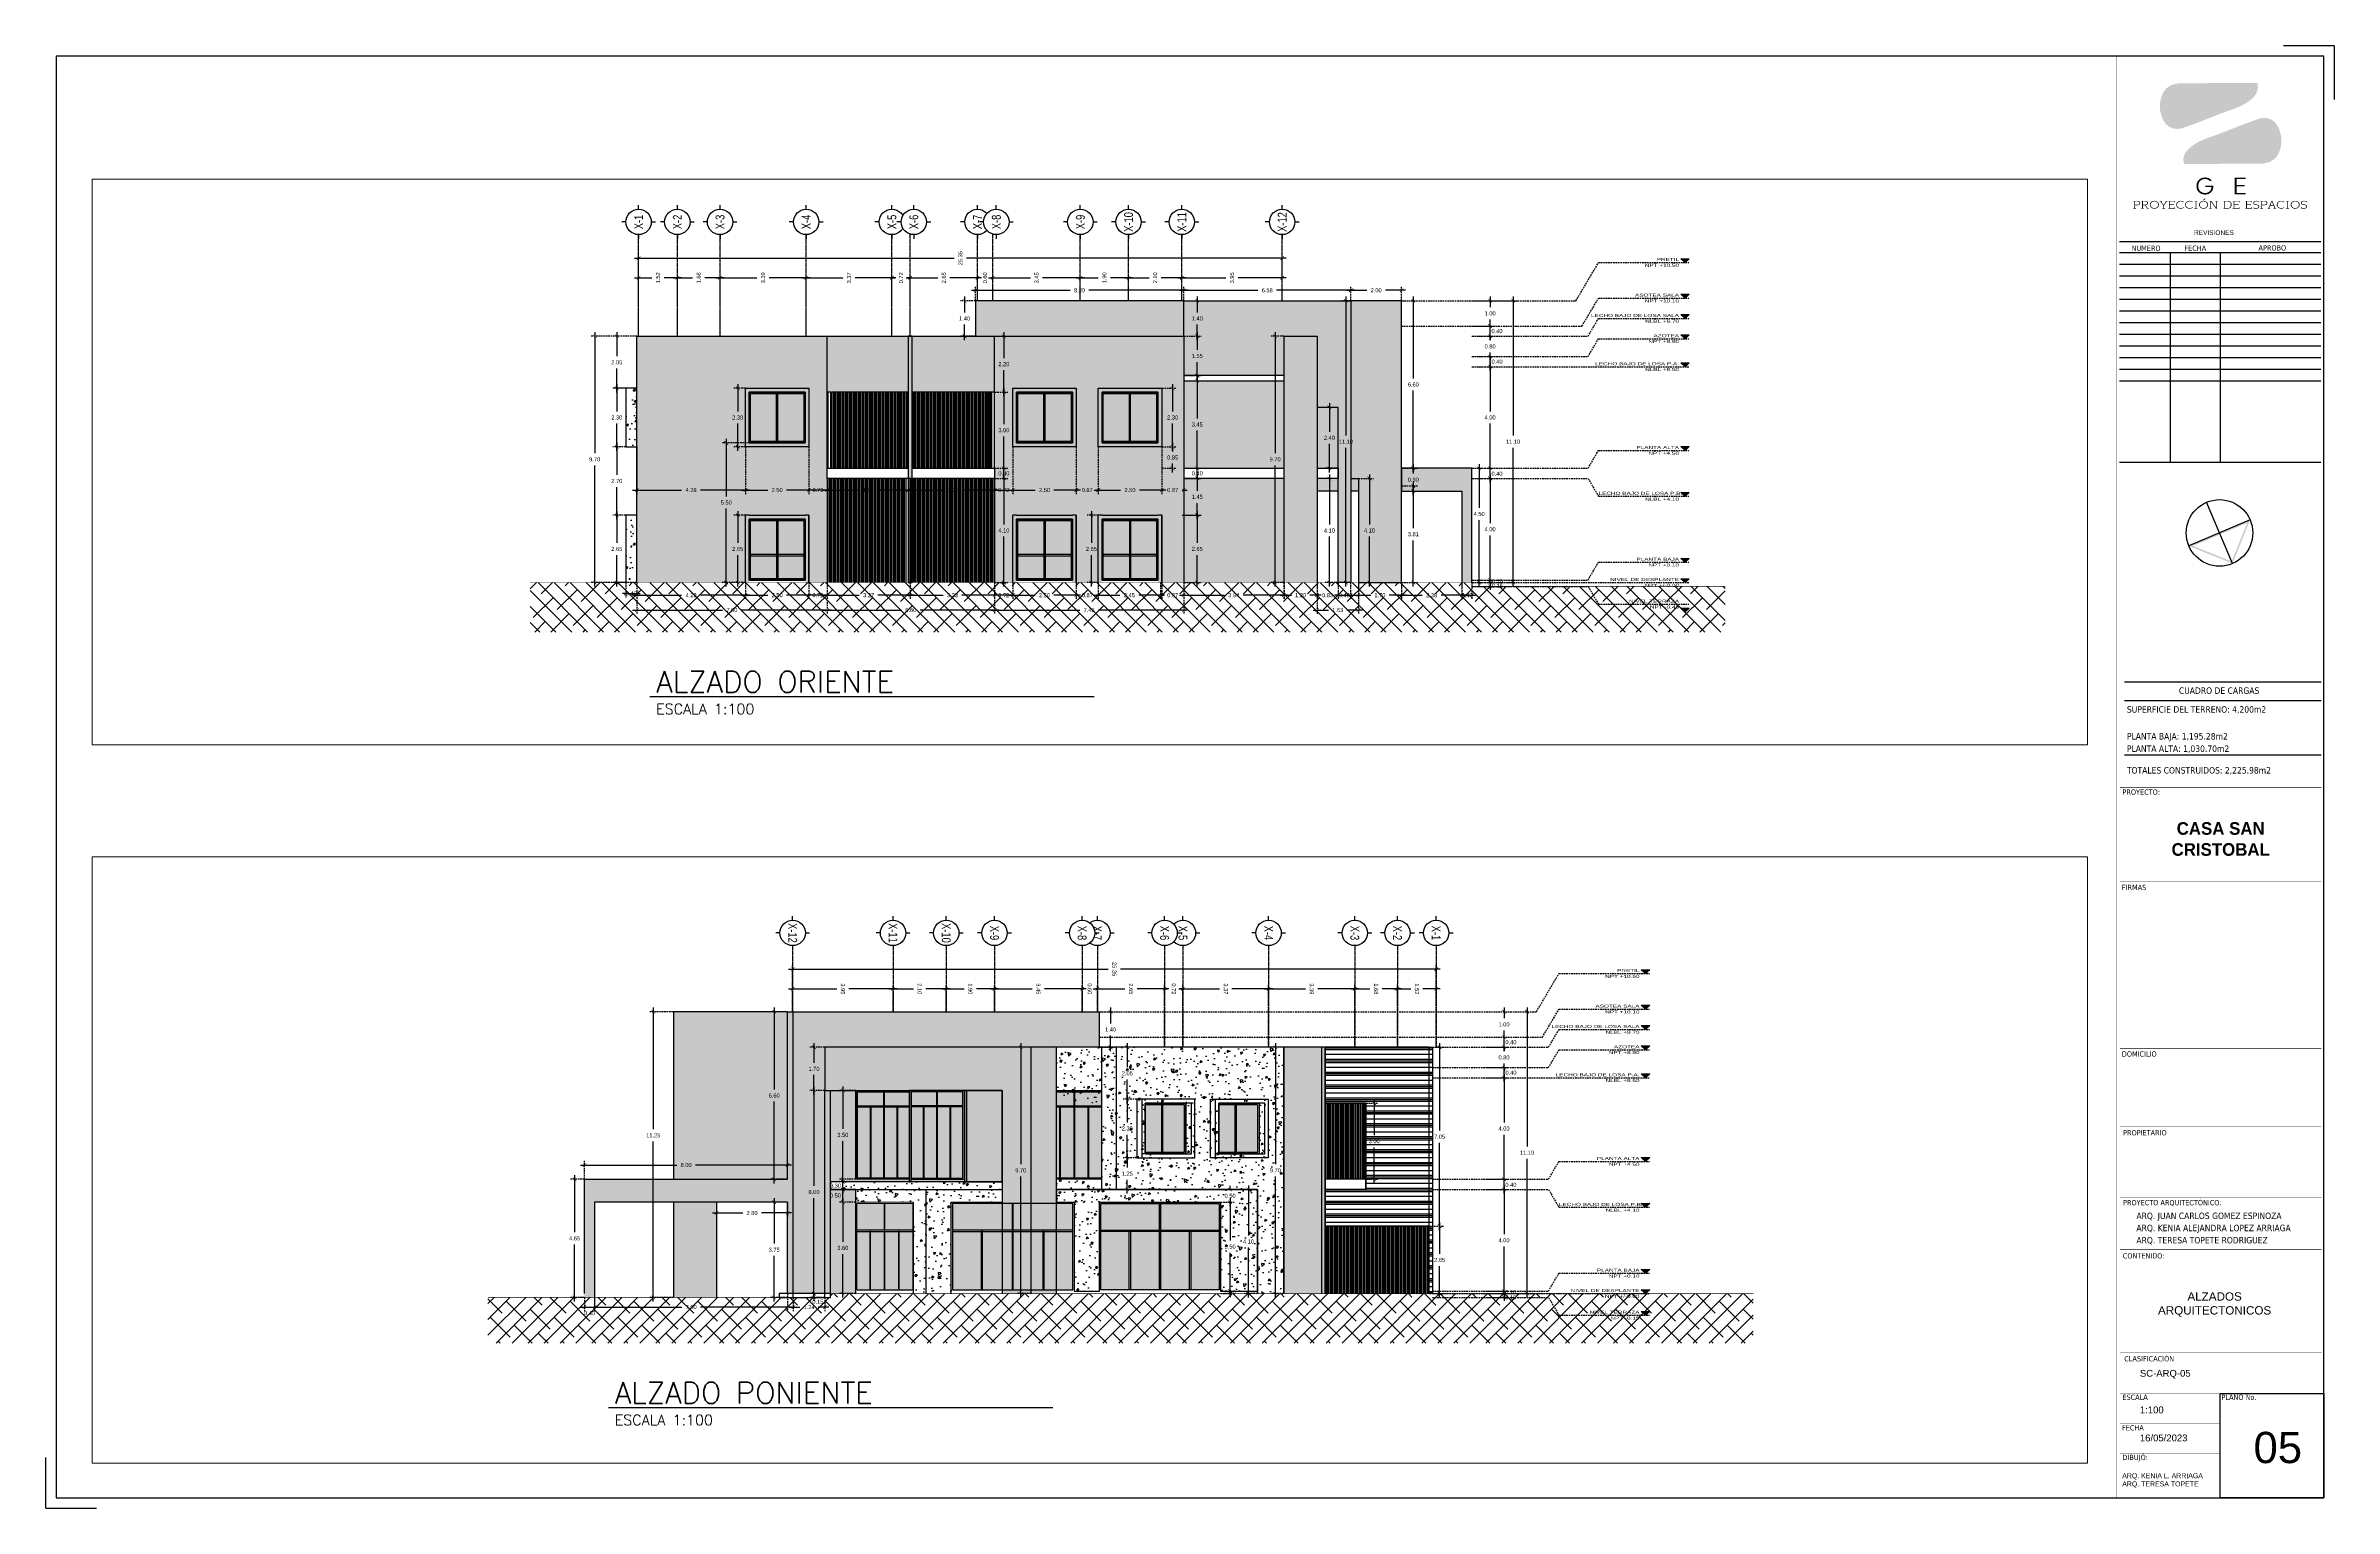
# Paper-space layout 'SC-ARQ-05' of a CAD drawing. Header units: metres. Extents: x 7 to 908, y 19 to 595.
# The model-space entities are those that its viewports show. They can reach past a viewport. Long polylines and large blocks are cut down to what shows.
import ezdxf
from ezdxf.enums import TextEntityAlignment as Align

# ---------------------------------------------------------------- set-up
doc = ezdxf.new("R2010")
doc.units = ezdxf.units.M
doc.header["$PDMODE"] = 35
for name, pattern in [('HIDDEN', [9.525, 6.35, -3.175]), ('solapa 60x90$0$-Solapa C 60x90 Dos Bocas$0$DOT', [0.25, 0, -0.25]), ('solapa 60x90$0$DOT', [0.25, 0, -0.25])]:
    doc.linetypes.add(name, pattern=pattern)
for name, color, linetype in [('A-ANNO-DIMS-0100', 2, 'Continuous'), ('A-ANNO-LAYT+', 3, 'Continuous'), ('A-ANNO-MATC', 8, 'HIDDEN'), ('A-ANNO-TEXT', 3, 'Continuous'), ('A-CNTR+', 1, 'HIDDEN'), ('A-ELEV0', 7, 'Continuous'), ('A-ELEV3', 2, 'Continuous'), ('A-ELEV5', 5, 'Continuous'), ('A-ELEV6', 1, 'Continuous'), ('A-ELEV7', 8, 'Continuous'), ('A-ELEV8', 9, 'Continuous'), ('A-PATT+', 8, 'Continuous'), ('A-SIGN', 3, 'Continuous'), ('Capa 1', 7, 'Continuous'), ('solapa 60x90$0$-Solapa C 60x90 Dos Bocas$0$T2', 4, 'Continuous'), ('solapa 60x90$0$Marco', 250, 'Continuous'), ('solapa 60x90$0$SOLAPA 60 X 90$0$SOLAPA 60x90', 95, 'Continuous')]:
    doc.layers.add(name, color=color, linetype=linetype)
doc.layers.add('solapa 60x90$0$-Solapa C 60x90 Dos Bocas$0$Guias', color=4, linetype='solapa 60x90$0$-Solapa C 60x90 Dos Bocas$0$DOT', plot=False)
doc.layers.add('solapa 60x90$0$Guias', color=4, linetype='solapa 60x90$0$DOT', plot=False)
doc.styles.add('ACABADOS', font='arial.ttf')
doc.styles.add('AVM- OFICINAS Y BODEGA - EJES PB$0$Anot_Arial', font='arial.ttf')
doc.styles.add('SANSERIF', font='sanss___.ttf', dxfattribs={"width": 1.5, "height": 0.1})
doc.styles.add('solapa 60x90$0$-Solapa C 60x90 Dos Bocas$0$TIT', font='tahoma.ttf', dxfattribs={"width": 1.1, "height": 0.7})
doc.styles.add('solapa 60x90$0$SOLAPA 60 X 90$0$SOLAPA 60x45$0$MGT-SAFI_SOLAPA_DOBLECARTA$0$90X60$0$Standard', font='arial.ttf', dxfattribs={"height": 0.8})
doc.styles.get("Standard").update_dxf_attribs({"font": 'arial.ttf'})
doc.styles.add('TB3', font='')
doc.styles.add('{18b73a54-fa43-428c-adcb-c1c7bbdf2c84}', font='Simplex.shx')
doc.styles.get('TB3').set_extended_font_data('Oswald Regular')
doc.dimstyles.new('100', dxfattribs={"dimtxt": 0.16, "dimasz": 0.14, "dimexe": 0.16, "dimexo": 0.01, "dimgap": 0.16, "dimtad": 0, "dimtih": 1, "dimtoh": 1, "dimzin": 1, "dimdsep": 46, "dimtxsty": 'ACABADOS', "dimblk": 'ARCHTICK', "dimcen": 0.16, "dimdle": 0.16, "dimclrd": 1, "dimclre": 8, "dimclrt": 2, "dimadec": 1, "dimazin": 0, "dimtp": 1.2, "dimtm": 0.6, "dimtfac": 1, "dimtix": 1, "dimtmove": 2, "dimatfit": 3, "dimldrblk": 'ARCHTICK', "dimfxl": 1, "dimtolj": 1, "dimtzin": 1, "dimarcsym": 0})
pattern_1 = [(320, (0, 0.7128), (-0.07969543, -0.91092334), [0.09525, -1.04775]), (265, (0, 0.7128), (0.95528423, 0.1762171), [0.0762, -0.83820292]), (10.451445, (-0.0066, 0.6369), (0.87558876, -0.73470624), [0.08095004, -0.89045122]), (316.1842, (0.254, 0.7128), (-0.21021164, -1.3553952), [0.142875, -1.571625]), (6.635558, (0.2365, 0.5999), (1.2371306, -1.18702067), [0.1214251, -1.33567804]), (261.18415, (0.254, 0.7128), (1.2371306, -1.1870207), [0.11429984, -1.25729866]), (291, (0.1905, 0.5858), (-0.51132599, -0.75807196), [0.09525, -1.04775]), (236, (0.1905, 0.5858), (0.92093983, -0.30901014), [0.0762, -0.8382]), (341.451445, (0.1479, 0.5226), (0.40961384, -1.0670821), [0.08095004, -0.8904497]), (307.5, (0, 0.7128), (0.422775194, -0.015443016), [0, -0.82804, 0, -0.8509, 0, -0.841375]), (277.5, (0, 0.7128), (0.500902874, -0.33409831), [0, -0.48514, 0, -0.80899, 0, -0.320675]), (237.5, (5e-17, 0.99602), (-0.02864372, -0.677952976), [0, -0.3175, 0, -0.9906, 0, -1.31445]), (227.5, (8e-17, 1.123), (0.12713246, -0.74064591), [0, -0.41275, 0, -0.65786, 0, -0.93345])]

# ---------------------------------------------------------------- blocks, each defined once
blk = doc.blocks.new('solapa 60x90')
at = {"layer": 'Capa 1', "true_color": 0xcecb41}
h = blk.add_hatch(color=53, dxfattribs=at)
h.dxf.hatch_style = 2
edge = h.paths.add_edge_path()
edge.add_spline(control_points=[(0.85131, 0.57718), (0.85131, 0.57718), (0.85245, 0.57469), (0.85046, 0.57211), (0.85046, 0.57211), (0.84831, 0.5687), (0.84076, 0.56626), (0.8364, 0.56485), (0.82974, 0.56185), (0.82174, 0.55911), (0.82174, 0.55911), (0.81385, 0.55554), (0.81199, 0.56609), (0.81199, 0.56609), (0.81075, 0.57639), (0.81945, 0.57699), (0.81945, 0.57699), (0.85131, 0.57718), (0.85131, 0.57718)], knot_values=[0, 0, 0, 0, 1, 1, 1, 2, 2, 2, 3, 3, 3, 4, 4, 4, 5, 5, 5, 6, 6, 6, 6], degree=3, periodic=0)
at = {"layer": 'Capa 1', "true_color": 0x4b4b4d}
h = blk.add_hatch(color=251, dxfattribs=at)
h.dxf.hatch_style = 2
edge = h.paths.add_edge_path()
edge.add_spline(control_points=[(0.82179, 0.54431), (0.82179, 0.54431), (0.82066, 0.5468), (0.82264, 0.54939), (0.82264, 0.54939), (0.8248, 0.55279), (0.83235, 0.55523), (0.83671, 0.55664), (0.84337, 0.55964), (0.85137, 0.56239), (0.85137, 0.56239), (0.85926, 0.56596), (0.86111, 0.5554), (0.86111, 0.5554), (0.86236, 0.54511), (0.85366, 0.5445), (0.85366, 0.5445), (0.82179, 0.54431), (0.82179, 0.54431)], knot_values=[0, 0, 0, 0, 1, 1, 1, 2, 2, 2, 3, 3, 3, 4, 4, 4, 5, 5, 5, 6, 6, 6, 6], degree=3, periodic=0)
h = blk.add_hatch(color=251, dxfattribs=at)
h.dxf.hatch_style = 2
edge = h.paths.add_edge_path()
edge.add_spline(control_points=[(0.83283, 0.53501), (0.83283, 0.53501), (0.8304, 0.53501), (0.8304, 0.53501), (0.8304, 0.53501), (0.8304, 0.53557), (0.8304, 0.53557), (0.8304, 0.53557), (0.83356, 0.53557), (0.83356, 0.53557), (0.83362, 0.53437), (0.83332, 0.53346), (0.83264, 0.53285), (0.83197, 0.53225), (0.83116, 0.53194), (0.83021, 0.53194), (0.82926, 0.53194), (0.82845, 0.53225), (0.82777, 0.53285), (0.8271, 0.53346), (0.82676, 0.53431), (0.82676, 0.53541), (0.82676, 0.53651), (0.8271, 0.53736), (0.82777, 0.53797), (0.82845, 0.53858), (0.82926, 0.53888), (0.83021, 0.53888), (0.83116, 0.53888), (0.83197, 0.53858), (0.83265, 0.53797), (0.83276, 0.53787), (0.83287, 0.53776), (0.83297, 0.53764), (0.83297, 0.53764), (0.83229, 0.53731), (0.83229, 0.53731), (0.83224, 0.53738), (0.83217, 0.53745), (0.8321, 0.53752), (0.83158, 0.53799), (0.83095, 0.53823), (0.83021, 0.53823), (0.82947, 0.53823), (0.82884, 0.53799), (0.82831, 0.53751), (0.82779, 0.53703), (0.82753, 0.53633), (0.82753, 0.53541), (0.82753, 0.53449), (0.82779, 0.53379), (0.82831, 0.53331), (0.82884, 0.53283), (0.82947, 0.53259), (0.83021, 0.53259), (0.83095, 0.53259), (0.83157, 0.53281), (0.83207, 0.53324), (0.83256, 0.53368), (0.83282, 0.53427), (0.83283, 0.53501)], knot_values=[0, 0, 0, 0, 1, 1, 1, 2, 2, 2, 3, 3, 3, 4, 4, 4, 5, 5, 5, 6, 6, 6, 7, 7, 7, 8, 8, 8, 9, 9, 9, 10, 10, 10, 11, 11, 11, 12, 12, 12, 13, 13, 13, 14, 14, 14, 15, 15, 15, 16, 16, 16, 17, 17, 17, 18, 18, 18, 19, 19, 19, 20, 20, 20, 20], degree=3, periodic=0)
h = blk.add_hatch(color=251, dxfattribs=at)
h.dxf.hatch_style = 2
h.paths.add_polyline_path([(0.84664, 0.5388), (0.84664, 0.53823), (0.843, 0.53823), (0.843, 0.53581), (0.84627, 0.53581), (0.84627, 0.53525), (0.843, 0.53525), (0.843, 0.53259), (0.84664, 0.53259), (0.84664, 0.53202), (0.84224, 0.53202), (0.84224, 0.5388)])
h = blk.add_hatch(color=251, dxfattribs=at)
h.dxf.hatch_style = 2
edge = h.paths.add_edge_path()
edge.add_spline(control_points=[(0.80189, 0.52647), (0.80189, 0.52647), (0.80225, 0.52647), (0.80225, 0.52647), (0.80225, 0.52647), (0.80225, 0.52625), (0.80225, 0.52625), (0.80225, 0.52625), (0.80123, 0.52625), (0.80123, 0.52625), (0.80123, 0.52625), (0.80123, 0.52647), (0.80123, 0.52647), (0.80123, 0.52647), (0.80159, 0.52647), (0.80159, 0.52647), (0.80159, 0.52647), (0.80159, 0.52918), (0.80159, 0.52918), (0.80159, 0.52918), (0.80123, 0.52918), (0.80123, 0.52918), (0.80123, 0.52918), (0.80123, 0.52939), (0.80123, 0.52939), (0.80123, 0.52939), (0.80273, 0.52939), (0.80273, 0.52939), (0.80317, 0.52939), (0.80349, 0.52932), (0.80369, 0.52917), (0.80389, 0.52902), (0.80398, 0.5288), (0.80398, 0.5285), (0.80398, 0.52822), (0.80388, 0.528), (0.80368, 0.52785), (0.80347, 0.5277), (0.80317, 0.52762), (0.80278, 0.52762), (0.80278, 0.52762), (0.80189, 0.52762), (0.80189, 0.52762), (0.80189, 0.52762), (0.80189, 0.52647), (0.80189, 0.52647)], knot_values=[0, 0, 0, 0, 1, 1, 1, 2, 2, 2, 3, 3, 3, 4, 4, 4, 5, 5, 5, 6, 6, 6, 7, 7, 7, 8, 8, 8, 9, 9, 9, 10, 10, 10, 11, 11, 11, 12, 12, 12, 13, 13, 13, 14, 14, 14, 15, 15, 15, 15], degree=3, periodic=0)
edge = h.paths.add_edge_path()
edge.add_spline(control_points=[(0.80189, 0.52783), (0.80189, 0.52783), (0.80278, 0.52783), (0.80278, 0.52783), (0.80305, 0.52783), (0.80327, 0.52789), (0.80344, 0.52801), (0.8036, 0.52812), (0.80368, 0.52829), (0.80368, 0.5285), (0.80368, 0.52895), (0.80336, 0.52918), (0.80273, 0.52918), (0.80273, 0.52918), (0.80189, 0.52918), (0.80189, 0.52918), (0.80189, 0.52918), (0.80189, 0.52783), (0.80189, 0.52783)], knot_values=[0, 0, 0, 0, 1, 1, 1, 2, 2, 2, 3, 3, 3, 4, 4, 4, 5, 5, 5, 6, 6, 6, 6], degree=3, periodic=0)
h = blk.add_hatch(color=251, dxfattribs=at)
h.dxf.hatch_style = 2
edge = h.paths.add_edge_path()
edge.add_spline(control_points=[(0.80504, 0.52647), (0.80504, 0.52647), (0.8054, 0.52647), (0.8054, 0.52647), (0.8054, 0.52647), (0.8054, 0.52625), (0.8054, 0.52625), (0.8054, 0.52625), (0.80438, 0.52625), (0.80438, 0.52625), (0.80438, 0.52625), (0.80438, 0.52647), (0.80438, 0.52647), (0.80438, 0.52647), (0.80474, 0.52647), (0.80474, 0.52647), (0.80474, 0.52647), (0.80474, 0.52918), (0.80474, 0.52918), (0.80474, 0.52918), (0.80438, 0.52918), (0.80438, 0.52918), (0.80438, 0.52918), (0.80438, 0.52939), (0.80438, 0.52939), (0.80438, 0.52939), (0.80588, 0.52939), (0.80588, 0.52939), (0.80632, 0.52939), (0.80664, 0.52932), (0.80684, 0.52917), (0.80704, 0.52902), (0.80714, 0.5288), (0.80714, 0.5285), (0.80714, 0.52824), (0.80705, 0.52804), (0.80689, 0.5279), (0.80673, 0.52776), (0.80651, 0.52767), (0.80623, 0.52764), (0.80623, 0.52764), (0.80697, 0.52647), (0.80697, 0.52647), (0.80697, 0.52647), (0.8074, 0.52647), (0.8074, 0.52647), (0.8074, 0.52647), (0.8074, 0.52625), (0.8074, 0.52625), (0.8074, 0.52625), (0.80674, 0.52625), (0.80674, 0.52625), (0.80674, 0.52625), (0.80593, 0.52762), (0.80593, 0.52762), (0.80593, 0.52762), (0.80504, 0.52762), (0.80504, 0.52762), (0.80504, 0.52762), (0.80504, 0.52647), (0.80504, 0.52647)], knot_values=[0, 0, 0, 0, 1, 1, 1, 2, 2, 2, 3, 3, 3, 4, 4, 4, 5, 5, 5, 6, 6, 6, 7, 7, 7, 8, 8, 8, 9, 9, 9, 10, 10, 10, 11, 11, 11, 12, 12, 12, 13, 13, 13, 14, 14, 14, 15, 15, 15, 16, 16, 16, 17, 17, 17, 18, 18, 18, 19, 19, 19, 20, 20, 20, 20], degree=3, periodic=0)
edge = h.paths.add_edge_path()
edge.add_spline(control_points=[(0.80504, 0.52783), (0.80504, 0.52783), (0.80593, 0.52783), (0.80593, 0.52783), (0.80621, 0.52783), (0.80643, 0.52789), (0.80659, 0.52801), (0.80675, 0.52812), (0.80683, 0.52829), (0.80683, 0.5285), (0.80683, 0.52895), (0.80652, 0.52918), (0.80588, 0.52918), (0.80588, 0.52918), (0.80504, 0.52918), (0.80504, 0.52918), (0.80504, 0.52918), (0.80504, 0.52783), (0.80504, 0.52783)], knot_values=[0, 0, 0, 0, 1, 1, 1, 2, 2, 2, 3, 3, 3, 4, 4, 4, 5, 5, 5, 6, 6, 6, 6], degree=3, periodic=0)
h = blk.add_hatch(color=251, dxfattribs=at)
h.dxf.hatch_style = 2
edge = h.paths.add_edge_path()
edge.add_spline(control_points=[(0.80842, 0.52669), (0.80807, 0.527), (0.80789, 0.52738), (0.80789, 0.52783), (0.80789, 0.52828), (0.80807, 0.52865), (0.80842, 0.52896), (0.80877, 0.52926), (0.8092, 0.52942), (0.80971, 0.52942), (0.81023, 0.52942), (0.81066, 0.52926), (0.81101, 0.52896), (0.81136, 0.52865), (0.81153, 0.52828), (0.81153, 0.52783), (0.81153, 0.52738), (0.81136, 0.527), (0.81101, 0.52669), (0.81066, 0.52638), (0.81023, 0.52623), (0.80971, 0.52623), (0.8092, 0.52623), (0.80877, 0.52638), (0.80842, 0.52669)], knot_values=[0, 0, 0, 0, 1, 1, 1, 2, 2, 2, 3, 3, 3, 4, 4, 4, 5, 5, 5, 6, 6, 6, 7, 7, 7, 8, 8, 8, 8], degree=3, periodic=0)
edge = h.paths.add_edge_path()
edge.add_spline(control_points=[(0.80863, 0.5288), (0.80834, 0.52854), (0.80819, 0.52821), (0.80819, 0.52783), (0.80819, 0.52744), (0.80834, 0.52712), (0.80863, 0.52685), (0.80892, 0.52658), (0.80928, 0.52645), (0.80971, 0.52645), (0.81014, 0.52645), (0.8105, 0.52658), (0.81079, 0.52685), (0.81109, 0.52712), (0.81123, 0.52744), (0.81123, 0.52783), (0.81123, 0.52821), (0.81109, 0.52854), (0.81079, 0.5288), (0.8105, 0.52907), (0.81014, 0.5292), (0.80971, 0.5292), (0.80928, 0.5292), (0.80892, 0.52907), (0.80863, 0.5288)], knot_values=[0, 0, 0, 0, 1, 1, 1, 2, 2, 2, 3, 3, 3, 4, 4, 4, 5, 5, 5, 6, 6, 6, 7, 7, 7, 8, 8, 8, 8], degree=3, periodic=0)
h = blk.add_hatch(color=251, dxfattribs=at)
h.dxf.hatch_style = 2
h.paths.add_polyline_path([(0.81178, 0.52939), (0.81275, 0.52939), (0.81275, 0.52918), (0.81245, 0.52918), (0.81347, 0.52771), (0.81442, 0.52918), (0.81411, 0.52918), (0.81411, 0.52939), (0.81506, 0.52939), (0.81506, 0.52918), (0.81474, 0.52918), (0.81361, 0.52747), (0.81361, 0.52647), (0.81397, 0.52647), (0.81397, 0.52625), (0.81295, 0.52625), (0.81295, 0.52647), (0.81331, 0.52647), (0.81331, 0.52747), (0.81209, 0.52918), (0.81178, 0.52918)])
h = blk.add_hatch(color=251, dxfattribs=at)
h.dxf.hatch_style = 2
h.paths.add_polyline_path([(0.81567, 0.52918), (0.81531, 0.52918), (0.81531, 0.52939), (0.81805, 0.52939), (0.81805, 0.52884), (0.8178, 0.52884), (0.8178, 0.52918), (0.81597, 0.52918), (0.81597, 0.52799), (0.81766, 0.52799), (0.81766, 0.52778), (0.81597, 0.52778), (0.81597, 0.52647), (0.8178, 0.52647), (0.8178, 0.52681), (0.81805, 0.52681), (0.81805, 0.52625), (0.81531, 0.52625), (0.81531, 0.52647), (0.81567, 0.52647)])
h = blk.add_hatch(color=251, dxfattribs=at)
h.dxf.hatch_style = 2
edge = h.paths.add_edge_path()
edge.add_spline(control_points=[(0.82168, 0.52672), (0.82132, 0.52639), (0.82088, 0.52623), (0.82036, 0.52623), (0.81985, 0.52623), (0.81942, 0.52638), (0.81907, 0.52669), (0.81872, 0.527), (0.81854, 0.52738), (0.81854, 0.52783), (0.81854, 0.52828), (0.81872, 0.52865), (0.81907, 0.52896), (0.81942, 0.52926), (0.81985, 0.52942), (0.82036, 0.52942), (0.82088, 0.52942), (0.82132, 0.52926), (0.82167, 0.52895), (0.82167, 0.52895), (0.8215, 0.5288), (0.8215, 0.5288), (0.82116, 0.52907), (0.82078, 0.5292), (0.82036, 0.5292), (0.81993, 0.5292), (0.81957, 0.52907), (0.81928, 0.5288), (0.81899, 0.52854), (0.81884, 0.52821), (0.81884, 0.52783), (0.81884, 0.52744), (0.81899, 0.52712), (0.81928, 0.52685), (0.81957, 0.52658), (0.81993, 0.52645), (0.82036, 0.52645), (0.82078, 0.52645), (0.82116, 0.52658), (0.82151, 0.52686), (0.82151, 0.52686), (0.82168, 0.52672), (0.82168, 0.52672)], knot_values=[0, 0, 0, 0, 1, 1, 1, 2, 2, 2, 3, 3, 3, 4, 4, 4, 5, 5, 5, 6, 6, 6, 7, 7, 7, 8, 8, 8, 9, 9, 9, 10, 10, 10, 11, 11, 11, 12, 12, 12, 13, 13, 13, 14, 14, 14, 14], degree=3, periodic=0)
h = blk.add_hatch(color=251, dxfattribs=at)
h.dxf.hatch_style = 2
edge = h.paths.add_edge_path()
edge.add_spline(control_points=[(0.8253, 0.52672), (0.82495, 0.52639), (0.82451, 0.52623), (0.82399, 0.52623), (0.82348, 0.52623), (0.82305, 0.52638), (0.8227, 0.52669), (0.82235, 0.527), (0.82217, 0.52738), (0.82217, 0.52783), (0.82217, 0.52828), (0.82235, 0.52865), (0.8227, 0.52896), (0.82305, 0.52926), (0.82348, 0.52942), (0.82399, 0.52942), (0.82451, 0.52942), (0.82495, 0.52926), (0.82529, 0.52895), (0.82529, 0.52895), (0.82513, 0.5288), (0.82513, 0.5288), (0.82479, 0.52907), (0.82441, 0.5292), (0.82399, 0.5292), (0.82356, 0.5292), (0.8232, 0.52907), (0.82291, 0.5288), (0.82262, 0.52854), (0.82247, 0.52821), (0.82247, 0.52783), (0.82247, 0.52744), (0.82262, 0.52712), (0.82291, 0.52685), (0.8232, 0.52658), (0.82356, 0.52645), (0.82399, 0.52645), (0.82441, 0.52645), (0.82479, 0.52658), (0.82514, 0.52686), (0.82514, 0.52686), (0.8253, 0.52672), (0.8253, 0.52672)], knot_values=[0, 0, 0, 0, 1, 1, 1, 2, 2, 2, 3, 3, 3, 4, 4, 4, 5, 5, 5, 6, 6, 6, 7, 7, 7, 8, 8, 8, 9, 9, 9, 10, 10, 10, 11, 11, 11, 12, 12, 12, 13, 13, 13, 14, 14, 14, 14], degree=3, periodic=0)
h = blk.add_hatch(color=251, dxfattribs=at)
h.dxf.hatch_style = 2
h.paths.add_polyline_path([(0.82717, 0.52625), (0.82595, 0.52625), (0.82595, 0.52647), (0.82641, 0.52647), (0.82641, 0.52918), (0.82595, 0.52918), (0.82595, 0.52939), (0.82717, 0.52939), (0.82717, 0.52918), (0.82671, 0.52918), (0.82671, 0.52647), (0.82717, 0.52647)])
h = blk.add_hatch(color=251, dxfattribs=at)
h.dxf.hatch_style = 2
edge = h.paths.add_edge_path()
edge.add_spline(control_points=[(0.82834, 0.52669), (0.82799, 0.527), (0.82782, 0.52738), (0.82782, 0.52783), (0.82782, 0.52828), (0.82799, 0.52865), (0.82834, 0.52896), (0.82869, 0.52926), (0.82912, 0.52942), (0.82964, 0.52942), (0.83015, 0.52942), (0.83058, 0.52926), (0.83093, 0.52896), (0.83128, 0.52865), (0.83146, 0.52828), (0.83146, 0.52783), (0.83146, 0.52738), (0.83128, 0.527), (0.83093, 0.52669), (0.83058, 0.52638), (0.83015, 0.52623), (0.82964, 0.52623), (0.82912, 0.52623), (0.82869, 0.52638), (0.82834, 0.52669)], knot_values=[0, 0, 0, 0, 1, 1, 1, 2, 2, 2, 3, 3, 3, 4, 4, 4, 5, 5, 5, 6, 6, 6, 7, 7, 7, 8, 8, 8, 8], degree=3, periodic=0)
edge = h.paths.add_edge_path()
edge.add_spline(control_points=[(0.82855, 0.5288), (0.82826, 0.52854), (0.82811, 0.52821), (0.82811, 0.52783), (0.82811, 0.52744), (0.82826, 0.52712), (0.82855, 0.52685), (0.82885, 0.52658), (0.82921, 0.52645), (0.82964, 0.52645), (0.83006, 0.52645), (0.83042, 0.52658), (0.83072, 0.52685), (0.83101, 0.52712), (0.83116, 0.52744), (0.83116, 0.52783), (0.83116, 0.52821), (0.83101, 0.52854), (0.83072, 0.5288), (0.83042, 0.52907), (0.83006, 0.5292), (0.82964, 0.5292), (0.82921, 0.5292), (0.82885, 0.52907), (0.82855, 0.5288)], knot_values=[0, 0, 0, 0, 1, 1, 1, 2, 2, 2, 3, 3, 3, 4, 4, 4, 5, 5, 5, 6, 6, 6, 7, 7, 7, 8, 8, 8, 8], degree=3, periodic=0)
h.paths.add_polyline_path([(0.82985, 0.53027), (0.83032, 0.53027), (0.83032, 0.5302), (0.82974, 0.52968), (0.82953, 0.52968), (0.82953, 0.52974)])
h = blk.add_hatch(color=251, dxfattribs=at)
h.dxf.hatch_style = 2
h.paths.add_polyline_path([(0.83543, 0.52939), (0.83543, 0.52918), (0.83507, 0.52918), (0.83507, 0.52625), (0.83463, 0.52625), (0.83261, 0.5292), (0.83261, 0.52647), (0.83297, 0.52647), (0.83297, 0.52625), (0.83195, 0.52625), (0.83195, 0.52647), (0.83232, 0.52647), (0.83232, 0.52918), (0.83195, 0.52918), (0.83195, 0.52939), (0.83283, 0.52939), (0.83478, 0.52654), (0.83478, 0.52918), (0.83441, 0.52918), (0.83441, 0.52939)])
h = blk.add_hatch(color=251, dxfattribs=at)
h.dxf.hatch_style = 2
edge = h.paths.add_edge_path()
edge.add_spline(control_points=[(0.83772, 0.52939), (0.83772, 0.52939), (0.83916, 0.52939), (0.83916, 0.52939), (0.8398, 0.52939), (0.84026, 0.52926), (0.84055, 0.529), (0.84083, 0.52874), (0.84098, 0.52836), (0.84098, 0.52785), (0.84098, 0.52733), (0.84083, 0.52694), (0.84055, 0.52666), (0.84026, 0.52639), (0.8398, 0.52625), (0.83916, 0.52625), (0.83916, 0.52625), (0.83772, 0.52625), (0.83772, 0.52625), (0.83772, 0.52625), (0.83772, 0.52647), (0.83772, 0.52647), (0.83772, 0.52647), (0.83808, 0.52647), (0.83808, 0.52647), (0.83808, 0.52647), (0.83808, 0.52918), (0.83808, 0.52918), (0.83808, 0.52918), (0.83772, 0.52918), (0.83772, 0.52918), (0.83772, 0.52918), (0.83772, 0.52939), (0.83772, 0.52939)], knot_values=[0, 0, 0, 0, 1, 1, 1, 2, 2, 2, 3, 3, 3, 4, 4, 4, 5, 5, 5, 6, 6, 6, 7, 7, 7, 8, 8, 8, 9, 9, 9, 10, 10, 10, 11, 11, 11, 11], degree=3, periodic=0)
edge = h.paths.add_edge_path()
edge.add_spline(control_points=[(0.83838, 0.52918), (0.83838, 0.52918), (0.83838, 0.52647), (0.83838, 0.52647), (0.83838, 0.52647), (0.83916, 0.52647), (0.83916, 0.52647), (0.8397, 0.52647), (0.84008, 0.52659), (0.84031, 0.52682), (0.84054, 0.52705), (0.84065, 0.5274), (0.84065, 0.52785), (0.84065, 0.52829), (0.84054, 0.52863), (0.84031, 0.52885), (0.84008, 0.52907), (0.83969, 0.52918), (0.83916, 0.52918), (0.83916, 0.52918), (0.83838, 0.52918), (0.83838, 0.52918)], knot_values=[0, 0, 0, 0, 1, 1, 1, 2, 2, 2, 3, 3, 3, 4, 4, 4, 5, 5, 5, 6, 6, 6, 7, 7, 7, 7], degree=3, periodic=0)
h = blk.add_hatch(color=251, dxfattribs=at)
h.dxf.hatch_style = 2
h.paths.add_polyline_path([(0.84183, 0.52918), (0.84147, 0.52918), (0.84147, 0.52939), (0.84421, 0.52939), (0.84421, 0.52884), (0.84396, 0.52884), (0.84396, 0.52918), (0.84214, 0.52918), (0.84214, 0.52799), (0.84383, 0.52799), (0.84383, 0.52778), (0.84214, 0.52778), (0.84214, 0.52647), (0.84396, 0.52647), (0.84396, 0.52681), (0.84421, 0.52681), (0.84421, 0.52625), (0.84147, 0.52625), (0.84147, 0.52647), (0.84183, 0.52647)])
h = blk.add_hatch(color=251, dxfattribs=at)
h.dxf.hatch_style = 2
h.paths.add_polyline_path([(0.84685, 0.52918), (0.8465, 0.52918), (0.8465, 0.52939), (0.84923, 0.52939), (0.84923, 0.52884), (0.84898, 0.52884), (0.84898, 0.52918), (0.84716, 0.52918), (0.84716, 0.52799), (0.84885, 0.52799), (0.84885, 0.52778), (0.84716, 0.52778), (0.84716, 0.52647), (0.84898, 0.52647), (0.84898, 0.52681), (0.84923, 0.52681), (0.84923, 0.52625), (0.8465, 0.52625), (0.8465, 0.52647), (0.84685, 0.52647)])
h = blk.add_hatch(color=251, dxfattribs=at)
h.dxf.hatch_style = 2
edge = h.paths.add_edge_path()
edge.add_spline(control_points=[(0.85201, 0.52875), (0.85201, 0.52875), (0.85177, 0.52875), (0.85177, 0.52875), (0.85177, 0.52875), (0.85177, 0.52911), (0.85177, 0.52911), (0.85147, 0.52917), (0.85118, 0.5292), (0.8509, 0.5292), (0.85067, 0.5292), (0.85048, 0.52915), (0.85032, 0.52905), (0.85015, 0.52895), (0.85007, 0.52879), (0.85007, 0.52858), (0.85007, 0.52849), (0.85009, 0.52841), (0.85013, 0.52834), (0.85016, 0.52828), (0.8502, 0.52822), (0.85025, 0.52818), (0.8503, 0.52814), (0.85037, 0.52811), (0.85047, 0.52808), (0.85057, 0.52805), (0.85065, 0.52803), (0.85073, 0.52801), (0.8508, 0.528), (0.8509, 0.52799), (0.85104, 0.52797), (0.85117, 0.52795), (0.85129, 0.52793), (0.8514, 0.5279), (0.8515, 0.52788), (0.8516, 0.52785), (0.85171, 0.5278), (0.85181, 0.52776), (0.8519, 0.5277), (0.85197, 0.52764), (0.85203, 0.52758), (0.85209, 0.5275), (0.85213, 0.52741), (0.85217, 0.52731), (0.85219, 0.5272), (0.85219, 0.52707), (0.85219, 0.52651), (0.85173, 0.52623), (0.85083, 0.52623), (0.85043, 0.52623), (0.85006, 0.52627), (0.84973, 0.52636), (0.84973, 0.52636), (0.84973, 0.52691), (0.84973, 0.52691), (0.84973, 0.52691), (0.84998, 0.52691), (0.84998, 0.52691), (0.84998, 0.52691), (0.84998, 0.52656), (0.84998, 0.52656), (0.8503, 0.52649), (0.85058, 0.52646), (0.85082, 0.52646), (0.85153, 0.52646), (0.85189, 0.52666), (0.85189, 0.52708), (0.85189, 0.52719), (0.85186, 0.52729), (0.85181, 0.52737), (0.85175, 0.52745), (0.85168, 0.52752), (0.85157, 0.52756), (0.85147, 0.52761), (0.85137, 0.52765), (0.85126, 0.52767), (0.85116, 0.5277), (0.85103, 0.52772), (0.85089, 0.52774), (0.85074, 0.52776), (0.8506, 0.52778), (0.85048, 0.52781), (0.85037, 0.52784), (0.85025, 0.52789), (0.85013, 0.52795), (0.85002, 0.528), (0.84993, 0.52809), (0.84986, 0.52819), (0.8498, 0.5283), (0.84977, 0.52842), (0.84977, 0.52857), (0.84977, 0.52885), (0.84988, 0.52905), (0.8501, 0.5292), (0.85032, 0.52934), (0.85059, 0.52942), (0.85091, 0.52942), (0.85137, 0.52942), (0.85174, 0.52938), (0.85201, 0.5293), (0.85201, 0.5293), (0.85201, 0.52875), (0.85201, 0.52875)], knot_values=[0, 0, 0, 0, 1, 1, 1, 2, 2, 2, 3, 3, 3, 4, 4, 4, 5, 5, 5, 6, 6, 6, 7, 7, 7, 8, 8, 8, 9, 9, 9, 10, 10, 10, 11, 11, 11, 12, 12, 12, 13, 13, 13, 14, 14, 14, 15, 15, 15, 16, 16, 16, 17, 17, 17, 18, 18, 18, 19, 19, 19, 20, 20, 20, 21, 21, 21, 22, 22, 22, 23, 23, 23, 24, 24, 24, 25, 25, 25, 26, 26, 26, 27, 27, 27, 28, 28, 28, 29, 29, 29, 30, 30, 30, 31, 31, 31, 32, 32, 32, 33, 33, 33, 34, 34, 34, 34], degree=3, periodic=0)
h = blk.add_hatch(color=251, dxfattribs=at)
h.dxf.hatch_style = 2
edge = h.paths.add_edge_path()
edge.add_spline(control_points=[(0.85335, 0.52647), (0.85335, 0.52647), (0.85371, 0.52647), (0.85371, 0.52647), (0.85371, 0.52647), (0.85371, 0.52625), (0.85371, 0.52625), (0.85371, 0.52625), (0.85269, 0.52625), (0.85269, 0.52625), (0.85269, 0.52625), (0.85269, 0.52647), (0.85269, 0.52647), (0.85269, 0.52647), (0.85304, 0.52647), (0.85304, 0.52647), (0.85304, 0.52647), (0.85304, 0.52918), (0.85304, 0.52918), (0.85304, 0.52918), (0.85269, 0.52918), (0.85269, 0.52918), (0.85269, 0.52918), (0.85269, 0.52939), (0.85269, 0.52939), (0.85269, 0.52939), (0.85419, 0.52939), (0.85419, 0.52939), (0.85463, 0.52939), (0.85495, 0.52932), (0.85514, 0.52917), (0.85534, 0.52902), (0.85544, 0.5288), (0.85544, 0.5285), (0.85544, 0.52822), (0.85534, 0.528), (0.85514, 0.52785), (0.85493, 0.5277), (0.85463, 0.52762), (0.85423, 0.52762), (0.85423, 0.52762), (0.85335, 0.52762), (0.85335, 0.52762), (0.85335, 0.52762), (0.85335, 0.52647), (0.85335, 0.52647)], knot_values=[0, 0, 0, 0, 1, 1, 1, 2, 2, 2, 3, 3, 3, 4, 4, 4, 5, 5, 5, 6, 6, 6, 7, 7, 7, 8, 8, 8, 9, 9, 9, 10, 10, 10, 11, 11, 11, 12, 12, 12, 13, 13, 13, 14, 14, 14, 15, 15, 15, 15], degree=3, periodic=0)
edge = h.paths.add_edge_path()
edge.add_spline(control_points=[(0.85335, 0.52783), (0.85335, 0.52783), (0.85423, 0.52783), (0.85423, 0.52783), (0.85451, 0.52783), (0.85473, 0.52789), (0.85489, 0.52801), (0.85506, 0.52812), (0.85514, 0.52829), (0.85514, 0.5285), (0.85514, 0.52895), (0.85482, 0.52918), (0.85419, 0.52918), (0.85419, 0.52918), (0.85335, 0.52918), (0.85335, 0.52918), (0.85335, 0.52918), (0.85335, 0.52783), (0.85335, 0.52783)], knot_values=[0, 0, 0, 0, 1, 1, 1, 2, 2, 2, 3, 3, 3, 4, 4, 4, 5, 5, 5, 6, 6, 6, 6], degree=3, periodic=0)
h = blk.add_hatch(color=251, dxfattribs=at)
h.dxf.hatch_style = 2
h.paths.add_polyline_path([(0.85902, 0.52625), (0.85807, 0.52625), (0.85807, 0.52647), (0.85836, 0.52647), (0.858, 0.52738), (0.8566, 0.52738), (0.85623, 0.52647), (0.85654, 0.52647), (0.85654, 0.52625), (0.85559, 0.52625), (0.85559, 0.52647), (0.85589, 0.52647), (0.85716, 0.52942), (0.85745, 0.52942), (0.85873, 0.52647), (0.85902, 0.52647)])
h.paths.add_polyline_path([(0.85791, 0.5276), (0.85731, 0.52909), (0.85669, 0.5276)])
h = blk.add_hatch(color=251, dxfattribs=at)
h.dxf.hatch_style = 2
edge = h.paths.add_edge_path()
edge.add_spline(control_points=[(0.8624, 0.52672), (0.86205, 0.52639), (0.86161, 0.52623), (0.86109, 0.52623), (0.86058, 0.52623), (0.86014, 0.52638), (0.85979, 0.52669), (0.85944, 0.527), (0.85927, 0.52738), (0.85927, 0.52783), (0.85927, 0.52828), (0.85944, 0.52865), (0.85979, 0.52896), (0.86014, 0.52926), (0.86058, 0.52942), (0.86109, 0.52942), (0.86161, 0.52942), (0.86204, 0.52926), (0.86239, 0.52895), (0.86239, 0.52895), (0.86222, 0.5288), (0.86222, 0.5288), (0.86189, 0.52907), (0.86151, 0.5292), (0.86109, 0.5292), (0.86066, 0.5292), (0.8603, 0.52907), (0.86001, 0.5288), (0.85971, 0.52854), (0.85957, 0.52821), (0.85957, 0.52783), (0.85957, 0.52744), (0.85971, 0.52712), (0.86001, 0.52685), (0.8603, 0.52658), (0.86066, 0.52645), (0.86109, 0.52645), (0.86151, 0.52645), (0.86189, 0.52658), (0.86223, 0.52686), (0.86223, 0.52686), (0.8624, 0.52672), (0.8624, 0.52672)], knot_values=[0, 0, 0, 0, 1, 1, 1, 2, 2, 2, 3, 3, 3, 4, 4, 4, 5, 5, 5, 6, 6, 6, 7, 7, 7, 8, 8, 8, 9, 9, 9, 10, 10, 10, 11, 11, 11, 12, 12, 12, 13, 13, 13, 14, 14, 14, 14], degree=3, periodic=0)
h = blk.add_hatch(color=251, dxfattribs=at)
h.dxf.hatch_style = 2
h.paths.add_polyline_path([(0.86427, 0.52625), (0.86305, 0.52625), (0.86305, 0.52647), (0.86351, 0.52647), (0.86351, 0.52918), (0.86305, 0.52918), (0.86305, 0.52939), (0.86427, 0.52939), (0.86427, 0.52918), (0.86381, 0.52918), (0.86381, 0.52647), (0.86427, 0.52647)])
h = blk.add_hatch(color=251, dxfattribs=at)
h.dxf.hatch_style = 2
edge = h.paths.add_edge_path()
edge.add_spline(control_points=[(0.86544, 0.52669), (0.86509, 0.527), (0.86491, 0.52738), (0.86491, 0.52783), (0.86491, 0.52828), (0.86509, 0.52865), (0.86544, 0.52896), (0.86579, 0.52926), (0.86622, 0.52942), (0.86673, 0.52942), (0.86725, 0.52942), (0.86768, 0.52926), (0.86803, 0.52896), (0.86838, 0.52865), (0.86855, 0.52828), (0.86855, 0.52783), (0.86855, 0.52738), (0.86838, 0.527), (0.86803, 0.52669), (0.86768, 0.52638), (0.86725, 0.52623), (0.86673, 0.52623), (0.86622, 0.52623), (0.86579, 0.52638), (0.86544, 0.52669)], knot_values=[0, 0, 0, 0, 1, 1, 1, 2, 2, 2, 3, 3, 3, 4, 4, 4, 5, 5, 5, 6, 6, 6, 7, 7, 7, 8, 8, 8, 8], degree=3, periodic=0)
edge = h.paths.add_edge_path()
edge.add_spline(control_points=[(0.86565, 0.5288), (0.86536, 0.52854), (0.86521, 0.52821), (0.86521, 0.52783), (0.86521, 0.52744), (0.86536, 0.52712), (0.86565, 0.52685), (0.86594, 0.52658), (0.8663, 0.52645), (0.86673, 0.52645), (0.86716, 0.52645), (0.86752, 0.52658), (0.86781, 0.52685), (0.86811, 0.52712), (0.86825, 0.52744), (0.86825, 0.52783), (0.86825, 0.52821), (0.86811, 0.52854), (0.86781, 0.5288), (0.86752, 0.52907), (0.86716, 0.5292), (0.86673, 0.5292), (0.8663, 0.5292), (0.86594, 0.52907), (0.86565, 0.5288)], knot_values=[0, 0, 0, 0, 1, 1, 1, 2, 2, 2, 3, 3, 3, 4, 4, 4, 5, 5, 5, 6, 6, 6, 7, 7, 7, 8, 8, 8, 8], degree=3, periodic=0)
h = blk.add_hatch(color=251, dxfattribs=at)
h.dxf.hatch_style = 2
edge = h.paths.add_edge_path()
edge.add_spline(control_points=[(0.87134, 0.52875), (0.87134, 0.52875), (0.87109, 0.52875), (0.87109, 0.52875), (0.87109, 0.52875), (0.87109, 0.52911), (0.87109, 0.52911), (0.8708, 0.52917), (0.87051, 0.5292), (0.87022, 0.5292), (0.87, 0.5292), (0.8698, 0.52915), (0.86964, 0.52905), (0.86947, 0.52895), (0.86939, 0.52879), (0.86939, 0.52858), (0.86939, 0.52849), (0.86941, 0.52841), (0.86945, 0.52834), (0.86948, 0.52828), (0.86953, 0.52822), (0.86957, 0.52818), (0.86962, 0.52814), (0.8697, 0.52811), (0.86979, 0.52808), (0.86989, 0.52805), (0.86998, 0.52803), (0.87005, 0.52801), (0.87012, 0.528), (0.87022, 0.52799), (0.87036, 0.52797), (0.8705, 0.52795), (0.87062, 0.52793), (0.87072, 0.5279), (0.87082, 0.52788), (0.87092, 0.52785), (0.87103, 0.5278), (0.87113, 0.52776), (0.87122, 0.5277), (0.87129, 0.52764), (0.87135, 0.52758), (0.87141, 0.5275), (0.87145, 0.52741), (0.87149, 0.52731), (0.87151, 0.5272), (0.87151, 0.52707), (0.87151, 0.52651), (0.87106, 0.52623), (0.87015, 0.52623), (0.86975, 0.52623), (0.86938, 0.52627), (0.86905, 0.52636), (0.86905, 0.52636), (0.86905, 0.52691), (0.86905, 0.52691), (0.86905, 0.52691), (0.8693, 0.52691), (0.8693, 0.52691), (0.8693, 0.52691), (0.8693, 0.52656), (0.8693, 0.52656), (0.86962, 0.52649), (0.8699, 0.52646), (0.87014, 0.52646), (0.87085, 0.52646), (0.87121, 0.52666), (0.87121, 0.52708), (0.87121, 0.52719), (0.87118, 0.52729), (0.87113, 0.52737), (0.87107, 0.52745), (0.871, 0.52752), (0.8709, 0.52756), (0.8708, 0.52761), (0.87069, 0.52765), (0.87059, 0.52767), (0.87048, 0.5277), (0.87036, 0.52772), (0.87021, 0.52774), (0.87006, 0.52776), (0.86992, 0.52778), (0.86981, 0.52781), (0.86969, 0.52784), (0.86957, 0.52789), (0.86945, 0.52795), (0.86934, 0.528), (0.86925, 0.52809), (0.86918, 0.52819), (0.86912, 0.5283), (0.86909, 0.52842), (0.86909, 0.52857), (0.86909, 0.52885), (0.8692, 0.52905), (0.86942, 0.5292), (0.86964, 0.52934), (0.86991, 0.52942), (0.87023, 0.52942), (0.87069, 0.52942), (0.87106, 0.52938), (0.87134, 0.5293), (0.87134, 0.5293), (0.87134, 0.52875), (0.87134, 0.52875)], knot_values=[0, 0, 0, 0, 1, 1, 1, 2, 2, 2, 3, 3, 3, 4, 4, 4, 5, 5, 5, 6, 6, 6, 7, 7, 7, 8, 8, 8, 9, 9, 9, 10, 10, 10, 11, 11, 11, 12, 12, 12, 13, 13, 13, 14, 14, 14, 15, 15, 15, 16, 16, 16, 17, 17, 17, 18, 18, 18, 19, 19, 19, 20, 20, 20, 21, 21, 21, 22, 22, 22, 23, 23, 23, 24, 24, 24, 25, 25, 25, 26, 26, 26, 27, 27, 27, 28, 28, 28, 29, 29, 29, 30, 30, 30, 31, 31, 31, 32, 32, 32, 33, 33, 33, 34, 34, 34, 34], degree=3, periodic=0)
at = {"layer": 'solapa 60x90$0$-Solapa C 60x90 Dos Bocas$0$Guias', "color": 18, "linetype": 'Continuous', "ltscale": 0.01, "true_color": 0x000000}
for p, q in [((0.88255, 0.5922), (0.86194, 0.5922)), ((0.88255, 0.5922), (0.88255, 0.57046)), ((-0.04426, 0), (-0.04426, 0.02061)), ((-0.04426, 0), (-0.02365, 0))]:
    blk.add_line(p, q, dxfattribs=at)
at = {"layer": 'solapa 60x90$0$Guias', "color": 18, "linetype": 'Continuous', "ltscale": 0.01, "true_color": 0x000000}
for q in [(-0.04426, 0.02061), (-0.02365, 0)]:
    blk.add_line((-0.04426, 0), q, dxfattribs=at)
at = {"layer": 'solapa 60x90$0$Marco', "color": 18, "ltscale": 1.5, "true_color": 0x000000}
blk.add_lwpolyline([(-0.04002, 0.00424), (0.87831, 0.00424), (0.87831, 0.58796), (-0.04002, 0.58796)], close=True, dxfattribs=at)
at = {"layer": 'solapa 60x90$0$SOLAPA 60 X 90$0$SOLAPA 60x90', "color": 18, "true_color": 0x000000}
for p, q in [((0.87717, 0.51277), (0.79564, 0.51277)), ((0.87717, 0.51277), (0.79564, 0.51277)), ((0.87717, 0.50836), (0.79564, 0.50836)), ((0.87717, 0.50836), (0.79564, 0.50836)), ((0.87717, 0.50363), (0.79564, 0.50363)), ((0.87717, 0.50363), (0.79564, 0.50363)), ((0.81615, 0.50836), (0.81615, 0.42339)), ((0.81615, 0.50836), (0.81615, 0.42339)), ((0.83641, 0.50836), (0.83641, 0.42339)), ((0.83641, 0.50836), (0.83641, 0.42339)), ((0.87717, 0.49891), (0.79564, 0.49891)), ((0.87717, 0.49891), (0.79564, 0.49891)), ((0.87717, 0.49418), (0.79564, 0.49418)), ((0.87717, 0.49418), (0.79564, 0.49418)), ((0.87717, 0.48945), (0.79564, 0.48945)), ((0.87717, 0.48945), (0.79564, 0.48945)), ((0.87717, 0.48473), (0.79564, 0.48473)), ((0.87717, 0.48473), (0.79564, 0.48473)), ((0.87717, 0.48), (0.79564, 0.48)), ((0.87717, 0.48), (0.79564, 0.48)), ((0.87717, 0.47527), (0.79564, 0.47527)), ((0.87717, 0.47527), (0.79564, 0.47527)), ((0.87717, 0.47055), (0.79564, 0.47055)), ((0.87717, 0.47055), (0.79564, 0.47055)), ((0.87717, 0.46582), (0.79564, 0.46582)), ((0.87717, 0.46582), (0.79564, 0.46582)), ((0.87717, 0.46109), (0.79564, 0.46109)), ((0.87717, 0.46109), (0.79564, 0.46109)), ((0.87717, 0.45637), (0.79564, 0.45637)), ((0.87717, 0.45637), (0.79564, 0.45637)), ((0.87717, 0.42339), (0.79564, 0.42339)), ((0.87717, 0.42339), (0.79564, 0.42339))]:
    blk.add_line(p, q, dxfattribs=at)
at = {"layer": 'solapa 60x90$0$SOLAPA 60 X 90$0$SOLAPA 60x90', "color": 18, "true_color": 0x000000, "const_width": 0.000188}
blk.add_lwpolyline([(0.79451, 0.58796), (0.87831, 0.58796), (0.87831, 0.00424), (0.79451, 0.00424)], close=True, dxfattribs=at)
for points in [[(0.8773, 0.29193), (0.79577, 0.29193)], [(0.8773, 0.29193), (0.79577, 0.29193)], [(0.8773, 0.25367), (0.79577, 0.25367)], [(0.8773, 0.25367), (0.79577, 0.25367)], [(0.8773, 0.25367), (0.79577, 0.25367)], [(0.8773, 0.25367), (0.79577, 0.25367)], [(0.8773, 0.18622), (0.79577, 0.18622)], [(0.8773, 0.18622), (0.79577, 0.18622)], [(0.8773, 0.18622), (0.79577, 0.18622)], [(0.8773, 0.18622), (0.79577, 0.18622)], [(0.87735, 0.15441), (0.79582, 0.15441)], [(0.87735, 0.15441), (0.79582, 0.15441)], [(0.8774, 0.12584), (0.79577, 0.12584)], [(0.8774, 0.12584), (0.79577, 0.12584)], [(0.8774, 0.10469), (0.79577, 0.10469)], [(0.8774, 0.10469), (0.79577, 0.10469)], [(0.8774, 0.10469), (0.79577, 0.10469)], [(0.8774, 0.10469), (0.79577, 0.10469)], [(0.8774, 0.06303), (0.79577, 0.06303)], [(0.8774, 0.06303), (0.79577, 0.06303)], [(0.8774, 0.04649), (0.79577, 0.04649)], [(0.8774, 0.04649), (0.79577, 0.04649)], [(0.83641, 0.03419), (0.79577, 0.03419)], [(0.83641, 0.03419), (0.79577, 0.03419)], [(0.83641, 0.02213), (0.79577, 0.02213)], [(0.83641, 0.02213), (0.79577, 0.02213)]]:
    blk.add_lwpolyline(points, dxfattribs=at)
at = {"layer": 'solapa 60x90$0$SOLAPA 60 X 90$0$SOLAPA 60x90', "color": 18, "true_color": 0x000000}
blk.add_lwpolyline([(0.87831, 0.00424), (0.83641, 0.00424), (0.83641, 0.04649), (0.87831, 0.04649)], close=True, dxfattribs=at)
blk.add_lwpolyline([(0.87831, 0.00424), (0.83641, 0.00424), (0.83641, 0.04649), (0.87831, 0.04649)], close=True, dxfattribs=at)
at = {"layer": 'solapa 60x90$0$-Solapa C 60x90 Dos Bocas$0$T2', "color": 18, "true_color": 0x000000, "style": 'solapa 60x90$0$-Solapa C 60x90 Dos Bocas$0$TIT'}
for s, p in [('NUMERO', (0.80634, 0.51023)), ('FECHA', (0.82628, 0.51023))]:
    blk.add_text(s, height=0.002137, dxfattribs=at).set_placement(p, align=Align.MIDDLE)
for s, height, p in [('APROBO', 0.002137, (0.85189, 0.51036)), ('PROYECTO:', 0.002137, (0.79678, 0.29001)), ('CONTENIDO:', 0.002137, (0.79694, 0.10221)), ('CLASIFICACIÓN', 0.0021369, (0.79752, 0.06054))]:
    blk.add_text(s, height=height, dxfattribs=at).set_placement(p, align=Align.MIDDLE_LEFT)
for s, p in [('FIRMAS', (0.79654, 0.25245)), ('DOMICILIO', (0.79654, 0.18501))]:
    blk.add_text(s, height=0.002137, dxfattribs=at).set_placement(p, align=Align.TOP_LEFT)
for s, height, p in [('PROPIETARIO', 0.0021369, (0.79704, 0.15098)), ('PROYECTO ARQUITECTÓNICO:', 0.0021369, (0.79702, 0.12268)), ('ESCALA', 0.002137, (0.79676, 0.04388)), ('PLANO No.', 0.002137, (0.83689, 0.04388)), ('FECHA', 0.002137, (0.79664, 0.0315)), ('DIBUJÓ:', 0.002137, (0.79678, 0.0195))]:
    blk.add_text(s, height=height, dxfattribs=at).set_placement(p)
at = {"layer": 'solapa 60x90$0$SOLAPA 60 X 90$0$SOLAPA 60x90', "color": 18, "true_color": 0x000000, "style": 'solapa 60x90$0$SOLAPA 60 X 90$0$SOLAPA 60x45$0$MGT-SAFI_SOLAPA_DOBLECARTA$0$90X60$0$Standard'}
blk.add_text('REVISIONES', height=0.00189, dxfattribs=at).set_placement((0.82576, 0.51559))
blk.add_text('REVISIONES', height=0.00189, dxfattribs=at).set_placement((0.82576, 0.51559))
blk = doc.blocks.new('SBPLN504')
for p, q in [((0, 1.25), (0, -1.25)), ((-1.25, 0), (1.25, 0)), ((-1.25, 0), (1.25, 0))]:
    blk.add_line(p, q)
blk.add_circle((0, 0), 1.25)
for points in [[(-1.108, 0.059), (-1.25, 0), (0, 1.167), (0, 1.25)], [(0, 1.25), (0, 1.167), (1.25, 0), (1.108, 0.059)], [(-1.108, 0.059), (-1.25, 0), (1.108, 0.059), (1.25, 0)]]:
    blk.add_solid(points)
blk = doc.blocks.new('A$Cfe580dfd')
for p, q in [((4.25, -7.496), (0.15, -7.496)), ((4.25, -14.096), (0.15, -14.096))]:
    blk.add_line(p, q)
at = {"layer": 'A-ELEV0'}
for p, q in [((0.15, -7.575), (4.25, -7.575)), ((4.25, -7.619), (0.15, -7.619)), ((0.15, -7.69), (4.25, -7.69)), ((4.25, -7.733), (0.15, -7.733)), ((0.15, -7.804), (4.25, -7.804)), ((4.25, -7.848), (0.15, -7.848)), ((0.15, -7.919), (4.25, -7.919)), ((4.25, -7.962), (0.15, -7.962)), ((0.15, -8.033), (4.25, -8.033)), ((4.25, -8.077), (0.15, -8.077)), ((4.25, -8.191), (4.25, -7.496)), ((4.649, -7.496), (7.649, -7.496)), ((4.649, -7.496), (4.649, -10.696)), ((7.649, -7.521), (4.649, -7.521)), ((4.649, -7.651), (7.649, -7.651)), ((7.649, -7.671), (4.649, -7.671)), ((4.649, -7.746), (7.649, -7.746)), ((7.649, -7.789), (4.649, -7.789)), ((4.649, -7.86), (7.649, -7.86)), ((7.649, -7.903), (4.649, -7.903)), ((4.649, -7.974), (7.649, -7.974)), ((7.649, -8.018), (4.649, -8.018)), ((4.649, -8.089), (7.649, -8.089)), ((7.649, -7.651), (7.649, -7.496)), ((7.649, -8.318), (7.649, -7.671)), ((0.15, -8.148), (4.25, -8.148)), ((4.25, -8.191), (0.15, -8.191)), ((0.15, -8.262), (4.25, -8.262)), ((4.25, -8.305), (0.15, -8.305)), ((0.15, -8.377), (4.25, -8.377)), ((4.25, -8.42), (0.15, -8.42)), ((0.15, -8.491), (4.25, -8.491)), ((4.25, -8.534), (0.15, -8.534)), ((0.15, -8.606), (4.25, -8.606)), ((4.25, -8.649), (0.15, -8.649)), ((0.15, -8.72), (4.25, -8.72)), ((4.25, -8.763), (0.15, -8.763)), ((0.15, -8.835), (4.25, -8.835)), ((4.25, -8.878), (0.15, -8.878)), ((0.15, -8.949), (4.25, -8.949)), ((4.25, -8.992), (0.15, -8.992)), ((4.25, -8.835), (4.25, -8.191)), ((4.25, -9.178), (4.25, -8.835)), ((7.649, -8.132), (4.649, -8.132)), ((4.649, -8.203), (7.649, -8.203)), ((7.649, -8.247), (4.649, -8.247)), ((4.649, -8.318), (7.649, -8.318)), ((7.649, -8.361), (4.649, -8.361)), ((4.649, -8.432), (7.649, -8.432)), ((7.649, -8.476), (4.649, -8.476)), ((4.649, -8.547), (7.649, -8.547)), ((7.649, -8.59), (4.649, -8.59)), ((4.649, -8.661), (7.649, -8.661)), ((7.649, -8.705), (4.649, -8.705)), ((4.649, -8.776), (7.649, -8.776)), ((7.649, -8.819), (4.649, -8.819)), ((4.649, -8.89), (7.649, -8.89)), ((7.649, -8.933), (4.649, -8.933)), ((4.649, -9.005), (7.649, -9.005)), ((7.649, -9.005), (7.649, -8.318)), ((7.649, -9.62), (7.649, -9.005)), ((0.15, -9.063), (4.25, -9.063)), ((4.25, -9.107), (0.15, -9.107)), ((0.15, -9.178), (4.25, -9.178)), ((4.25, -9.221), (0.15, -9.221)), ((0.15, -9.292), (4.25, -9.292)), ((4.25, -9.336), (0.15, -9.336)), ((0.15, -9.407), (4.25, -9.407)), ((4.25, -9.45), (0.15, -9.45)), ((0.15, -9.521), (4.25, -9.521)), ((4.25, -9.565), (0.15, -9.565)), ((0.15, -9.636), (4.25, -9.636)), ((4.25, -9.679), (0.15, -9.679)), ((0.15, -9.75), (4.25, -9.75)), ((4.25, -9.794), (0.15, -9.794)), ((0.15, -9.865), (4.25, -9.865)), ((4.25, -9.908), (0.15, -9.908)), ((4.25, -9.794), (4.25, -9.178)), ((4.25, -10.137), (4.25, -9.794)), ((7.649, -9.048), (4.649, -9.048)), ((4.649, -9.119), (7.649, -9.119)), ((7.649, -9.162), (4.649, -9.162)), ((4.649, -9.234), (7.649, -9.234)), ((7.649, -9.277), (4.649, -9.277)), ((4.649, -9.348), (7.649, -9.348)), ((7.649, -9.391), (4.649, -9.391)), ((4.649, -9.462), (7.649, -9.462)), ((7.649, -9.506), (4.649, -9.506)), ((4.649, -9.577), (7.649, -9.577)), ((7.649, -9.62), (4.649, -9.62)), ((4.649, -9.691), (7.649, -9.691)), ((7.649, -9.735), (4.649, -9.735)), ((4.649, -9.806), (7.649, -9.806)), ((7.649, -9.849), (4.649, -9.849)), ((7.649, -10.696), (7.649, -9.62)), ((0.15, -9.979), (4.25, -9.979)), ((4.25, -10.022), (0.15, -10.022)), ((0.15, -10.094), (4.25, -10.094)), ((4.25, -10.137), (0.15, -10.137)), ((0.15, -10.208), (4.25, -10.208)), ((4.25, -10.251), (0.15, -10.251)), ((0.15, -10.323), (4.25, -10.323)), ((4.25, -10.366), (0.15, -10.366)), ((0.15, -10.437), (4.25, -10.437)), ((4.25, -10.48), (0.15, -10.48)), ((0.15, -10.551), (4.25, -10.551)), ((4.25, -10.595), (0.15, -10.595)), ((4.25, -10.705), (0.15, -10.705)), ((0.15, -10.78), (4.25, -10.78)), ((2.5, -10.705), (2.5, -10.698)), ((4.25, -10.595), (4.25, -10.137)), ((4.25, -10.698), (4.25, -10.705)), ((4.25, -11.124), (4.25, -10.705)), ((4.649, -9.92), (7.649, -9.92)), ((7.649, -9.964), (4.649, -9.964)), ((4.649, -10.035), (7.649, -10.035)), ((7.649, -10.078), (4.649, -10.078)), ((4.649, -10.149), (7.649, -10.149)), ((7.649, -10.193), (4.649, -10.193)), ((4.649, -10.264), (7.649, -10.264)), ((7.649, -10.307), (4.649, -10.307)), ((4.649, -10.378), (7.649, -10.378)), ((7.649, -10.421), (4.649, -10.421)), ((4.649, -10.493), (7.649, -10.493)), ((7.649, -10.536), (4.649, -10.536)), ((4.649, -10.607), (7.649, -10.607)), ((7.649, -10.65), (4.649, -10.65)), ((4.25, -10.824), (0.15, -10.824)), ((0.15, -10.895), (4.25, -10.895)), ((4.25, -10.938), (0.15, -10.938)), ((0.15, -11.009), (4.25, -11.009)), ((4.25, -11.053), (0.15, -11.053)), ((0.15, -11.124), (4.25, -11.124)), ((4.25, -11.167), (0.15, -11.167)), ((0.15, -11.238), (4.25, -11.238)), ((4.25, -11.282), (0.15, -11.282)), ((0.15, -11.353), (4.25, -11.353)), ((4.25, -11.396), (0.15, -11.396)), ((0.15, -11.467), (4.25, -11.467)), ((4.25, -11.51), (0.15, -11.51)), ((0.15, -11.582), (4.25, -11.582)), ((4.25, -11.625), (0.15, -11.625)), ((0.15, -11.696), (4.25, -11.696)), ((4.25, -11.582), (4.25, -11.124)), ((4.25, -11.925), (4.25, -11.582)), ((4.649, -10.846), (4.649, -14.096)), ((4.649, -10.881), (7.649, -10.881)), ((7.649, -10.924), (4.649, -10.924)), ((4.649, -10.995), (7.649, -10.995)), ((7.649, -11.039), (4.649, -11.039)), ((4.649, -11.11), (7.649, -11.11)), ((7.649, -11.153), (4.649, -11.153)), ((4.649, -11.224), (7.649, -11.224)), ((7.649, -11.268), (4.649, -11.268)), ((4.649, -11.339), (7.649, -11.339)), ((7.649, -11.382), (4.649, -11.382)), ((4.649, -11.453), (7.649, -11.453)), ((7.649, -11.497), (4.649, -11.497)), ((4.649, -11.568), (7.649, -11.568)), ((7.649, -11.611), (4.649, -11.611)), ((4.649, -11.682), (7.649, -11.682)), ((7.649, -11.339), (7.649, -10.846)), ((7.649, -12.598), (7.649, -11.339)), ((4.25, -11.739), (0.15, -11.739)), ((0.15, -11.811), (4.25, -11.811)), ((4.25, -11.854), (0.15, -11.854)), ((0.15, -11.925), (4.25, -11.925)), ((4.25, -11.968), (0.15, -11.968)), ((0.15, -12.039), (4.25, -12.039)), ((4.25, -12.083), (0.15, -12.083)), ((0.15, -12.154), (4.25, -12.154)), ((4.25, -12.197), (0.15, -12.197)), ((0.15, -12.268), (4.25, -12.268)), ((4.25, -12.312), (0.15, -12.312)), ((0.15, -12.383), (4.25, -12.383)), ((4.25, -12.426), (0.15, -12.426)), ((0.15, -12.497), (4.25, -12.497)), ((4.25, -12.541), (0.15, -12.541)), ((0.15, -12.612), (4.25, -12.612)), ((4.25, -12.541), (4.25, -11.925)), ((4.25, -12.884), (4.25, -12.541)), ((7.649, -11.726), (4.649, -11.726)), ((4.649, -11.797), (7.649, -11.797)), ((7.649, -11.84), (4.649, -11.84)), ((4.649, -11.911), (7.649, -11.911)), ((7.649, -11.954), (4.649, -11.954)), ((4.649, -12.026), (7.649, -12.026)), ((7.649, -12.069), (4.649, -12.069)), ((4.649, -12.14), (7.649, -12.14)), ((7.649, -12.183), (4.649, -12.183)), ((4.649, -12.255), (7.649, -12.255)), ((7.649, -12.298), (4.649, -12.298)), ((4.649, -12.369), (7.649, -12.369)), ((7.649, -12.412), (4.649, -12.412)), ((4.649, -12.484), (7.649, -12.484)), ((7.649, -12.527), (4.649, -12.527)), ((4.649, -12.598), (7.649, -12.598)), ((7.649, -13.285), (7.649, -12.598)), ((4.25, -12.655), (0.15, -12.655)), ((0.15, -12.726), (4.25, -12.726)), ((4.25, -12.77), (0.15, -12.77)), ((0.15, -12.841), (4.25, -12.841)), ((4.25, -12.884), (0.15, -12.884)), ((0.15, -12.955), (4.25, -12.955)), ((4.25, -12.998), (0.15, -12.998)), ((0.15, -13.07), (4.25, -13.07)), ((4.25, -13.113), (0.15, -13.113)), ((0.15, -13.184), (4.25, -13.184)), ((4.25, -13.227), (0.15, -13.227)), ((0.15, -13.299), (4.25, -13.299)), ((4.25, -13.342), (0.15, -13.342)), ((0.15, -13.413), (4.25, -13.413)), ((4.25, -13.456), (0.15, -13.456)), ((4.25, -13.342), (4.25, -12.884)), ((4.25, -13.871), (4.25, -13.342)), ((7.649, -12.641), (4.649, -12.641)), ((4.649, -12.712), (7.649, -12.712)), ((7.649, -12.756), (4.649, -12.756)), ((4.649, -12.827), (7.649, -12.827)), ((7.649, -12.87), (4.649, -12.87)), ((4.649, -12.941), (7.649, -12.941)), ((7.649, -12.985), (4.649, -12.985)), ((4.649, -13.056), (7.649, -13.056)), ((7.649, -13.099), (4.649, -13.099)), ((4.649, -13.17), (7.649, -13.17)), ((7.649, -13.214), (4.649, -13.214)), ((4.649, -13.285), (7.649, -13.285)), ((7.649, -13.328), (4.649, -13.328)), ((4.649, -13.399), (7.649, -13.399)), ((7.649, -13.443), (4.649, -13.443)), ((4.649, -13.514), (7.649, -13.514)), ((7.649, -13.9), (7.649, -13.285)), ((0.15, -13.527), (4.25, -13.527)), ((4.25, -13.571), (0.15, -13.571)), ((0.15, -13.642), (4.25, -13.642)), ((4.25, -13.685), (0.15, -13.685)), ((0.15, -13.756), (4.25, -13.756)), ((4.25, -13.8), (0.15, -13.8)), ((0.15, -13.871), (4.25, -13.871)), ((4.25, -13.914), (0.15, -13.914)), ((4.25, -13.921), (0.15, -13.921)), ((0.15, -13.985), (4.25, -13.985)), ((4.25, -14.029), (0.15, -14.029)), ((2.5, -13.921), (2.5, -13.914)), ((4.25, -13.921), (4.25, -13.871)), ((4.25, -14.096), (4.25, -13.921)), ((7.649, -13.557), (4.649, -13.557)), ((4.649, -13.628), (7.649, -13.628)), ((7.649, -13.671), (4.649, -13.671)), ((4.649, -13.743), (7.649, -13.743)), ((7.649, -13.786), (4.649, -13.786)), ((4.649, -13.857), (7.649, -13.857)), ((7.649, -13.9), (4.649, -13.9)), ((4.649, -13.941), (7.649, -13.941)), ((7.649, -13.966), (4.649, -13.966)), ((4.649, -14.096), (7.649, -14.096)), ((7.649, -14.096), (7.649, -13.9))]:
    blk.add_line(p, q, dxfattribs=at)
blk = doc.blocks.new('A$C1826f214')
at = {"layer": 'A-ELEV3'}
for p, q in [((-3, 1.609), (-3, 0)), ((-3, 1.609), (0, 1.609)), ((0, 1.584), (-3, 1.584)), ((-3, 1.51), (0, 1.51)), ((0, 1.485), (-3, 1.485)), ((-3, 1.411), (0, 1.411)), ((0, 1.386), (-3, 1.386)), ((-3, 1.312), (0, 1.312)), ((0, 1.287), (-3, 1.287)), ((-3, 1.213), (0, 1.213)), ((0, 1.188), (-3, 1.188)), ((-3, 1.113), (0, 1.113)), ((0, 1.088), (-3, 1.088)), ((-3, 1.014), (0, 1.014)), ((0, 0.989), (-3, 0.989)), ((-3, 0.915), (0, 0.915)), ((0, 1.609), (0, 1.287)), ((0, 1.287), (0, 0.791)), ((0, 0.89), (-3, 0.89)), ((-3, 0.816), (0, 0.816)), ((0, 0.791), (-3, 0.791)), ((-3, 0.717), (0, 0.717)), ((0, 0.692), (-3, 0.692)), ((-3, 0.618), (0, 0.618)), ((0, 0.593), (-3, 0.593)), ((-3, 0.519), (0, 0.519)), ((0, 0.494), (-3, 0.494)), ((-3, 0.42), (0, 0.42)), ((0, 0.395), (-3, 0.395)), ((-3, 0.32), (0, 0.32)), ((0, 0.295), (-3, 0.295)), ((-3, 0.221), (0, 0.221)), ((0, 0.196), (-3, 0.196)), ((-3, 0.122), (0, 0.122)), ((0, 0.097), (-3, 0.097)), ((-3, 0.023), (0, 0.023)), ((0, 0.791), (0, 0.295)), ((0, 0.295), (0, 0))]:
    blk.add_line(p, q, dxfattribs=at)
blk = doc.blocks.new('A$C47e9b79d')
at = {"layer": 'A-ELEV0'}
for p, q in [((-2.65, 4.089, 0), (0, 4.089)), ((-2.65, 4.089, 0), (-2.65, 2.901, 0)), ((0, 4.046), (-2.65, 4.046, 0)), ((-2.65, 3.975, 0), (0, 3.975)), ((0, 3.932), (-2.65, 3.932, 0)), ((-2.65, 3.86, 0), (0, 3.86)), ((0, 3.817), (-2.65, 3.817, 0)), ((-2.65, 3.746, 0), (0, 3.746)), ((0, 3.703), (-2.65, 3.703, 0)), ((-2.65, 3.631, 0), (0, 3.631)), ((0, 3.588), (-2.65, 3.588, 0)), ((-2.65, 3.517, 0), (0, 3.517)), ((0, 3.474), (-2.65, 3.474, 0)), ((-2.65, 3.403, 0), (0, 3.403)), ((0, 3.359), (-2.65, 3.359, 0)), ((-2.65, 3.288, 0), (0, 3.288)), ((0, 3.245), (-2.65, 3.245, 0)), ((-2.65, 3.174, 0), (0, 3.174)), ((0, 3.13), (-2.65, 3.13, 0)), ((-2.65, 3.059, 0), (0, 3.059)), ((0, 3.016), (-2.65, 3.016, 0)), ((-2.65, 2.945, 0), (0, 2.945)), ((0, 2.901), (-2.65, 2.901, 0)), ((-2.65, 2.901, 0), (-2.65, 2.029, 0)), ((-2.65, 2.83, 0), (0, 2.83)), ((0, 2.787), (-2.65, 2.787, 0)), ((-2.65, 2.716, 0), (0, 2.716)), ((0, 2.672), (-2.65, 2.672, 0)), ((-2.65, 2.601, 0), (0, 2.601)), ((0, 2.558), (-2.65, 2.558, 0)), ((-2.65, 2.487, 0), (0, 2.487)), ((0, 2.444), (-2.65, 2.444, 0)), ((-2.65, 2.372, 0), (0, 2.372)), ((0, 2.329), (-2.65, 2.329, 0)), ((-2.65, 2.258, 0), (0, 2.258)), ((0, 2.215), (-2.65, 2.215, 0)), ((-2.65, 2.143, 0), (0, 2.143)), ((0, 2.1), (-2.65, 2.1, 0)), ((-2.65, 2.029, 0), (0, 2.029)), ((-2.65, 2.029, 0), (-2.65, 0.999, 0)), ((0, 1.986), (-2.65, 1.986, 0)), ((-2.65, 1.915, 0), (0, 1.915)), ((0, 1.871), (-2.65, 1.871, 0)), ((-2.65, 1.8, 0), (0, 1.8)), ((0, 1.757), (-2.65, 1.757, 0)), ((-2.65, 1.686, 0), (0, 1.686)), ((0, 1.642), (-2.65, 1.642, 0)), ((-2.65, 1.571, 0), (0, 1.571)), ((0, 1.528), (-2.65, 1.528, 0)), ((-2.65, 1.457, 0), (0, 1.457)), ((0, 1.413), (-2.65, 1.413, 0)), ((-2.65, 1.342, 0), (0, 1.342)), ((0, 1.299), (-2.65, 1.299, 0)), ((-2.65, 1.228, 0), (0, 1.228)), ((0, 1.184), (-2.65, 1.184, 0)), ((-2.65, 1.113, 0), (0, 1.113)), ((0, 1.07), (-2.65, 1.07, 0)), ((-2.65, 0.999, 0), (0, 0.999)), ((-2.65, 0.999, 0), (-2.65, 0.383, 0)), ((0, 0.956), (-2.65, 0.956, 0)), ((-2.65, 0.884, 0), (0, 0.884)), ((0, 0.841), (-2.65, 0.841, 0)), ((-2.65, 0.77, 0), (0, 0.77)), ((0, 0.727), (-2.65, 0.727, 0)), ((-2.65, 0.655, 0), (0, 0.655)), ((0, 0.612), (-2.65, 0.612, 0)), ((-2.65, 0.541, 0), (0, 0.541)), ((0, 0.498), (-2.65, 0.498, 0)), ((-2.65, 0.427, 0), (0, 0.427)), ((0, 0.383), (-2.65, 0.383, 0)), ((-2.65, 0.383, 0), (-2.65, 0, 0)), ((-2.65, 0.312, 0), (0, 0.312)), ((0, 0.269), (-2.65, 0.269, 0)), ((-2.65, 0.198, 0), (0, 0.198)), ((0, 0.154), (-2.65, 0.154, 0)), ((-2.65, 0.083, 0), (0, 0.083)), ((0, 0.04), (-2.65, 0.04, 0))]:
    blk.add_line(p, q, dxfattribs=at)
blk = doc.blocks.new('AVM- OFICINAS Y BODEGA - EJES PB$0$Anot_Arq_Eje_WO')
blk.add_wipeout([(0, -3), (0.29, -2.99), (0.59, -2.94), (0.87, -2.87), (1.15, -2.77), (1.41, -2.65), (1.67, -2.49), (1.9, -2.32), (2.12, -2.12), (2.32, -1.9), (2.49, -1.67), (2.65, -1.41), (2.77, -1.15), (2.87, -0.87), (2.94, -0.59), (2.99, -0.29), (3, 0), (2.99, 0.29), (2.94, 0.59), (2.87, 0.87), (2.77, 1.15), (2.65, 1.41), (2.49, 1.67), (2.32, 1.9), (2.12, 2.12), (1.9, 2.32), (1.67, 2.49), (1.41, 2.65), (1.15, 2.77), (0.87, 2.87), (0.59, 2.94), (0.29, 2.99), (0, 3), (-0.29, 2.99), (-0.59, 2.94), (-0.87, 2.87), (-1.15, 2.77), (-1.41, 2.65), (-1.67, 2.49), (-1.9, 2.32), (-2.12, 2.12), (-2.32, 1.9), (-2.49, 1.67), (-2.65, 1.41), (-2.77, 1.15), (-2.87, 0.87), (-2.94, 0.59), (-2.99, 0.29), (-3, 0), (-2.99, -0.29), (-2.94, -0.59), (-2.87, -0.87), (-2.77, -1.15), (-2.65, -1.41), (-2.49, -1.67), (-2.32, -1.9), (-2.12, -2.12), (-1.9, -2.32), (-1.67, -2.49), (-1.41, -2.65), (-1.15, -2.77), (-0.87, -2.87), (-0.59, -2.94), (-0.29, -2.99)])
at = {"color": 0, "linetype": 'Continuous'}
for p, q in [((-3, 0), (-4, 0)), ((0, 3), (0, 4)), ((3, 0), (4, 0)), ((0, -3), (0, -4))]:
    blk.add_line(p, q, dxfattribs=at)
blk.add_circle((0, 0), 3, dxfattribs=at)
at = {"color": 0, "style": 'AVM- OFICINAS Y BODEGA - EJES PB$0$Anot_Arial'}
blk.add_attdef('ID_Eje', text='', height=3, dxfattribs=at).set_placement((0, 0), align=Align.MIDDLE_CENTER)
blk = doc.blocks.new('_ArchTick')
at = {"color": 0, "linetype": 'ByBlock', "const_width": 0.15}
blk.add_lwpolyline([(-0.5, -0.5), (0.5, 0.5)], dxfattribs=at)
blk = doc.blocks.new('*D845')
at = {"layer": 'A-ANNO-DIMS-0100', "color": 1, "lineweight": -2, "transparency": 16777216}
for p, q in [((2.868, 26.172), (2.868, 25.492)), ((2.868, 24.328), (2.868, 25.008))]:
    blk.add_line(p, q, dxfattribs=at)
at = {"layer": 'A-ANNO-DIMS-0100', "color": 8, "linetype": 'HIDDEN', "lineweight": -2, "transparency": 16777216}
for p, q in [((5.157, 26.012), (2.708, 26.012)), ((5.157, 24.488), (2.708, 24.488))]:
    blk.add_line(p, q, dxfattribs=at)
at = {"layer": 'Defpoints', "color": 0, "transparency": 16777216}
for p in [(5.167, 26.012), (2.868, 24.488), (5.167, 24.488)]:
    blk.add_point(p, dxfattribs=at)
at = {"layer": 'A-ANNO-DIMS-0100', "color": 1, "lineweight": -2, "transparency": 16777216, "xscale": 0.14, "yscale": 0.14, "zscale": 0.14}
for p, rotation in [((2.868, 26.012), 90), ((2.868, 24.488), 270)]:
    blk.add_blockref('_ArchTick', p, dxfattribs=dict(at, rotation=rotation))
at = {"layer": 'A-ANNO-DIMS-0100', "color": 2, "transparency": 16777216, "insert": (2.868, 25.25), "char_height": 0.16, "attachment_point": 5, "style": 'ACABADOS'}
blk.add_mtext('\\A1;1.52', dxfattribs=at)
blk = doc.blocks.new('*D846')
at = {"layer": 'A-ANNO-DIMS-0100', "color": 1, "lineweight": -2, "transparency": 16777216}
for p, q in [((2.092, 26.172), (2.092, 13.581)), ((2.092, 0.507), (2.092, 13.098))]:
    blk.add_line(p, q, dxfattribs=at)
at = {"layer": 'A-ANNO-DIMS-0100', "color": 8, "linetype": 'HIDDEN', "lineweight": -2, "transparency": 16777216}
for p, q in [((5.158, 26.012), (1.932, 26.012)), ((3.757, 0.667), (1.932, 0.667))]:
    blk.add_line(p, q, dxfattribs=at)
at = {"layer": 'Defpoints', "color": 0, "transparency": 16777216}
for p in [(5.168, 26.012), (2.092, 0.667), (3.767, 0.667)]:
    blk.add_point(p, dxfattribs=at)
at = {"layer": 'A-ANNO-DIMS-0100', "color": 1, "lineweight": -2, "transparency": 16777216, "xscale": 0.14, "yscale": 0.14, "zscale": 0.14}
for p, rotation in [((2.092, 26.012), 90), ((2.092, 0.667), 270)]:
    blk.add_blockref('_ArchTick', p, dxfattribs=dict(at, rotation=rotation))
at = {"layer": 'A-ANNO-DIMS-0100', "color": 2, "transparency": 16777216, "insert": (2.092, 13.34), "char_height": 0.16, "attachment_point": 5, "style": 'ACABADOS'}
blk.add_mtext('\\A1;25.35', dxfattribs=at)
blk = doc.blocks.new('*D847')
at = {"layer": 'A-ANNO-DIMS-0100', "color": 8, "linetype": 'HIDDEN', "lineweight": -2, "transparency": 16777216}
for p, q in [((5.157, 24.488), (2.708, 24.488)), ((5.157, 22.806), (2.708, 22.806))]:
    blk.add_line(p, q, dxfattribs=at)
at = {"layer": 'A-ANNO-DIMS-0100', "color": 1, "lineweight": -2, "transparency": 16777216}
for p, q in [((2.868, 24.648), (2.868, 23.888)), ((2.868, 22.646), (2.868, 23.405))]:
    blk.add_line(p, q, dxfattribs=at)
at = {"layer": 'Defpoints', "color": 0, "transparency": 16777216}
for p in [(5.167, 24.488), (2.868, 22.806), (5.167, 22.806)]:
    blk.add_point(p, dxfattribs=at)
at = {"layer": 'A-ANNO-DIMS-0100', "color": 1, "lineweight": -2, "transparency": 16777216, "xscale": 0.14, "yscale": 0.14, "zscale": 0.14}
for p, rotation in [((2.868, 24.488), 90), ((2.868, 22.806), 270)]:
    blk.add_blockref('_ArchTick', p, dxfattribs=dict(at, rotation=rotation))
at = {"layer": 'A-ANNO-DIMS-0100', "color": 2, "transparency": 16777216, "insert": (2.868, 23.647), "char_height": 0.16, "attachment_point": 5, "style": 'ACABADOS'}
blk.add_mtext('\\A1;1.68', dxfattribs=at)
blk = doc.blocks.new('*D848')
at = {"layer": 'A-ANNO-DIMS-0100', "color": 8, "linetype": 'HIDDEN', "lineweight": -2, "transparency": 16777216}
for p, q in [((5.157, 22.806), (2.708, 22.806)), ((5.157, 19.412), (2.708, 19.412))]:
    blk.add_line(p, q, dxfattribs=at)
at = {"layer": 'A-ANNO-DIMS-0100', "color": 1, "lineweight": -2, "transparency": 16777216}
for p, q in [((2.868, 22.966), (2.868, 21.351)), ((2.868, 19.252), (2.868, 20.867))]:
    blk.add_line(p, q, dxfattribs=at)
at = {"layer": 'Defpoints', "color": 0, "transparency": 16777216}
for p in [(5.167, 22.806), (2.868, 19.412), (5.167, 19.412)]:
    blk.add_point(p, dxfattribs=at)
at = {"layer": 'A-ANNO-DIMS-0100', "color": 1, "lineweight": -2, "transparency": 16777216, "xscale": 0.14, "yscale": 0.14, "zscale": 0.14}
for p, rotation in [((2.868, 22.806), 90), ((2.868, 19.412), 270)]:
    blk.add_blockref('_ArchTick', p, dxfattribs=dict(at, rotation=rotation))
at = {"layer": 'A-ANNO-DIMS-0100', "color": 2, "transparency": 16777216, "insert": (2.868, 21.109), "char_height": 0.16, "attachment_point": 5, "style": 'ACABADOS'}
blk.add_mtext('\\A1;3.39', dxfattribs=at)
blk = doc.blocks.new('*D849')
at = {"layer": 'A-ANNO-DIMS-0100', "color": 8, "linetype": 'HIDDEN', "lineweight": -2, "transparency": 16777216}
for p, q in [((5.158, 19.412), (2.708, 19.412)), ((5.158, 16.039), (2.708, 16.039))]:
    blk.add_line(p, q, dxfattribs=at)
at = {"layer": 'A-ANNO-DIMS-0100', "color": 1, "lineweight": -2, "transparency": 16777216}
for p, q in [((2.868, 19.572), (2.868, 17.967)), ((2.868, 15.879), (2.868, 17.484))]:
    blk.add_line(p, q, dxfattribs=at)
at = {"layer": 'Defpoints', "color": 0, "transparency": 16777216}
for p in [(5.168, 19.412), (2.868, 16.039), (5.168, 16.039)]:
    blk.add_point(p, dxfattribs=at)
at = {"layer": 'A-ANNO-DIMS-0100', "color": 1, "lineweight": -2, "transparency": 16777216, "xscale": 0.14, "yscale": 0.14, "zscale": 0.14}
for p, rotation in [((2.868, 19.412), 90), ((2.868, 16.039), 270)]:
    blk.add_blockref('_ArchTick', p, dxfattribs=dict(at, rotation=rotation))
at = {"layer": 'A-ANNO-DIMS-0100', "color": 2, "transparency": 16777216, "insert": (2.868, 17.726), "char_height": 0.16, "attachment_point": 5, "style": 'ACABADOS'}
blk.add_mtext('\\A1;3.37', dxfattribs=at)
blk = doc.blocks.new('*D840')
at = {"layer": 'A-ANNO-DIMS-0100', "color": 8, "linetype": 'HIDDEN', "lineweight": -2, "transparency": 16777216}
for p, q in [((5.158, 16.039), (2.708, 16.039)), ((5.158, 15.317), (2.708, 15.317))]:
    blk.add_line(p, q, dxfattribs=at)
at = {"layer": 'A-ANNO-DIMS-0100', "color": 1, "lineweight": -2, "transparency": 16777216}
for p, q in [((2.868, 16.039), (2.868, 16.179)), ((2.868, 16.039), (2.868, 15.919)), ((2.868, 15.317), (2.868, 15.436)), ((2.868, 15.317), (2.868, 15.177))]:
    blk.add_line(p, q, dxfattribs=at)
at = {"layer": 'Defpoints', "color": 0, "transparency": 16777216}
for p in [(5.168, 16.039), (2.868, 15.317), (5.168, 15.317)]:
    blk.add_point(p, dxfattribs=at)
at = {"layer": 'A-ANNO-DIMS-0100', "color": 1, "lineweight": -2, "transparency": 16777216, "xscale": 0.14, "yscale": 0.14, "zscale": 0.14}
for p, rotation in [((2.868, 16.039), 270), ((2.868, 15.317), 90)]:
    blk.add_blockref('_ArchTick', p, dxfattribs=dict(at, rotation=rotation))
at = {"layer": 'A-ANNO-DIMS-0100', "color": 2, "transparency": 16777216, "insert": (2.868, 15.678), "char_height": 0.16, "attachment_point": 5, "style": 'ACABADOS'}
blk.add_mtext('\\A1;0.72', dxfattribs=at)
blk = doc.blocks.new('*D850')
at = {"layer": 'A-ANNO-DIMS-0100', "color": 1, "lineweight": -2, "transparency": 16777216}
for p, q in [((2.868, 15.477), (2.868, 14.233)), ((2.868, 12.507), (2.868, 13.75))]:
    blk.add_line(p, q, dxfattribs=at)
at = {"layer": 'A-ANNO-DIMS-0100', "color": 8, "linetype": 'HIDDEN', "lineweight": -2, "transparency": 16777216}
for p, q in [((5.158, 15.317), (2.708, 15.317)), ((3.757, 12.667), (2.708, 12.667))]:
    blk.add_line(p, q, dxfattribs=at)
at = {"layer": 'Defpoints', "color": 0, "transparency": 16777216}
for p in [(5.168, 15.317), (2.868, 12.667), (3.767, 12.667)]:
    blk.add_point(p, dxfattribs=at)
at = {"layer": 'A-ANNO-DIMS-0100', "color": 1, "lineweight": -2, "transparency": 16777216, "xscale": 0.14, "yscale": 0.14, "zscale": 0.14}
for p, rotation in [((2.868, 15.317), 90), ((2.868, 12.667), 270)]:
    blk.add_blockref('_ArchTick', p, dxfattribs=dict(at, rotation=rotation))
at = {"layer": 'A-ANNO-DIMS-0100', "color": 2, "transparency": 16777216, "insert": (2.868, 13.992), "char_height": 0.16, "attachment_point": 5, "style": 'ACABADOS'}
blk.add_mtext('\\A1;2.65', dxfattribs=at)
blk = doc.blocks.new('*D841')
at = {"layer": 'A-ANNO-DIMS-0100', "color": 8, "linetype": 'HIDDEN', "lineweight": -2, "transparency": 16777216}
for p, q in [((3.757, 12.667), (2.708, 12.667)), ((3.757, 12.067), (2.708, 12.067))]:
    blk.add_line(p, q, dxfattribs=at)
at = {"layer": 'A-ANNO-DIMS-0100', "color": 1, "lineweight": -2, "transparency": 16777216}
for p, q in [((2.868, 12.667), (2.868, 12.807)), ((2.868, 12.667), (2.868, 12.608)), ((2.868, 12.067), (2.868, 12.125)), ((2.868, 12.067), (2.868, 11.927))]:
    blk.add_line(p, q, dxfattribs=at)
at = {"layer": 'Defpoints', "color": 0, "transparency": 16777216}
for p in [(3.767, 12.667), (2.868, 12.067), (3.767, 12.067)]:
    blk.add_point(p, dxfattribs=at)
at = {"layer": 'A-ANNO-DIMS-0100', "color": 1, "lineweight": -2, "transparency": 16777216, "xscale": 0.14, "yscale": 0.14, "zscale": 0.14}
for p, rotation in [((2.868, 12.667), 270), ((2.868, 12.067), 90)]:
    blk.add_blockref('_ArchTick', p, dxfattribs=dict(at, rotation=rotation))
at = {"layer": 'A-ANNO-DIMS-0100', "color": 2, "transparency": 16777216, "insert": (2.868, 12.367), "char_height": 0.16, "attachment_point": 5, "style": 'ACABADOS'}
blk.add_mtext('\\A1;0.60', dxfattribs=at)
blk = doc.blocks.new('*D842')
at = {"layer": 'A-ANNO-DIMS-0100', "color": 8, "linetype": 'HIDDEN', "lineweight": -2, "transparency": 16777216}
for p, q in [((3.757, 12.067), (2.708, 12.067)), ((3.757, 8.617), (2.708, 8.617))]:
    blk.add_line(p, q, dxfattribs=at)
at = {"layer": 'A-ANNO-DIMS-0100', "color": 1, "lineweight": -2, "transparency": 16777216}
for p, q in [((2.868, 12.227), (2.868, 10.583)), ((2.868, 8.457), (2.868, 10.1))]:
    blk.add_line(p, q, dxfattribs=at)
at = {"layer": 'Defpoints', "color": 0, "transparency": 16777216}
for p in [(3.767, 12.067), (2.868, 8.617), (3.767, 8.617)]:
    blk.add_point(p, dxfattribs=at)
at = {"layer": 'A-ANNO-DIMS-0100', "color": 1, "lineweight": -2, "transparency": 16777216, "xscale": 0.14, "yscale": 0.14, "zscale": 0.14}
for p, rotation in [((2.868, 12.067), 90), ((2.868, 8.617), 270)]:
    blk.add_blockref('_ArchTick', p, dxfattribs=dict(at, rotation=rotation))
at = {"layer": 'A-ANNO-DIMS-0100', "color": 2, "transparency": 16777216, "insert": (2.868, 10.342), "char_height": 0.16, "attachment_point": 5, "style": 'ACABADOS'}
blk.add_mtext('\\A1;3.45', dxfattribs=at)
blk = doc.blocks.new('*D851')
at = {"layer": 'A-ANNO-DIMS-0100', "color": 8, "linetype": 'HIDDEN', "lineweight": -2, "transparency": 16777216}
for p, q in [((3.757, 8.617), (2.708, 8.617)), ((3.757, 6.717), (2.708, 6.717))]:
    blk.add_line(p, q, dxfattribs=at)
at = {"layer": 'A-ANNO-DIMS-0100', "color": 1, "lineweight": -2, "transparency": 16777216}
for p, q in [((2.868, 8.777), (2.868, 7.908)), ((2.868, 6.557), (2.868, 7.425))]:
    blk.add_line(p, q, dxfattribs=at)
at = {"layer": 'Defpoints', "color": 0, "transparency": 16777216}
for p in [(3.767, 8.617), (2.868, 6.717), (3.767, 6.717)]:
    blk.add_point(p, dxfattribs=at)
at = {"layer": 'A-ANNO-DIMS-0100', "color": 1, "lineweight": -2, "transparency": 16777216, "xscale": 0.14, "yscale": 0.14, "zscale": 0.14}
for p, rotation in [((2.868, 8.617), 90), ((2.868, 6.717), 270)]:
    blk.add_blockref('_ArchTick', p, dxfattribs=dict(at, rotation=rotation))
at = {"layer": 'A-ANNO-DIMS-0100', "color": 2, "transparency": 16777216, "insert": (2.868, 7.667), "char_height": 0.16, "attachment_point": 5, "style": 'ACABADOS'}
blk.add_mtext('\\A1;1.90', dxfattribs=at)
blk = doc.blocks.new('*D843')
at = {"layer": 'A-ANNO-DIMS-0100', "color": 8, "linetype": 'HIDDEN', "lineweight": -2, "transparency": 16777216}
for p, q in [((3.757, 6.717), (2.708, 6.717)), ((3.757, 4.621), (2.708, 4.621))]:
    blk.add_line(p, q, dxfattribs=at)
at = {"layer": 'A-ANNO-DIMS-0100', "color": 1, "lineweight": -2, "transparency": 16777216}
for p, q in [((2.868, 6.877), (2.868, 5.91)), ((2.868, 4.461), (2.868, 5.427))]:
    blk.add_line(p, q, dxfattribs=at)
at = {"layer": 'Defpoints', "color": 0, "transparency": 16777216}
for p in [(3.767, 6.717), (2.868, 4.621), (3.767, 4.621)]:
    blk.add_point(p, dxfattribs=at)
at = {"layer": 'A-ANNO-DIMS-0100', "color": 1, "lineweight": -2, "transparency": 16777216, "xscale": 0.14, "yscale": 0.14, "zscale": 0.14}
for p, rotation in [((2.868, 6.717), 90), ((2.868, 4.621), 270)]:
    blk.add_blockref('_ArchTick', p, dxfattribs=dict(at, rotation=rotation))
at = {"layer": 'A-ANNO-DIMS-0100', "color": 2, "transparency": 16777216, "insert": (2.868, 5.669), "char_height": 0.16, "attachment_point": 5, "style": 'ACABADOS'}
blk.add_mtext('\\A1;2.10', dxfattribs=at)
blk = doc.blocks.new('*D844')
at = {"layer": 'A-ANNO-DIMS-0100', "color": 8, "linetype": 'HIDDEN', "lineweight": -2, "transparency": 16777216}
for p, q in [((3.757, 4.621), (2.708, 4.621)), ((3.757, 0.667), (2.708, 0.667))]:
    blk.add_line(p, q, dxfattribs=at)
at = {"layer": 'A-ANNO-DIMS-0100', "color": 1, "lineweight": -2, "transparency": 16777216}
for p, q in [((2.868, 4.781), (2.868, 2.886)), ((2.868, 0.507), (2.868, 2.402))]:
    blk.add_line(p, q, dxfattribs=at)
at = {"layer": 'Defpoints', "color": 0, "transparency": 16777216}
for p in [(3.767, 4.621), (2.868, 0.667), (3.767, 0.667)]:
    blk.add_point(p, dxfattribs=at)
at = {"layer": 'A-ANNO-DIMS-0100', "color": 1, "lineweight": -2, "transparency": 16777216, "xscale": 0.14, "yscale": 0.14, "zscale": 0.14}
for p, rotation in [((2.868, 4.621), 90), ((2.868, 0.667), 270)]:
    blk.add_blockref('_ArchTick', p, dxfattribs=dict(at, rotation=rotation))
at = {"layer": 'A-ANNO-DIMS-0100', "color": 2, "transparency": 16777216, "insert": (2.868, 2.644), "char_height": 0.16, "attachment_point": 5, "style": 'ACABADOS'}
blk.add_mtext('\\A1;3.95', dxfattribs=at)
blk = doc.blocks.new('*D785')
at = {"layer": 'A-ANNO-DIMS-0100', "color": 1, "lineweight": -2, "transparency": 16777216}
for p, q in [((2.3, 26.172), (2.3, 25.492)), ((2.3, 24.327), (2.3, 25.008))]:
    blk.add_line(p, q, dxfattribs=at)
at = {"layer": 'A-ANNO-DIMS-0100', "color": 8, "linetype": 'HIDDEN', "lineweight": -2, "transparency": 16777216}
for p, q in [((0.01, 26.012), (2.46, 26.012)), ((0.01, 24.487), (2.46, 24.487))]:
    blk.add_line(p, q, dxfattribs=at)
at = {"layer": 'Defpoints', "color": 0, "transparency": 16777216}
for p in [(0, 26.012), (0, 24.487), (2.3, 24.487)]:
    blk.add_point(p, dxfattribs=at)
at = {"layer": 'A-ANNO-DIMS-0100', "color": 1, "lineweight": -2, "transparency": 16777216, "xscale": 0.14, "yscale": 0.14, "zscale": 0.14}
for p, rotation in [((2.3, 26.012), 90), ((2.3, 24.487), 270)]:
    blk.add_blockref('_ArchTick', p, dxfattribs=dict(at, rotation=rotation))
at = {"layer": 'A-ANNO-DIMS-0100', "color": 2, "transparency": 16777216, "insert": (2.3, 25.25), "char_height": 0.16, "attachment_point": 5, "style": 'ACABADOS'}
blk.add_mtext('\\A1;1.52', dxfattribs=at)
blk = doc.blocks.new('*D786')
at = {"layer": 'A-ANNO-DIMS-0100', "color": 8, "linetype": 'HIDDEN', "lineweight": -2, "transparency": 16777216}
for p, q in [((0.01, 24.487), (2.46, 24.487)), ((0.01, 22.806), (2.46, 22.806))]:
    blk.add_line(p, q, dxfattribs=at)
at = {"layer": 'A-ANNO-DIMS-0100', "color": 1, "lineweight": -2, "transparency": 16777216}
for p, q in [((2.3, 24.647), (2.3, 23.888)), ((2.3, 22.646), (2.3, 23.405))]:
    blk.add_line(p, q, dxfattribs=at)
at = {"layer": 'Defpoints', "color": 0, "transparency": 16777216}
for p in [(0, 24.487), (0, 22.806), (2.3, 22.806)]:
    blk.add_point(p, dxfattribs=at)
at = {"layer": 'A-ANNO-DIMS-0100', "color": 1, "lineweight": -2, "transparency": 16777216, "xscale": 0.14, "yscale": 0.14, "zscale": 0.14}
for p, rotation in [((2.3, 24.487), 90), ((2.3, 22.806), 270)]:
    blk.add_blockref('_ArchTick', p, dxfattribs=dict(at, rotation=rotation))
at = {"layer": 'A-ANNO-DIMS-0100', "color": 2, "transparency": 16777216, "insert": (2.3, 23.647), "char_height": 0.16, "attachment_point": 5, "style": 'ACABADOS'}
blk.add_mtext('\\A1;1.68', dxfattribs=at)
blk = doc.blocks.new('*D787')
at = {"layer": 'A-ANNO-DIMS-0100', "color": 8, "linetype": 'HIDDEN', "lineweight": -2, "transparency": 16777216}
for p, q in [((0.01, 22.806), (2.46, 22.806)), ((0.01, 19.412), (2.46, 19.412))]:
    blk.add_line(p, q, dxfattribs=at)
at = {"layer": 'A-ANNO-DIMS-0100', "color": 1, "lineweight": -2, "transparency": 16777216}
for p, q in [((2.3, 22.966), (2.3, 21.351)), ((2.3, 19.252), (2.3, 20.867))]:
    blk.add_line(p, q, dxfattribs=at)
at = {"layer": 'Defpoints', "color": 0, "transparency": 16777216}
for p in [(0, 22.806), (0, 19.412), (2.3, 19.412)]:
    blk.add_point(p, dxfattribs=at)
at = {"layer": 'A-ANNO-DIMS-0100', "color": 1, "lineweight": -2, "transparency": 16777216, "xscale": 0.14, "yscale": 0.14, "zscale": 0.14}
for p, rotation in [((2.3, 22.806), 90), ((2.3, 19.412), 270)]:
    blk.add_blockref('_ArchTick', p, dxfattribs=dict(at, rotation=rotation))
at = {"layer": 'A-ANNO-DIMS-0100', "color": 2, "transparency": 16777216, "insert": (2.3, 21.109), "char_height": 0.16, "attachment_point": 5, "style": 'ACABADOS'}
blk.add_mtext('\\A1;3.39', dxfattribs=at)
blk = doc.blocks.new('*D788')
at = {"layer": 'A-ANNO-DIMS-0100', "color": 8, "linetype": 'HIDDEN', "lineweight": -2, "transparency": 16777216}
for p, q in [((0.01, 19.412), (2.46, 19.412)), ((0.01, 16.039), (2.46, 16.039))]:
    blk.add_line(p, q, dxfattribs=at)
at = {"layer": 'A-ANNO-DIMS-0100', "color": 1, "lineweight": -2, "transparency": 16777216}
for p, q in [((2.3, 19.572), (2.3, 17.967)), ((2.3, 15.879), (2.3, 17.484))]:
    blk.add_line(p, q, dxfattribs=at)
at = {"layer": 'Defpoints', "color": 0, "transparency": 16777216}
for p in [(0, 19.412), (0, 16.039), (2.3, 16.039)]:
    blk.add_point(p, dxfattribs=at)
at = {"layer": 'A-ANNO-DIMS-0100', "color": 1, "lineweight": -2, "transparency": 16777216, "xscale": 0.14, "yscale": 0.14, "zscale": 0.14}
for p, rotation in [((2.3, 19.412), 90), ((2.3, 16.039), 270)]:
    blk.add_blockref('_ArchTick', p, dxfattribs=dict(at, rotation=rotation))
at = {"layer": 'A-ANNO-DIMS-0100', "color": 2, "transparency": 16777216, "insert": (2.3, 17.725), "char_height": 0.16, "attachment_point": 5, "style": 'ACABADOS'}
blk.add_mtext('\\A1;3.37', dxfattribs=at)
blk = doc.blocks.new('*D789')
at = {"layer": 'A-ANNO-DIMS-0100', "color": 8, "linetype": 'HIDDEN', "lineweight": -2, "transparency": 16777216}
for p, q in [((0.01, 16.039), (2.46, 16.039)), ((0.01, 15.317), (2.46, 15.317))]:
    blk.add_line(p, q, dxfattribs=at)
at = {"layer": 'A-ANNO-DIMS-0100', "color": 1, "lineweight": -2, "transparency": 16777216}
for p, q in [((2.3, 16.039), (2.3, 16.179)), ((2.3, 16.039), (2.3, 15.919)), ((2.3, 15.317), (2.3, 15.436)), ((2.3, 15.317), (2.3, 15.177))]:
    blk.add_line(p, q, dxfattribs=at)
at = {"layer": 'Defpoints', "color": 0, "transparency": 16777216}
for p in [(0, 16.039), (0, 15.317), (2.3, 15.317)]:
    blk.add_point(p, dxfattribs=at)
at = {"layer": 'A-ANNO-DIMS-0100', "color": 1, "lineweight": -2, "transparency": 16777216, "xscale": 0.14, "yscale": 0.14, "zscale": 0.14}
for p, rotation in [((2.3, 16.039), 270), ((2.3, 15.317), 90)]:
    blk.add_blockref('_ArchTick', p, dxfattribs=dict(at, rotation=rotation))
at = {"layer": 'A-ANNO-DIMS-0100', "color": 2, "transparency": 16777216, "insert": (2.3, 15.678), "char_height": 0.16, "attachment_point": 5, "style": 'ACABADOS'}
blk.add_mtext('\\A1;0.72', dxfattribs=at)
blk = doc.blocks.new('*D783')
at = {"layer": 'A-ANNO-DIMS-0100', "color": 1, "lineweight": -2, "transparency": 16777216}
for p, q in [((2.3, 15.477), (2.3, 14.233)), ((2.3, 12.507), (2.3, 13.75))]:
    blk.add_line(p, q, dxfattribs=at)
at = {"layer": 'A-ANNO-DIMS-0100', "color": 8, "linetype": 'HIDDEN', "lineweight": -2, "transparency": 16777216}
for p, q in [((0.01, 15.317), (2.46, 15.317)), ((1.41, 12.667), (2.46, 12.667))]:
    blk.add_line(p, q, dxfattribs=at)
at = {"layer": 'Defpoints', "color": 0, "transparency": 16777216}
for p in [(0, 15.317), (1.4, 12.667), (2.3, 12.667)]:
    blk.add_point(p, dxfattribs=at)
at = {"layer": 'A-ANNO-DIMS-0100', "color": 1, "lineweight": -2, "transparency": 16777216, "xscale": 0.14, "yscale": 0.14, "zscale": 0.14}
for p, rotation in [((2.3, 15.317), 90), ((2.3, 12.667), 270)]:
    blk.add_blockref('_ArchTick', p, dxfattribs=dict(at, rotation=rotation))
at = {"layer": 'A-ANNO-DIMS-0100', "color": 2, "transparency": 16777216, "insert": (2.3, 13.992), "char_height": 0.16, "attachment_point": 5, "style": 'ACABADOS'}
blk.add_mtext('\\A1;2.65', dxfattribs=at)
blk = doc.blocks.new('*D790')
at = {"layer": 'A-ANNO-DIMS-0100', "color": 8, "linetype": 'HIDDEN', "lineweight": -2, "transparency": 16777216}
for p, q in [((1.41, 12.667), (2.46, 12.667)), ((1.41, 12.067), (2.46, 12.067))]:
    blk.add_line(p, q, dxfattribs=at)
at = {"layer": 'A-ANNO-DIMS-0100', "color": 1, "lineweight": -2, "transparency": 16777216}
for p, q in [((2.3, 12.667), (2.3, 12.807)), ((2.3, 12.667), (2.3, 12.608)), ((2.3, 12.067), (2.3, 12.125)), ((2.3, 12.067), (2.3, 11.927))]:
    blk.add_line(p, q, dxfattribs=at)
at = {"layer": 'Defpoints', "color": 0, "transparency": 16777216}
for p in [(1.4, 12.667), (1.4, 12.067), (2.3, 12.067)]:
    blk.add_point(p, dxfattribs=at)
at = {"layer": 'A-ANNO-DIMS-0100', "color": 1, "lineweight": -2, "transparency": 16777216, "xscale": 0.14, "yscale": 0.14, "zscale": 0.14}
for p, rotation in [((2.3, 12.667), 270), ((2.3, 12.067), 90)]:
    blk.add_blockref('_ArchTick', p, dxfattribs=dict(at, rotation=rotation))
at = {"layer": 'A-ANNO-DIMS-0100', "color": 2, "transparency": 16777216, "insert": (2.3, 12.367), "char_height": 0.16, "attachment_point": 5, "style": 'ACABADOS'}
blk.add_mtext('\\A1;0.60', dxfattribs=at)
blk = doc.blocks.new('*D791')
at = {"layer": 'A-ANNO-DIMS-0100', "color": 8, "linetype": 'HIDDEN', "lineweight": -2, "transparency": 16777216}
for p, q in [((1.41, 12.067), (2.46, 12.067)), ((1.41, 8.617), (2.46, 8.617))]:
    blk.add_line(p, q, dxfattribs=at)
at = {"layer": 'A-ANNO-DIMS-0100', "color": 1, "lineweight": -2, "transparency": 16777216}
for p, q in [((2.3, 12.227), (2.3, 10.583)), ((2.3, 8.457), (2.3, 10.1))]:
    blk.add_line(p, q, dxfattribs=at)
at = {"layer": 'Defpoints', "color": 0, "transparency": 16777216}
for p in [(1.4, 12.067), (1.4, 8.617), (2.3, 8.617)]:
    blk.add_point(p, dxfattribs=at)
at = {"layer": 'A-ANNO-DIMS-0100', "color": 1, "lineweight": -2, "transparency": 16777216, "xscale": 0.14, "yscale": 0.14, "zscale": 0.14}
for p, rotation in [((2.3, 12.067), 90), ((2.3, 8.617), 270)]:
    blk.add_blockref('_ArchTick', p, dxfattribs=dict(at, rotation=rotation))
at = {"layer": 'A-ANNO-DIMS-0100', "color": 2, "transparency": 16777216, "insert": (2.3, 10.342), "char_height": 0.16, "attachment_point": 5, "style": 'ACABADOS'}
blk.add_mtext('\\A1;3.45', dxfattribs=at)
blk = doc.blocks.new('*D792')
at = {"layer": 'A-ANNO-DIMS-0100', "color": 8, "linetype": 'HIDDEN', "lineweight": -2, "transparency": 16777216}
for p, q in [((1.41, 8.617), (2.46, 8.617)), ((1.41, 6.717), (2.46, 6.717))]:
    blk.add_line(p, q, dxfattribs=at)
at = {"layer": 'A-ANNO-DIMS-0100', "color": 1, "lineweight": -2, "transparency": 16777216}
for p, q in [((2.3, 8.777), (2.3, 7.908)), ((2.3, 6.557), (2.3, 7.425))]:
    blk.add_line(p, q, dxfattribs=at)
at = {"layer": 'Defpoints', "color": 0, "transparency": 16777216}
for p in [(1.4, 8.617), (1.4, 6.717), (2.3, 6.717)]:
    blk.add_point(p, dxfattribs=at)
at = {"layer": 'A-ANNO-DIMS-0100', "color": 1, "lineweight": -2, "transparency": 16777216, "xscale": 0.14, "yscale": 0.14, "zscale": 0.14}
for p, rotation in [((2.3, 8.617), 90), ((2.3, 6.717), 270)]:
    blk.add_blockref('_ArchTick', p, dxfattribs=dict(at, rotation=rotation))
at = {"layer": 'A-ANNO-DIMS-0100', "color": 2, "transparency": 16777216, "insert": (2.3, 7.667), "char_height": 0.16, "attachment_point": 5, "style": 'ACABADOS'}
blk.add_mtext('\\A1;1.90', dxfattribs=at)
blk = doc.blocks.new('*D793')
at = {"layer": 'A-ANNO-DIMS-0100', "color": 8, "linetype": 'HIDDEN', "lineweight": -2, "transparency": 16777216}
for p, q in [((1.41, 6.717), (2.46, 6.717)), ((1.41, 4.621), (2.46, 4.621))]:
    blk.add_line(p, q, dxfattribs=at)
at = {"layer": 'A-ANNO-DIMS-0100', "color": 1, "lineweight": -2, "transparency": 16777216}
for p, q in [((2.3, 6.877), (2.3, 5.91)), ((2.3, 4.461), (2.3, 5.427))]:
    blk.add_line(p, q, dxfattribs=at)
at = {"layer": 'Defpoints', "color": 0, "transparency": 16777216}
for p in [(1.4, 6.717), (1.4, 4.621), (2.3, 4.621)]:
    blk.add_point(p, dxfattribs=at)
at = {"layer": 'A-ANNO-DIMS-0100', "color": 1, "lineweight": -2, "transparency": 16777216, "xscale": 0.14, "yscale": 0.14, "zscale": 0.14}
for p, rotation in [((2.3, 6.717), 90), ((2.3, 4.621), 270)]:
    blk.add_blockref('_ArchTick', p, dxfattribs=dict(at, rotation=rotation))
at = {"layer": 'A-ANNO-DIMS-0100', "color": 2, "transparency": 16777216, "insert": (2.3, 5.669), "char_height": 0.16, "attachment_point": 5, "style": 'ACABADOS'}
blk.add_mtext('\\A1;2.10', dxfattribs=at)
blk = doc.blocks.new('*D794')
at = {"layer": 'A-ANNO-DIMS-0100', "color": 8, "linetype": 'HIDDEN', "lineweight": -2, "transparency": 16777216}
for p, q in [((1.41, 4.621), (2.46, 4.621)), ((1.41, 0.667), (2.46, 0.667))]:
    blk.add_line(p, q, dxfattribs=at)
at = {"layer": 'A-ANNO-DIMS-0100', "color": 1, "lineweight": -2, "transparency": 16777216}
for p, q in [((2.3, 4.781), (2.3, 2.885)), ((2.3, 0.507), (2.3, 2.402))]:
    blk.add_line(p, q, dxfattribs=at)
at = {"layer": 'Defpoints', "color": 0, "transparency": 16777216}
for p in [(1.4, 4.621), (1.4, 0.667), (2.3, 0.667)]:
    blk.add_point(p, dxfattribs=at)
at = {"layer": 'A-ANNO-DIMS-0100', "color": 1, "lineweight": -2, "transparency": 16777216, "xscale": 0.14, "yscale": 0.14, "zscale": 0.14}
for p, rotation in [((2.3, 4.621), 90), ((2.3, 0.667), 270)]:
    blk.add_blockref('_ArchTick', p, dxfattribs=dict(at, rotation=rotation))
at = {"layer": 'A-ANNO-DIMS-0100', "color": 2, "transparency": 16777216, "insert": (2.3, 2.644), "char_height": 0.16, "attachment_point": 5, "style": 'ACABADOS'}
blk.add_mtext('\\A1;3.95', dxfattribs=at)
blk = doc.blocks.new('*D784')
at = {"layer": 'A-ANNO-DIMS-0100', "color": 1, "lineweight": -2, "transparency": 16777216}
for p, q in [((3.075, 26.172), (3.075, 13.581)), ((3.075, 0.507), (3.075, 13.098))]:
    blk.add_line(p, q, dxfattribs=at)
at = {"layer": 'A-ANNO-DIMS-0100', "color": 8, "linetype": 'HIDDEN', "lineweight": -2, "transparency": 16777216}
for p, q in [((0.01, 26.012), (3.235, 26.012)), ((1.41, 0.667), (3.235, 0.667))]:
    blk.add_line(p, q, dxfattribs=at)
at = {"layer": 'Defpoints', "color": 0, "transparency": 16777216}
for p in [(0, 26.012), (1.4, 0.667), (3.075, 0.667)]:
    blk.add_point(p, dxfattribs=at)
at = {"layer": 'A-ANNO-DIMS-0100', "color": 1, "lineweight": -2, "transparency": 16777216, "xscale": 0.14, "yscale": 0.14, "zscale": 0.14}
for p, rotation in [((3.075, 26.012), 90), ((3.075, 0.667), 270)]:
    blk.add_blockref('_ArchTick', p, dxfattribs=dict(at, rotation=rotation))
at = {"layer": 'A-ANNO-DIMS-0100', "color": 2, "transparency": 16777216, "insert": (3.075, 13.339), "char_height": 0.16, "attachment_point": 5, "style": 'ACABADOS'}
blk.add_mtext('\\A1;25.35', dxfattribs=at)
blk = doc.blocks.new('*D808')
at = {"layer": 'A-ANNO-DIMS-0100', "color": 8, "linetype": 'HIDDEN', "lineweight": -2, "transparency": 16777216}
for p, q in [((28.249, 0.318), (29.113, 0.318)), ((28.249, 0.218), (29.113, 0.218))]:
    blk.add_line(p, q, dxfattribs=at)
at = {"layer": 'A-ANNO-DIMS-0100', "color": 1, "lineweight": -2, "transparency": 16777216}
for p, q in [((28.953, 0.318), (28.953, 0.458)), ((28.953, 0.218), (28.953, 0.318)), ((28.953, 0.218), (28.953, 0.078))]:
    blk.add_line(p, q, dxfattribs=at)
at = {"layer": 'Defpoints', "color": 0, "transparency": 16777216}
for p in [(28.239, 0.318, 0), (28.239, 0.218), (28.953, 0.318)]:
    blk.add_point(p, dxfattribs=at)
at = {"layer": 'A-ANNO-DIMS-0100', "color": 1, "lineweight": -2, "transparency": 16777216, "xscale": 0.14, "yscale": 0.14, "zscale": 0.14}
for p, rotation in [((28.953, 0.318), 270), ((28.953, 0.218), 90)]:
    blk.add_blockref('_ArchTick', p, dxfattribs=dict(at, rotation=rotation))
at = {"layer": 'A-ANNO-DIMS-0100', "color": 2, "transparency": 16777216, "insert": (29.218, 0.268), "char_height": 0.16, "attachment_point": 5, "style": 'ACABADOS'}
blk.add_mtext('\\A1;0.10', dxfattribs=at)
blk = doc.blocks.new('*D809')
at = {"layer": 'A-ANNO-DIMS-0100', "color": 8, "linetype": 'HIDDEN', "lineweight": -2, "transparency": 16777216}
for p, q in [((28.249, 4.318), (29.113, 4.318)), ((28.249, 0.318), (29.113, 0.318))]:
    blk.add_line(p, q, dxfattribs=at)
at = {"layer": 'A-ANNO-DIMS-0100', "color": 1, "lineweight": -2, "transparency": 16777216}
for p, q in [((28.953, 4.478), (28.953, 2.56)), ((28.953, 0.158), (28.953, 2.076))]:
    blk.add_line(p, q, dxfattribs=at)
at = {"layer": 'Defpoints', "color": 0, "transparency": 16777216}
for p in [(28.239, 4.318), (28.953, 4.318), (28.239, 0.318, 0)]:
    blk.add_point(p, dxfattribs=at)
at = {"layer": 'A-ANNO-DIMS-0100', "color": 1, "lineweight": -2, "transparency": 16777216, "xscale": 0.14, "yscale": 0.14, "zscale": 0.14}
for p, rotation in [((28.953, 4.318), 90), ((28.953, 0.318), 270)]:
    blk.add_blockref('_ArchTick', p, dxfattribs=dict(at, rotation=rotation))
at = {"layer": 'A-ANNO-DIMS-0100', "color": 2, "transparency": 16777216, "insert": (28.953, 2.318), "char_height": 0.16, "attachment_point": 5, "style": 'ACABADOS'}
blk.add_mtext('\\A1;4.00', dxfattribs=at)
blk = doc.blocks.new('*D810')
at = {"layer": 'A-ANNO-DIMS-0100', "color": 8, "linetype": 'HIDDEN', "lineweight": -2, "transparency": 16777216}
for p, q in [((28.249, 4.718), (29.113, 4.718)), ((28.249, 4.318), (29.113, 4.318))]:
    blk.add_line(p, q, dxfattribs=at)
at = {"layer": 'A-ANNO-DIMS-0100', "color": 1, "lineweight": -2, "transparency": 16777216}
blk.add_line((28.953, 4.158), (28.953, 4.878), dxfattribs=at)
at = {"layer": 'Defpoints', "color": 0, "transparency": 16777216}
for p in [(28.239, 4.718), (28.953, 4.718), (28.239, 4.318)]:
    blk.add_point(p, dxfattribs=at)
at = {"layer": 'A-ANNO-DIMS-0100', "color": 1, "lineweight": -2, "transparency": 16777216, "xscale": 0.14, "yscale": 0.14, "zscale": 0.14}
for p, rotation in [((28.953, 4.718), 90), ((28.953, 4.318), 270)]:
    blk.add_blockref('_ArchTick', p, dxfattribs=dict(at, rotation=rotation))
at = {"layer": 'A-ANNO-DIMS-0100', "color": 2, "transparency": 16777216, "insert": (29.224, 4.502), "char_height": 0.16, "attachment_point": 5, "style": 'ACABADOS'}
blk.add_mtext('\\A1;0.40', dxfattribs=at)
blk = doc.blocks.new('*D811')
at = {"layer": 'A-ANNO-DIMS-0100', "color": 8, "linetype": 'HIDDEN', "lineweight": -2, "transparency": 16777216}
for p, q in [((28.249, 8.718), (29.113, 8.718)), ((28.249, 4.718), (29.113, 4.718))]:
    blk.add_line(p, q, dxfattribs=at)
at = {"layer": 'A-ANNO-DIMS-0100', "color": 1, "lineweight": -2, "transparency": 16777216}
for p, q in [((28.953, 8.878), (28.953, 6.96)), ((28.953, 4.558), (28.953, 6.476))]:
    blk.add_line(p, q, dxfattribs=at)
at = {"layer": 'Defpoints', "color": 0, "transparency": 16777216}
for p in [(28.239, 8.718, 0), (28.953, 8.718), (28.239, 4.718)]:
    blk.add_point(p, dxfattribs=at)
at = {"layer": 'A-ANNO-DIMS-0100', "color": 1, "lineweight": -2, "transparency": 16777216, "xscale": 0.14, "yscale": 0.14, "zscale": 0.14}
for p, rotation in [((28.953, 8.718), 90), ((28.953, 4.718), 270)]:
    blk.add_blockref('_ArchTick', p, dxfattribs=dict(at, rotation=rotation))
at = {"layer": 'A-ANNO-DIMS-0100', "color": 2, "transparency": 16777216, "insert": (28.953, 6.718), "char_height": 0.16, "attachment_point": 5, "style": 'ACABADOS'}
blk.add_mtext('\\A1;4.00', dxfattribs=at)
blk = doc.blocks.new('*D812')
at = {"layer": 'A-ANNO-DIMS-0100', "color": 8, "linetype": 'HIDDEN', "lineweight": -2, "transparency": 16777216}
for p, q in [((28.249, 9.118, 0), (29.113, 9.118, 0)), ((28.249, 8.718, 0), (29.113, 8.718, 0))]:
    blk.add_line(p, q, dxfattribs=at)
at = {"layer": 'A-ANNO-DIMS-0100', "color": 1, "lineweight": -2, "transparency": 16777216}
blk.add_line((28.953, 8.558, 0), (28.953, 9.278, 0), dxfattribs=at)
at = {"layer": 'Defpoints', "color": 0, "transparency": 16777216}
for p in [(28.239, 9.118, 0), (28.953, 9.118, 0), (28.239, 8.718, 0)]:
    blk.add_point(p, dxfattribs=at)
at = {"layer": 'A-ANNO-DIMS-0100', "color": 1, "lineweight": -2, "transparency": 16777216, "xscale": 0.14, "yscale": 0.14, "zscale": 0.14}
for p, rotation in [((28.953, 9.118, 0), 90), ((28.953, 8.718, 0), 270)]:
    blk.add_blockref('_ArchTick', p, dxfattribs=dict(at, rotation=rotation))
at = {"layer": 'A-ANNO-DIMS-0100', "color": 2, "transparency": 16777216, "insert": (29.227, 8.918, 0), "char_height": 0.16, "attachment_point": 5, "style": 'ACABADOS'}
blk.add_mtext('\\A1;0.40', dxfattribs=at)
blk = doc.blocks.new('*D813')
at = {"layer": 'A-ANNO-DIMS-0100', "color": 8, "linetype": 'HIDDEN', "lineweight": -2, "transparency": 16777216}
for p, q in [((28.249, 9.918, 0), (29.113, 9.918, 0)), ((28.249, 9.118, 0), (29.113, 9.118, 0))]:
    blk.add_line(p, q, dxfattribs=at)
at = {"layer": 'A-ANNO-DIMS-0100', "color": 1, "lineweight": -2, "transparency": 16777216}
for p, q in [((28.953, 9.918, 0), (28.953, 10.058, 0)), ((28.953, 9.918, 0), (28.953, 9.76, 0)), ((28.953, 9.118, 0), (28.953, 9.276, 0)), ((28.953, 9.118, 0), (28.953, 8.978, 0))]:
    blk.add_line(p, q, dxfattribs=at)
at = {"layer": 'Defpoints', "color": 0, "transparency": 16777216}
for p in [(28.239, 9.918, 0), (28.953, 9.918, 0), (28.239, 9.118, 0)]:
    blk.add_point(p, dxfattribs=at)
at = {"layer": 'A-ANNO-DIMS-0100', "color": 1, "lineweight": -2, "transparency": 16777216, "xscale": 0.14, "yscale": 0.14, "zscale": 0.14}
for p, rotation in [((28.953, 9.918, 0), 270), ((28.953, 9.118, 0), 90)]:
    blk.add_blockref('_ArchTick', p, dxfattribs=dict(at, rotation=rotation))
at = {"layer": 'A-ANNO-DIMS-0100', "color": 2, "transparency": 16777216, "insert": (28.953, 9.518, 0), "char_height": 0.16, "attachment_point": 5, "style": 'ACABADOS'}
blk.add_mtext('\\A1;0.80', dxfattribs=at)
blk = doc.blocks.new('*D814')
at = {"layer": 'A-ANNO-DIMS-0100', "color": 8, "linetype": 'HIDDEN', "lineweight": -2, "transparency": 16777216}
for p, q in [((28.249, 10.318, 0), (29.113, 10.318, 0)), ((28.249, 9.918, 0), (29.113, 9.918, 0))]:
    blk.add_line(p, q, dxfattribs=at)
at = {"layer": 'A-ANNO-DIMS-0100', "color": 1, "lineweight": -2, "transparency": 16777216}
blk.add_line((28.953, 9.758, 0), (28.953, 10.478, 0), dxfattribs=at)
at = {"layer": 'Defpoints', "color": 0, "transparency": 16777216}
for p in [(28.239, 10.318, 0), (28.239, 9.918, 0), (28.953, 10.318, 0)]:
    blk.add_point(p, dxfattribs=at)
at = {"layer": 'A-ANNO-DIMS-0100', "color": 1, "lineweight": -2, "transparency": 16777216, "xscale": 0.14, "yscale": 0.14, "zscale": 0.14}
for p, rotation in [((28.953, 10.318, 0), 90), ((28.953, 9.918, 0), 270)]:
    blk.add_blockref('_ArchTick', p, dxfattribs=dict(at, rotation=rotation))
at = {"layer": 'A-ANNO-DIMS-0100', "color": 2, "transparency": 16777216, "insert": (29.225, 10.118, 0), "char_height": 0.16, "attachment_point": 5, "style": 'ACABADOS'}
blk.add_mtext('\\A1;0.40', dxfattribs=at)
blk = doc.blocks.new('*D815')
at = {"layer": 'A-ANNO-DIMS-0100', "color": 8, "linetype": 'HIDDEN', "lineweight": -2, "transparency": 16777216}
for p, q in [((28.249, 11.318, 0), (29.113, 11.318, 0)), ((28.249, 10.318, 0), (29.113, 10.318, 0))]:
    blk.add_line(p, q, dxfattribs=at)
at = {"layer": 'A-ANNO-DIMS-0100', "color": 1, "lineweight": -2, "transparency": 16777216}
for p, q in [((28.953, 11.478, 0), (28.953, 11.06, 0)), ((28.953, 10.158, 0), (28.953, 10.576, 0))]:
    blk.add_line(p, q, dxfattribs=at)
at = {"layer": 'Defpoints', "color": 0, "transparency": 16777216}
for p in [(28.239, 11.318, 0), (28.953, 11.318, 0), (28.239, 10.318, 0)]:
    blk.add_point(p, dxfattribs=at)
at = {"layer": 'A-ANNO-DIMS-0100', "color": 1, "lineweight": -2, "transparency": 16777216, "xscale": 0.14, "yscale": 0.14, "zscale": 0.14}
for p, rotation in [((28.953, 11.318, 0), 90), ((28.953, 10.318, 0), 270)]:
    blk.add_blockref('_ArchTick', p, dxfattribs=dict(at, rotation=rotation))
at = {"layer": 'A-ANNO-DIMS-0100', "color": 2, "transparency": 16777216, "insert": (28.953, 10.818, 0), "char_height": 0.16, "attachment_point": 5, "style": 'ACABADOS'}
blk.add_mtext('\\A1;1.00', dxfattribs=at)
blk = doc.blocks.new('*D816')
at = {"layer": 'A-ANNO-DIMS-0100', "color": 8, "linetype": 'HIDDEN', "lineweight": -2, "transparency": 16777216}
for p, q in [((28.249, 11.318), (30.02, 11.318)), ((28.249, 0.218), (30.02, 0.218))]:
    blk.add_line(p, q, dxfattribs=at)
at = {"layer": 'A-ANNO-DIMS-0100', "color": 1, "lineweight": -2, "transparency": 16777216}
for p, q in [((29.86, 11.478), (29.86, 6.01)), ((29.86, 0.058), (29.86, 5.526))]:
    blk.add_line(p, q, dxfattribs=at)
at = {"layer": 'Defpoints', "color": 0, "transparency": 16777216}
for p in [(28.239, 11.318, 0), (29.86, 11.318), (28.239, 0.218)]:
    blk.add_point(p, dxfattribs=at)
at = {"layer": 'A-ANNO-DIMS-0100', "color": 1, "lineweight": -2, "transparency": 16777216, "xscale": 0.14, "yscale": 0.14, "zscale": 0.14}
for p, rotation in [((29.86, 11.318), 90), ((29.86, 0.218), 270)]:
    blk.add_blockref('_ArchTick', p, dxfattribs=dict(at, rotation=rotation))
at = {"layer": 'A-ANNO-DIMS-0100', "color": 2, "transparency": 16777216, "insert": (29.86, 5.768), "char_height": 0.16, "attachment_point": 5, "style": 'ACABADOS'}
blk.add_mtext('\\A1;11.10', dxfattribs=at)
blk = doc.blocks.new('*D817')
at = {"color": 8, "linetype": 'HIDDEN', "lineweight": -2, "transparency": 16777216}
for p, q in [((28.249, 0.218), (29.113, 0.218)), ((28.249, 0.068), (29.113, 0.068))]:
    blk.add_line(p, q, dxfattribs=at)
at = {"color": 1, "lineweight": -2, "transparency": 16777216}
for p, q in [((28.953, 0.218), (28.953, 0.358)), ((28.953, 0.218), (28.953, 0.068)), ((28.953, 0.068), (28.953, -0.072))]:
    blk.add_line(p, q, dxfattribs=at)
at = {"layer": 'Defpoints', "color": 0, "transparency": 16777216}
for p in [(28.239, 0.218), (28.239, 0.068, 0), (28.953, 0.068)]:
    blk.add_point(p, dxfattribs=at)
at = {"color": 1, "lineweight": -2, "transparency": 16777216, "xscale": 0.14, "yscale": 0.14, "zscale": 0.14}
for p, rotation in [((28.953, 0.218), 270), ((28.953, 0.068), 90)]:
    blk.add_blockref('_ArchTick', p, dxfattribs=dict(at, rotation=rotation))
at = {"color": 2, "transparency": 16777216, "insert": (29.222, 0.068), "char_height": 0.16, "attachment_point": 5, "style": 'ACABADOS'}
blk.add_mtext('\\A1;0.15', dxfattribs=at)
blk = doc.blocks.new('*D773')
at = {"layer": 'A-ANNO-DIMS-0100', "color": 8, "linetype": 'HIDDEN', "lineweight": -2, "transparency": 16777216}
for p, q in [((26.143, 0.318), (27.007, 0.318)), ((26.143, 0.218), (27.007, 0.218))]:
    blk.add_line(p, q, dxfattribs=at)
at = {"layer": 'A-ANNO-DIMS-0100', "color": 1, "lineweight": -2, "transparency": 16777216}
for p, q in [((26.847, 0.318), (26.847, 0.458)), ((26.847, 0.218), (26.847, 0.318)), ((26.847, 0.218), (26.847, 0.078))]:
    blk.add_line(p, q, dxfattribs=at)
at = {"layer": 'Defpoints', "color": 0, "transparency": 16777216}
for p in [(26.133, 0.318, 0), (26.133, 0.218), (26.847, 0.318)]:
    blk.add_point(p, dxfattribs=at)
at = {"layer": 'A-ANNO-DIMS-0100', "color": 1, "lineweight": -2, "transparency": 16777216, "xscale": 0.14, "yscale": 0.14, "zscale": 0.14}
for p, rotation in [((26.847, 0.318), 270), ((26.847, 0.218), 90)]:
    blk.add_blockref('_ArchTick', p, dxfattribs=dict(at, rotation=rotation))
at = {"layer": 'A-ANNO-DIMS-0100', "color": 2, "transparency": 16777216, "insert": (27.13, 0.268), "char_height": 0.16, "attachment_point": 5, "style": 'ACABADOS'}
blk.add_mtext('\\A1;0.10', dxfattribs=at)
blk = doc.blocks.new('*D774')
at = {"layer": 'A-ANNO-DIMS-0100', "color": 8, "linetype": 'HIDDEN', "lineweight": -2, "transparency": 16777216}
for p, q in [((26.143, 4.318), (27.007, 4.318)), ((26.143, 0.318), (27.007, 0.318))]:
    blk.add_line(p, q, dxfattribs=at)
at = {"layer": 'A-ANNO-DIMS-0100', "color": 1, "lineweight": -2, "transparency": 16777216}
for p, q in [((26.847, 4.478), (26.847, 2.56)), ((26.847, 0.158), (26.847, 2.076))]:
    blk.add_line(p, q, dxfattribs=at)
at = {"layer": 'Defpoints', "color": 0, "transparency": 16777216}
for p in [(26.133, 4.318), (26.847, 4.318), (26.133, 0.318, 0)]:
    blk.add_point(p, dxfattribs=at)
at = {"layer": 'A-ANNO-DIMS-0100', "color": 1, "lineweight": -2, "transparency": 16777216, "xscale": 0.14, "yscale": 0.14, "zscale": 0.14}
for p, rotation in [((26.847, 4.318), 89.99999999999999), ((26.847, 0.318), 270)]:
    blk.add_blockref('_ArchTick', p, dxfattribs=dict(at, rotation=rotation))
at = {"layer": 'A-ANNO-DIMS-0100', "color": 2, "transparency": 16777216, "insert": (26.847, 2.318), "char_height": 0.16, "attachment_point": 5, "style": 'ACABADOS'}
blk.add_mtext('\\A1;4.00', dxfattribs=at)
blk = doc.blocks.new('*D775')
at = {"layer": 'A-ANNO-DIMS-0100', "color": 8, "linetype": 'HIDDEN', "lineweight": -2, "transparency": 16777216}
for p, q in [((26.143, 4.718), (27.007, 4.718)), ((26.143, 4.318), (27.007, 4.318))]:
    blk.add_line(p, q, dxfattribs=at)
at = {"layer": 'A-ANNO-DIMS-0100', "color": 1, "lineweight": -2, "transparency": 16777216}
blk.add_line((26.847, 4.158), (26.847, 4.878), dxfattribs=at)
at = {"layer": 'Defpoints', "color": 0, "transparency": 16777216}
for p in [(26.133, 4.718), (26.847, 4.718), (26.133, 4.318)]:
    blk.add_point(p, dxfattribs=at)
at = {"layer": 'A-ANNO-DIMS-0100', "color": 1, "lineweight": -2, "transparency": 16777216, "xscale": 0.14, "yscale": 0.14, "zscale": 0.14}
for p, rotation in [((26.847, 4.718), 89.99999999999999), ((26.847, 4.318), 270)]:
    blk.add_blockref('_ArchTick', p, dxfattribs=dict(at, rotation=rotation))
at = {"layer": 'A-ANNO-DIMS-0100', "color": 2, "transparency": 16777216, "insert": (27.118, 4.502), "char_height": 0.16, "attachment_point": 5, "style": 'ACABADOS'}
blk.add_mtext('\\A1;0.40', dxfattribs=at)
blk = doc.blocks.new('*D776')
at = {"layer": 'A-ANNO-DIMS-0100', "color": 8, "linetype": 'HIDDEN', "lineweight": -2, "transparency": 16777216}
for p, q in [((26.143, 8.718), (27.007, 8.718)), ((26.143, 4.718), (27.007, 4.718))]:
    blk.add_line(p, q, dxfattribs=at)
at = {"layer": 'A-ANNO-DIMS-0100', "color": 1, "lineweight": -2, "transparency": 16777216}
for p, q in [((26.847, 8.878), (26.847, 6.96)), ((26.847, 4.558), (26.847, 6.476))]:
    blk.add_line(p, q, dxfattribs=at)
at = {"layer": 'Defpoints', "color": 0, "transparency": 16777216}
for p in [(26.133, 8.718, 0), (26.847, 8.718), (26.133, 4.718)]:
    blk.add_point(p, dxfattribs=at)
at = {"layer": 'A-ANNO-DIMS-0100', "color": 1, "lineweight": -2, "transparency": 16777216, "xscale": 0.14, "yscale": 0.14, "zscale": 0.14}
for p, rotation in [((26.847, 8.718), 89.99999999999999), ((26.847, 4.718), 270)]:
    blk.add_blockref('_ArchTick', p, dxfattribs=dict(at, rotation=rotation))
at = {"layer": 'A-ANNO-DIMS-0100', "color": 2, "transparency": 16777216, "insert": (26.847, 6.718), "char_height": 0.16, "attachment_point": 5, "style": 'ACABADOS'}
blk.add_mtext('\\A1;4.00', dxfattribs=at)
blk = doc.blocks.new('*D777')
at = {"layer": 'A-ANNO-DIMS-0100', "color": 8, "linetype": 'HIDDEN', "lineweight": -2, "transparency": 16777216}
for p, q in [((26.143, 9.118, 0), (27.007, 9.118, 0)), ((26.143, 8.718, 0), (27.007, 8.718, 0))]:
    blk.add_line(p, q, dxfattribs=at)
at = {"layer": 'A-ANNO-DIMS-0100', "color": 1, "lineweight": -2, "transparency": 16777216}
blk.add_line((26.847, 8.558, 0), (26.847, 9.278, 0), dxfattribs=at)
at = {"layer": 'Defpoints', "color": 0, "transparency": 16777216}
for p in [(26.133, 9.118, 0), (26.847, 9.118, 0), (26.133, 8.718, 0)]:
    blk.add_point(p, dxfattribs=at)
at = {"layer": 'A-ANNO-DIMS-0100', "color": 1, "lineweight": -2, "transparency": 16777216, "xscale": 0.14, "yscale": 0.14, "zscale": 0.14}
for p, rotation in [((26.847, 9.118, 0), 89.99999999999999), ((26.847, 8.718, 0), 270)]:
    blk.add_blockref('_ArchTick', p, dxfattribs=dict(at, rotation=rotation))
at = {"layer": 'A-ANNO-DIMS-0100', "color": 2, "transparency": 16777216, "insert": (27.121, 8.918, 0), "char_height": 0.16, "attachment_point": 5, "style": 'ACABADOS'}
blk.add_mtext('\\A1;0.40', dxfattribs=at)
blk = doc.blocks.new('*D778')
at = {"layer": 'A-ANNO-DIMS-0100', "color": 8, "linetype": 'HIDDEN', "lineweight": -2, "transparency": 16777216}
for p, q in [((26.143, 9.918, 0), (27.007, 9.918, 0)), ((26.143, 9.118, 0), (27.007, 9.118, 0))]:
    blk.add_line(p, q, dxfattribs=at)
at = {"layer": 'A-ANNO-DIMS-0100', "color": 1, "lineweight": -2, "transparency": 16777216}
for p, q in [((26.847, 9.918, 0), (26.847, 10.058, 0)), ((26.847, 9.918, 0), (26.847, 9.76, 0)), ((26.847, 9.118, 0), (26.847, 9.276, 0)), ((26.847, 9.118, 0), (26.847, 8.978, 0))]:
    blk.add_line(p, q, dxfattribs=at)
at = {"layer": 'Defpoints', "color": 0, "transparency": 16777216}
for p in [(26.133, 9.918, 0), (26.847, 9.918, 0), (26.133, 9.118, 0)]:
    blk.add_point(p, dxfattribs=at)
at = {"layer": 'A-ANNO-DIMS-0100', "color": 1, "lineweight": -2, "transparency": 16777216, "xscale": 0.14, "yscale": 0.14, "zscale": 0.14}
for p, rotation in [((26.847, 9.918, 0), 270), ((26.847, 9.118, 0), 90)]:
    blk.add_blockref('_ArchTick', p, dxfattribs=dict(at, rotation=rotation))
at = {"layer": 'A-ANNO-DIMS-0100', "color": 2, "transparency": 16777216, "insert": (26.847, 9.518, 0), "char_height": 0.16, "attachment_point": 5, "style": 'ACABADOS'}
blk.add_mtext('\\A1;0.80', dxfattribs=at)
blk = doc.blocks.new('*D779')
at = {"layer": 'A-ANNO-DIMS-0100', "color": 8, "linetype": 'HIDDEN', "lineweight": -2, "transparency": 16777216}
for p, q in [((26.143, 10.318, 0), (27.007, 10.318, 0)), ((26.143, 9.918, 0), (27.007, 9.918, 0))]:
    blk.add_line(p, q, dxfattribs=at)
at = {"layer": 'A-ANNO-DIMS-0100', "color": 1, "lineweight": -2, "transparency": 16777216}
blk.add_line((26.847, 9.758, 0), (26.847, 10.478, 0), dxfattribs=at)
at = {"layer": 'Defpoints', "color": 0, "transparency": 16777216}
for p in [(26.133, 10.318, 0), (26.133, 9.918, 0), (26.847, 10.318, 0)]:
    blk.add_point(p, dxfattribs=at)
at = {"layer": 'A-ANNO-DIMS-0100', "color": 1, "lineweight": -2, "transparency": 16777216, "xscale": 0.14, "yscale": 0.14, "zscale": 0.14}
for p, rotation in [((26.847, 10.318, 0), 89.99999999999999), ((26.847, 9.918, 0), 270)]:
    blk.add_blockref('_ArchTick', p, dxfattribs=dict(at, rotation=rotation))
at = {"layer": 'A-ANNO-DIMS-0100', "color": 2, "transparency": 16777216, "insert": (27.119, 10.118, 0), "char_height": 0.16, "attachment_point": 5, "style": 'ACABADOS'}
blk.add_mtext('\\A1;0.40', dxfattribs=at)
blk = doc.blocks.new('*D780')
at = {"layer": 'A-ANNO-DIMS-0100', "color": 8, "linetype": 'HIDDEN', "lineweight": -2, "transparency": 16777216}
for p, q in [((26.143, 11.318, 0), (27.007, 11.318, 0)), ((26.143, 10.318, 0), (27.007, 10.318, 0))]:
    blk.add_line(p, q, dxfattribs=at)
at = {"layer": 'A-ANNO-DIMS-0100', "color": 1, "lineweight": -2, "transparency": 16777216}
for p, q in [((26.847, 11.478, 0), (26.847, 11.06, 0)), ((26.847, 10.158, 0), (26.847, 10.576, 0))]:
    blk.add_line(p, q, dxfattribs=at)
at = {"layer": 'Defpoints', "color": 0, "transparency": 16777216}
for p in [(26.133, 11.318, 0), (26.847, 11.318, 0), (26.133, 10.318, 0)]:
    blk.add_point(p, dxfattribs=at)
at = {"layer": 'A-ANNO-DIMS-0100', "color": 1, "lineweight": -2, "transparency": 16777216, "xscale": 0.14, "yscale": 0.14, "zscale": 0.14}
for p, rotation in [((26.847, 11.318, 0), 89.99999999999999), ((26.847, 10.318, 0), 270)]:
    blk.add_blockref('_ArchTick', p, dxfattribs=dict(at, rotation=rotation))
at = {"layer": 'A-ANNO-DIMS-0100', "color": 2, "transparency": 16777216, "insert": (26.847, 10.818, 0), "char_height": 0.16, "attachment_point": 5, "style": 'ACABADOS'}
blk.add_mtext('\\A1;1.00', dxfattribs=at)
blk = doc.blocks.new('*D781')
at = {"layer": 'A-ANNO-DIMS-0100', "color": 8, "linetype": 'HIDDEN', "lineweight": -2, "transparency": 16777216}
for p, q in [((26.143, 11.318), (27.914, 11.318)), ((26.143, 0.218), (27.914, 0.218))]:
    blk.add_line(p, q, dxfattribs=at)
at = {"layer": 'A-ANNO-DIMS-0100', "color": 1, "lineweight": -2, "transparency": 16777216}
for p, q in [((27.754, 11.478), (27.754, 6.01)), ((27.754, 0.058), (27.754, 5.526))]:
    blk.add_line(p, q, dxfattribs=at)
at = {"layer": 'Defpoints', "color": 0, "transparency": 16777216}
for p in [(26.133, 11.318, 0), (27.754, 11.318), (26.133, 0.218)]:
    blk.add_point(p, dxfattribs=at)
at = {"layer": 'A-ANNO-DIMS-0100', "color": 1, "lineweight": -2, "transparency": 16777216, "xscale": 0.14, "yscale": 0.14, "zscale": 0.14}
for p, rotation in [((27.754, 11.318), 89.99999999999999), ((27.754, 0.218), 270)]:
    blk.add_blockref('_ArchTick', p, dxfattribs=dict(at, rotation=rotation))
at = {"layer": 'A-ANNO-DIMS-0100', "color": 2, "transparency": 16777216, "insert": (27.754, 5.768), "char_height": 0.16, "attachment_point": 5, "style": 'ACABADOS'}
blk.add_mtext('\\A1;11.10', dxfattribs=at)
blk = doc.blocks.new('*D782')
at = {"color": 8, "linetype": 'HIDDEN', "lineweight": -2, "transparency": 16777216}
for p, q in [((26.143, 0.218), (27.007, 0.218)), ((26.143, 0.069), (27.007, 0.069))]:
    blk.add_line(p, q, dxfattribs=at)
at = {"color": 1, "lineweight": -2, "transparency": 16777216}
for p, q in [((26.847, 0.218), (26.847, 0.358)), ((26.847, 0.218), (26.847, 0.069)), ((26.847, 0.069), (26.847, -0.071))]:
    blk.add_line(p, q, dxfattribs=at)
at = {"layer": 'Defpoints', "color": 0, "transparency": 16777216}
for p in [(26.133, 0.218), (26.133, 0.069, 0), (26.847, 0.069)]:
    blk.add_point(p, dxfattribs=at)
at = {"color": 1, "lineweight": -2, "transparency": 16777216, "xscale": 0.14, "yscale": 0.14, "zscale": 0.14}
for p, rotation in [((26.847, 0.218), 270), ((26.847, 0.069), 90)]:
    blk.add_blockref('_ArchTick', p, dxfattribs=dict(at, rotation=rotation))
at = {"color": 2, "transparency": 16777216, "insert": (27.134, 0.09), "char_height": 0.16, "attachment_point": 5, "style": 'ACABADOS'}
blk.add_mtext('\\A1;0.15', dxfattribs=at)
blk = doc.blocks.new('*D393')
at = {"layer": 'A-ANNO-DIMS-0100', "color": 8, "linetype": 'HIDDEN', "lineweight": -2, "transparency": 16777216}
for p, q in [((2806.734, 1779.476, 0), (2806.734, 1778.935, 0)), ((2811.383, 1779.476, 0), (2811.383, 1778.935, 0))]:
    blk.add_line(p, q, dxfattribs=at)
at = {"layer": 'A-ANNO-DIMS-0100', "color": 32, "lineweight": -2, "transparency": 16777216}
for p, q in [((2806.574, 1779.095, 0), (2808.817, 1779.095, 0)), ((2811.543, 1779.095, 0), (2809.3, 1779.095, 0))]:
    blk.add_line(p, q, dxfattribs=at)
at = {"layer": 'Defpoints', "color": 0, "transparency": 16777216}
for p in [(2806.734, 1779.486, 0), (2811.383, 1779.486, 0), (2806.734, 1779.095, 0)]:
    blk.add_point(p, dxfattribs=at)
at = {"layer": 'A-ANNO-DIMS-0100', "color": 32, "lineweight": -2, "transparency": 16777216, "xscale": 0.14, "yscale": 0.14, "zscale": 0.14, "rotation": 180}
blk.add_blockref('_ArchTick', (2806.734, 1779.095, 0), dxfattribs=at)
at = {"layer": 'A-ANNO-DIMS-0100', "color": 32, "lineweight": -2, "transparency": 16777216, "xscale": 0.14, "yscale": 0.14, "zscale": 0.14}
blk.add_blockref('_ArchTick', (2811.383, 1779.095, 0), dxfattribs=at)
at = {"layer": 'A-ANNO-DIMS-0100', "transparency": 16777216, "insert": (2809.059, 1779.095, 0), "char_height": 0.16, "attachment_point": 5, "rotation": 90, "style": 'ACABADOS'}
blk.add_mtext('\\A1;4.65', dxfattribs=at)
blk = doc.blocks.new('A$Cf8c6ff47')
at = {"layer": 'A-ELEV3', "transparency": 33554457}
h = blk.add_hatch(color=256, dxfattribs=at)
h.dxf.hatch_style = 1
h.paths.add_polyline_path([(0.05, -1.125), (0.05, -2.15), (1.95, -2.15), (1.95, -1.125)])
h.paths.add_polyline_path([(1.95, -1.075), (1.95, -0.05), (0.05, -0.05), (0.05, -1.075)])
at = {"layer": 'A-ELEV3'}
for p, q in [((0.05, -1.075), (1.95, -1.075)), ((0.05, -1.1), (1.95, -1.1)), ((0.05, -1.125), (1.95, -1.125))]:
    blk.add_line(p, q, dxfattribs=at)
for points in [[(2, 0), (2, -2.2), (0, -2.2), (0, 0)], [(1.95, -0.05), (1.95, -2.15), (0.05, -2.15), (0.05, -0.05)]]:
    blk.add_lwpolyline(points, close=True, dxfattribs=at)
blk = doc.blocks.new('A$C53c72f56')
at = {"layer": 'A-ELEV3', "transparency": 33554457}
h = blk.add_hatch(color=256, dxfattribs=at)
h.dxf.hatch_style = 1
h.paths.add_polyline_path([(-1.95, 0.638), (-1.95, 0), (-0.05, 0), (-0.05, 0.638)])
h.paths.add_polyline_path([(-1.95, 1.525), (-1.95, 0.681), (-0.05, 0.681), (-0.05, 1.525)])
at = {"layer": 'A-ELEV3'}
for p, q in [((-1.95, 0.681, 0), (-0.05, 0.681)), ((-1.95, 0.638, 0), (-0.05, 0.638))]:
    blk.add_line(p, q, dxfattribs=at)
for points in [[(0, 1.594), (0, 0), (-2, 0), (-2, 1.594)], [(-0.05, 1.525), (-0.05, 0), (-1.95, 0), (-1.95, 1.525)]]:
    blk.add_lwpolyline(points, close=True, dxfattribs=at)
blk = doc.blocks.new('A$C1a09a6e1')
at = {"layer": 'A-ELEV3', "transparency": 33554457}
h = blk.add_hatch(color=256, dxfattribs=at)
h.dxf.hatch_style = 1
h.paths.add_polyline_path([(-2.9, 4.46), (-3.45, 4.46), (-3.45, 3.401), (-2.9, 3.401)])
h.paths.add_polyline_path([(-2.9, 3.376), (-3.45, 3.376), (-3.45, 2.686), (-2.9, 2.686)])
h.paths.add_polyline_path([(-0.05, 2.818), (-2.85, 2.818), (-2.85, 2.686), (-0.05, 2.686)])
h.paths.add_polyline_path([(-0.05, 3.376), (-2.85, 3.376), (-2.85, 2.843), (-0.05, 2.843)])
h.paths.add_polyline_path([(-0.05, 3.933), (-2.85, 3.933), (-2.85, 3.401), (-0.05, 3.401)])
h.paths.add_polyline_path([(-0.05, 4.46), (-2.85, 4.46), (-2.85, 3.958), (-0.05, 3.958)])
at = {"layer": 'A-ELEV3'}
for p, q in [((-2.9, 2.686), (-2.9, 4.46)), ((-2.85, 2.686), (-2.85, 4.46)), ((-0.05, 3.958), (-2.85, 3.958)), ((-0.05, 3.933), (-2.85, 3.933)), ((-2.9, 3.401), (-3.45, 3.401)), ((-2.9, 3.376), (-3.45, 3.376)), ((-0.05, 3.401), (-2.85, 3.401)), ((-0.05, 3.376), (-2.85, 3.376)), ((-0.05, 2.843), (-2.85, 2.843)), ((-0.05, 2.818), (-2.85, 2.818))]:
    blk.add_line(p, q, dxfattribs=at)
for points in [[(-3.5, 2.686), (-3.5, 4.46), (0, 4.46), (0, 2.686)], [(-3.45, 2.686), (-3.45, 4.46), (-0.05, 4.46), (-0.05, 2.686)]]:
    blk.add_lwpolyline(points, close=True, dxfattribs=at)
blk = doc.blocks.new('A$Cf13f2d4b')
blk.add_wipeout([(-2.35, 4.797), (-2.4, 4.797), (-2.4, 0.05), (-2.35, 0.05)]).translate(0, 0, 0).dxf.layer = 'A-ELEV5'
blk.add_wipeout([(-0.05, 4.847), (0, 4.847), (0, 0), (-3.5, 0), (-3.5, 4.847), (-3.45, 4.847), (-3.45, 0.05), (-0.05, 0.05), (-0.05, 4.797), (-3.45, 4.797), (-3.45, 4.847)]).translate(0, 0, 0).dxf.layer = 'A-ELEV5'
at = {"layer": 'A-ELEV5', "transparency": 33554457}
h = blk.add_hatch(color=256, dxfattribs=at)
h.dxf.hatch_style = 1
h.paths.add_polyline_path([(-0.05, 1.187), (-2.35, 1.187), (-2.35, 0.05), (-0.05, 0.05)])
h.paths.add_polyline_path([(-0.05, 2.399), (-2.35, 2.399), (-2.35, 1.237), (-0.05, 1.237)])
h.paths.add_polyline_path([(-0.05, 3.61), (-2.35, 3.61), (-2.35, 2.449), (-0.05, 2.449)])
h.paths.add_polyline_path([(-0.05, 4.797), (-2.35, 4.797), (-2.35, 3.66), (-0.05, 3.66)])
h.paths.add_polyline_path([(-2.4, 4.797), (-3.45, 4.797), (-3.45, 2.449), (-2.4, 2.449)])
h.paths.add_polyline_path([(-2.4, 2.399), (-3.45, 2.399), (-3.45, 0.05), (-2.4, 0.05)])
at = {"layer": 'A-ELEV5', "elevation": 0}
for points in [[(-3.45, 4.797), (-3.45, 0.05), (-0.05, 0.05), (-0.05, 4.797)], [(-2.35, 4.797), (-2.4, 4.797), (-2.4, 0.05), (-2.35, 0.05)], [(-2.35, 1.237), (-2.35, 1.187), (-0.05, 1.187), (-0.05, 1.237)]]:
    blk.add_lwpolyline(points, close=True, dxfattribs=at)
for points in [[(-2.35, 3.66), (-2.35, 3.61), (-0.05, 3.61), (-0.05, 3.66)], [(-2.35, 2.449), (-2.35, 2.399), (-0.05, 2.399), (-0.05, 2.449)]]:
    blk.add_wipeout(points).translate(0, 0, 0).dxf.layer = 'A-ELEV5'
for points in [[(-2.35, 3.66), (-2.35, 3.61), (-0.05, 3.61), (-0.05, 3.66)], [(-2.35, 2.449), (-2.35, 2.399), (-0.05, 2.399), (-0.05, 2.449)]]:
    blk.add_lwpolyline(points, close=True, dxfattribs=at)
blk.add_wipeout([(-3.45, 2.449), (-3.45, 2.399), (-2.4, 2.399), (-2.4, 2.449)]).translate(0, 0, 0).dxf.layer = 'A-ELEV5'
blk.add_lwpolyline([(-3.45, 2.449), (-3.45, 2.399), (-2.4, 2.399), (-2.4, 2.449)], close=True, dxfattribs=at)
blk = doc.blocks.new('A$C9f76b2a5')
blk.add_wipeout([(-2.35, 0.05), (-2.4, 0.05), (-2.4, 4.711), (-2.35, 4.711)]).dxf.layer = 'A-ELEV5'
blk.add_wipeout([(-0.05, 0), (0, 0), (0, 4.761), (-3.5, 4.761), (-3.5, 0), (-3.45, 0), (-3.45, 4.711), (-0.05, 4.711), (-0.05, 0.05), (-3.45, 0.05), (-3.45, 0)]).dxf.layer = 'A-ELEV5'
at = {"layer": 'A-ELEV5', "transparency": 33554457}
h = blk.add_hatch(color=256, dxfattribs=at)
h.dxf.hatch_style = 1
h.paths.add_polyline_path([(-2.4, 4.711), (-3.45, 4.711), (-3.45, 2.405), (-2.4, 2.405)])
h.paths.add_polyline_path([(-2.4, 2.355), (-3.45, 2.355), (-3.45, 0.05), (-2.4, 0.05)])
h.paths.add_polyline_path([(-0.05, 1.165), (-2.35, 1.165), (-2.35, 0.05), (-0.05, 0.05)])
h.paths.add_polyline_path([(-0.05, 2.355), (-2.35, 2.355), (-2.35, 1.215), (-0.05, 1.215)])
h.paths.add_polyline_path([(-0.05, 3.545), (-2.35, 3.545), (-2.35, 2.405), (-0.05, 2.405)])
h.paths.add_polyline_path([(-0.05, 4.711), (-2.35, 4.711), (-2.35, 3.595), (-0.05, 3.595)])
at = {"layer": 'A-ELEV5'}
for points in [[(-3.45, 0.05), (-3.45, 4.711), (-0.05, 4.711), (-0.05, 0.05)], [(-2.35, 0.05), (-2.4, 0.05), (-2.4, 4.711), (-2.35, 4.711)], [(-2.35, 3.545), (-2.35, 3.595), (-0.05, 3.595), (-0.05, 3.545)]]:
    blk.add_lwpolyline(points, close=True, dxfattribs=at)
for points in [[(-2.35, 2.355), (-2.35, 2.405), (-0.05, 2.405), (-0.05, 2.355)], [(-2.35, 1.165), (-2.35, 1.215), (-0.05, 1.215), (-0.05, 1.165)]]:
    blk.add_wipeout(points).dxf.layer = 'A-ELEV5'
for points in [[(-2.35, 2.355), (-2.35, 2.405), (-0.05, 2.405), (-0.05, 2.355)], [(-2.35, 1.165), (-2.35, 1.215), (-0.05, 1.215), (-0.05, 1.165)]]:
    blk.add_lwpolyline(points, close=True, dxfattribs=at)
blk.add_wipeout([(-3.45, 2.355), (-3.45, 2.405), (-2.4, 2.405), (-2.4, 2.355)]).dxf.layer = 'A-ELEV5'
blk.add_lwpolyline([(-3.45, 2.355), (-3.45, 2.405), (-2.4, 2.405), (-2.4, 2.355)], close=True, dxfattribs=at)
blk = doc.blocks.new('A$Cbb371402')
blk.add_wipeout([(2.25, 2.45), (2.25, 2.5), (0.025, 2.5), (0.025, 2.45)]).dxf.layer = 'A-ELEV5'
blk.add_wipeout([(2.25, 0.15), (2.25, 0.1), (0, 0.1), (0, 3.6), (2.25, 3.6), (2.25, 3.55), (0.025, 3.55), (0.025, 0.15), (2.25, 0.15), (2.25, 3.55), (2.25, 3.55)]).dxf.layer = 'A-ELEV5'
at = {"layer": 'A-ELEV5', "transparency": 33554457}
h = blk.add_hatch(color=256, dxfattribs=at)
h.dxf.hatch_style = 1
h.paths.add_polyline_path([(1.675, 2.45), (1.137, 2.45), (1.137, 0.15), (1.675, 0.15)])
h.paths.add_polyline_path([(1.7, 0.15), (2.25, 0.15), (2.25, 2.45), (1.7, 2.45)])
h.paths.add_polyline_path([(2.25, 2.5), (2.25, 3.55), (1.137, 3.55), (1.137, 2.5)])
h.paths.add_polyline_path([(1.112, 2.5), (1.112, 3.55), (0.025, 3.55), (0.025, 2.5)])
h.paths.add_polyline_path([(1.112, 2.45), (0.575, 2.45), (0.575, 0.15), (1.112, 0.15)])
h.paths.add_polyline_path([(0.55, 2.45), (0.025, 2.45), (0.025, 0.15), (0.55, 0.15)])
at = {"layer": 'A-ELEV5'}
for points in [[(2.25, 3.55), (0.025, 3.55), (0.025, 0.15), (2.25, 0.15)], [(2.25, 2.45), (2.25, 2.5), (0.025, 2.5), (0.025, 2.45)], [(0.575, 2.45), (0.55, 2.45), (0.55, 0.15), (0.575, 0.15)]]:
    blk.add_lwpolyline(points, close=True, dxfattribs=at)
for points in [[(1.137, 2.45), (1.112, 2.45), (1.112, 0.15), (1.137, 0.15)], [(1.7, 2.45), (1.675, 2.45), (1.675, 0.15), (1.7, 0.15)]]:
    blk.add_wipeout(points).dxf.layer = 'A-ELEV5'
for points in [[(1.137, 2.45), (1.112, 2.45), (1.112, 0.15), (1.137, 0.15)], [(1.7, 2.45), (1.675, 2.45), (1.675, 0.15), (1.7, 0.15)]]:
    blk.add_lwpolyline(points, close=True, dxfattribs=at)
blk.add_wipeout([(1.137, 3.55), (1.112, 3.55), (1.112, 2.5), (1.137, 2.5)]).dxf.layer = 'A-ELEV5'
blk.add_lwpolyline([(1.137, 3.55), (1.112, 3.55), (1.112, 2.5), (1.137, 2.5)], close=True, dxfattribs=at)
blk = doc.blocks.new('A$C73a9aa4e')
at = {"layer": 'A-ELEV5', "transparency": 33554457}
h = blk.add_hatch(color=256, dxfattribs=at)
h.dxf.hatch_style = 1
h.paths.add_polyline_path([(-2.9, 1.081), (-3.45, 1.081), (-3.45, 0.068), (-2.9, 0.068)])
h.paths.add_polyline_path([(-2.9, 2.1), (-3.45, 2.1), (-3.45, 1.106), (-2.9, 1.106)])
h.paths.add_polyline_path([(-2.85, 2.1), (-2.85, 1.631), (-0.05, 1.631), (-0.05, 2.1)])
h.paths.add_polyline_path([(-0.05, 1.106), (-0.05, 1.606), (-2.85, 1.606), (-2.85, 1.106)])
h.paths.add_polyline_path([(-0.05, 0.581), (-0.05, 1.081), (-2.85, 1.081), (-2.85, 0.581)])
h.paths.add_polyline_path([(-0.05, 0.068), (-0.05, 0.556), (-2.85, 0.556), (-2.85, 0.068)])
at = {"layer": 'A-ELEV5'}
for p, q in [((-2.9, 0.068), (-2.9, 2.1)), ((-2.85, 0.068), (-2.85, 2.1)), ((-3.45, 1.106), (-2.9, 1.106)), ((-3.45, 1.081), (-2.9, 1.081)), ((-2.85, 1.631), (-0.05, 1.631)), ((-2.85, 1.606), (-0.05, 1.606)), ((-2.85, 1.106), (-0.05, 1.106)), ((-2.85, 1.081), (-0.05, 1.081)), ((-2.85, 0.581), (-0.05, 0.581)), ((-2.85, 0.556), (-0.05, 0.556))]:
    blk.add_line(p, q, dxfattribs=at)
for points in [[(-3.5, 0), (-3.5, 2.1), (0, 2.1), (0, 0)], [(-3.45, 0.068), (-3.45, 2.1), (-0.05, 2.1), (-0.05, 0.068)]]:
    blk.add_lwpolyline(points, close=True, dxfattribs=at)
blk = doc.blocks.new('*D520')
at = {"layer": 'A-ANNO-DIMS-0100', "color": 8, "linetype": 'HIDDEN', "lineweight": -2, "transparency": 16777216}
for p, q in [((2622.875, 1782.974), (2622.875, 1782.36)), ((2626.68, 1782.974), (2626.68, 1782.36))]:
    blk.add_line(p, q, dxfattribs=at)
at = {"layer": 'A-ANNO-DIMS-0100', "color": 32, "lineweight": -2, "transparency": 16777216}
for p, q in [((2622.715, 1782.52), (2624.536, 1782.52)), ((2626.84, 1782.52), (2625.019, 1782.52))]:
    blk.add_line(p, q, dxfattribs=at)
at = {"layer": 'Defpoints', "color": 0, "transparency": 16777216}
for p in [(2622.875, 1782.984, 0), (2626.68, 1782.984, 0), (2622.875, 1782.52)]:
    blk.add_point(p, dxfattribs=at)
at = {"layer": 'A-ANNO-DIMS-0100', "color": 32, "lineweight": -2, "transparency": 16777216, "xscale": 0.14, "yscale": 0.14, "zscale": 0.14, "rotation": 180}
blk.add_blockref('_ArchTick', (2622.875, 1782.52), dxfattribs=at)
at = {"layer": 'A-ANNO-DIMS-0100', "color": 32, "lineweight": -2, "transparency": 16777216, "xscale": 0.14, "yscale": 0.14, "zscale": 0.14}
blk.add_blockref('_ArchTick', (2626.68, 1782.52), dxfattribs=at)
at = {"layer": 'A-ANNO-DIMS-0100', "transparency": 16777216, "insert": (2624.778, 1782.52), "char_height": 0.16, "attachment_point": 5, "rotation": 270, "style": 'ACABADOS'}
blk.add_mtext('\\A1;3.81', dxfattribs=at)
blk = doc.blocks.new('*D521')
at = {"layer": 'A-ANNO-DIMS-0100', "color": 8, "linetype": 'HIDDEN', "lineweight": -2, "transparency": 16777216}
for p, q in [((2626.475, 1782.974), (2626.475, 1782.36)), ((2627.374, 1782.974), (2627.374, 1782.36))]:
    blk.add_line(p, q, dxfattribs=at)
at = {"layer": 'A-ANNO-DIMS-0100', "color": 32, "lineweight": -2, "transparency": 16777216}
for p, q in [((2626.315, 1782.52), (2626.683, 1782.52)), ((2627.534, 1782.52), (2627.166, 1782.52))]:
    blk.add_line(p, q, dxfattribs=at)
at = {"layer": 'Defpoints', "color": 0, "transparency": 16777216}
for p in [(2626.475, 1782.984, 0), (2627.374, 1782.984, 0), (2627.374, 1782.52)]:
    blk.add_point(p, dxfattribs=at)
at = {"layer": 'A-ANNO-DIMS-0100', "color": 32, "lineweight": -2, "transparency": 16777216, "xscale": 0.14, "yscale": 0.14, "zscale": 0.14, "rotation": 180}
blk.add_blockref('_ArchTick', (2626.475, 1782.52), dxfattribs=at)
at = {"layer": 'A-ANNO-DIMS-0100', "color": 32, "lineweight": -2, "transparency": 16777216, "xscale": 0.14, "yscale": 0.14, "zscale": 0.14}
blk.add_blockref('_ArchTick', (2627.374, 1782.52), dxfattribs=at)
at = {"layer": 'A-ANNO-DIMS-0100', "transparency": 16777216, "insert": (2626.925, 1782.52), "char_height": 0.16, "attachment_point": 5, "rotation": 270, "style": 'ACABADOS'}
blk.add_mtext('\\A1;0.90', dxfattribs=at)
blk = doc.blocks.new('*D522')
at = {"layer": 'A-ANNO-DIMS-0100', "color": 8, "linetype": 'HIDDEN', "lineweight": -2, "transparency": 16777216}
for p, q in [((2627.374, 1782.974), (2627.374, 1782.36)), ((2633.974, 1782.974), (2633.974, 1782.36))]:
    blk.add_line(p, q, dxfattribs=at)
at = {"layer": 'A-ANNO-DIMS-0100', "color": 32, "lineweight": -2, "transparency": 16777216}
for p, q in [((2627.214, 1782.52), (2630.433, 1782.52)), ((2634.134, 1782.52), (2630.916, 1782.52))]:
    blk.add_line(p, q, dxfattribs=at)
at = {"layer": 'Defpoints', "color": 0, "transparency": 16777216}
for p in [(2627.374, 1782.984, 0), (2633.974, 1782.984, 0), (2633.974, 1782.52)]:
    blk.add_point(p, dxfattribs=at)
at = {"layer": 'A-ANNO-DIMS-0100', "color": 32, "lineweight": -2, "transparency": 16777216, "xscale": 0.14, "yscale": 0.14, "zscale": 0.14, "rotation": 180}
blk.add_blockref('_ArchTick', (2627.374, 1782.52), dxfattribs=at)
at = {"layer": 'A-ANNO-DIMS-0100', "color": 32, "lineweight": -2, "transparency": 16777216, "xscale": 0.14, "yscale": 0.14, "zscale": 0.14}
blk.add_blockref('_ArchTick', (2633.974, 1782.52), dxfattribs=at)
at = {"layer": 'A-ANNO-DIMS-0100', "transparency": 16777216, "insert": (2630.674, 1782.52), "char_height": 0.16, "attachment_point": 5, "rotation": 270, "style": 'ACABADOS'}
blk.add_mtext('\\A1;6.60', dxfattribs=at)
blk = doc.blocks.new('*D523')
at = {"layer": 'A-ANNO-DIMS-0100', "color": 8, "linetype": 'HIDDEN', "lineweight": -2, "transparency": 16777216}
for p, q in [((2622.875, 1784.674), (2622.875, 1784.088)), ((2626.975, 1784.674), (2626.975, 1784.088))]:
    blk.add_line(p, q, dxfattribs=at)
at = {"layer": 'A-ANNO-DIMS-0100', "color": 32, "lineweight": -2, "transparency": 16777216}
for p, q in [((2622.715, 1784.248), (2624.683, 1784.248)), ((2627.135, 1784.248), (2625.166, 1784.248))]:
    blk.add_line(p, q, dxfattribs=at)
at = {"layer": 'Defpoints', "color": 0, "transparency": 16777216}
for p in [(2622.875, 1784.684, 0), (2626.975, 1784.684, 0), (2626.975, 1784.248)]:
    blk.add_point(p, dxfattribs=at)
at = {"layer": 'A-ANNO-DIMS-0100', "color": 32, "lineweight": -2, "transparency": 16777216, "xscale": 0.14, "yscale": 0.14, "zscale": 0.14, "rotation": 180}
blk.add_blockref('_ArchTick', (2622.875, 1784.248), dxfattribs=at)
at = {"layer": 'A-ANNO-DIMS-0100', "color": 32, "lineweight": -2, "transparency": 16777216, "xscale": 0.14, "yscale": 0.14, "zscale": 0.14}
blk.add_blockref('_ArchTick', (2626.975, 1784.248), dxfattribs=at)
at = {"layer": 'A-ANNO-DIMS-0100', "transparency": 16777216, "insert": (2624.925, 1784.248), "char_height": 0.16, "attachment_point": 5, "rotation": 270, "style": 'ACABADOS'}
blk.add_mtext('\\A1;4.10', dxfattribs=at)
blk = doc.blocks.new('*D524')
at = {"layer": 'A-ANNO-DIMS-0100', "color": 32, "lineweight": -2, "transparency": 16777216}
for p, q in [((2622.715, 1785.174), (2628.183, 1785.174)), ((2634.134, 1785.174), (2628.666, 1785.174))]:
    blk.add_line(p, q, dxfattribs=at)
at = {"layer": 'A-ANNO-DIMS-0100', "color": 8, "linetype": 'HIDDEN', "lineweight": -2, "transparency": 16777216}
for p, q in [((2622.875, 1784.994), (2622.875, 1785.334)), ((2633.974, 1784.994), (2633.974, 1785.334))]:
    blk.add_line(p, q, dxfattribs=at)
at = {"layer": 'Defpoints', "color": 0, "transparency": 16777216}
for p in [(2622.875, 1784.984, 0), (2633.974, 1785.174), (2633.974, 1784.984)]:
    blk.add_point(p, dxfattribs=at)
at = {"layer": 'A-ANNO-DIMS-0100', "color": 32, "lineweight": -2, "transparency": 16777216, "xscale": 0.14, "yscale": 0.14, "zscale": 0.14, "rotation": 180}
blk.add_blockref('_ArchTick', (2622.875, 1785.174), dxfattribs=at)
at = {"layer": 'A-ANNO-DIMS-0100', "color": 32, "lineweight": -2, "transparency": 16777216, "xscale": 0.14, "yscale": 0.14, "zscale": 0.14}
blk.add_blockref('_ArchTick', (2633.974, 1785.174), dxfattribs=at)
at = {"layer": 'A-ANNO-DIMS-0100', "transparency": 16777216, "insert": (2628.425, 1785.174), "char_height": 0.16, "attachment_point": 5, "rotation": 270, "style": 'ACABADOS'}
blk.add_mtext('\\A1;11.10', dxfattribs=at)
blk = doc.blocks.new('*D525')
at = {"layer": 'A-ANNO-DIMS-0100', "color": 32, "lineweight": -2, "transparency": 16777216}
for p, q in [((2622.715, 1785.825), (2624.683, 1785.825)), ((2627.135, 1785.825), (2625.166, 1785.825))]:
    blk.add_line(p, q, dxfattribs=at)
at = {"layer": 'A-ANNO-DIMS-0100', "color": 8, "linetype": 'HIDDEN', "lineweight": -2, "transparency": 16777216}
for p, q in [((2622.875, 1785.494), (2622.875, 1785.985)), ((2626.975, 1785.494), (2626.975, 1785.985))]:
    blk.add_line(p, q, dxfattribs=at)
at = {"layer": 'Defpoints', "color": 0, "transparency": 16777216}
for p in [(2622.875, 1785.484, 0), (2626.975, 1785.825), (2626.975, 1785.484, 0)]:
    blk.add_point(p, dxfattribs=at)
at = {"layer": 'A-ANNO-DIMS-0100', "color": 32, "lineweight": -2, "transparency": 16777216, "xscale": 0.14, "yscale": 0.14, "zscale": 0.14, "rotation": 180}
blk.add_blockref('_ArchTick', (2622.875, 1785.825), dxfattribs=at)
at = {"layer": 'A-ANNO-DIMS-0100', "color": 32, "lineweight": -2, "transparency": 16777216, "xscale": 0.14, "yscale": 0.14, "zscale": 0.14}
blk.add_blockref('_ArchTick', (2626.975, 1785.825), dxfattribs=at)
at = {"layer": 'A-ANNO-DIMS-0100', "transparency": 16777216, "insert": (2624.925, 1785.825), "char_height": 0.16, "attachment_point": 5, "rotation": 270, "style": 'ACABADOS'}
blk.add_mtext('\\A1;4.10', dxfattribs=at)
blk = doc.blocks.new('*D526')
at = {"layer": 'A-ANNO-DIMS-0100', "color": 32, "lineweight": -2, "transparency": 16777216}
for p, q in [((2627.214, 1785.825), (2628.333, 1785.825)), ((2629.934, 1785.825), (2628.816, 1785.825))]:
    blk.add_line(p, q, dxfattribs=at)
at = {"layer": 'A-ANNO-DIMS-0100', "color": 8, "linetype": 'HIDDEN', "lineweight": -2, "transparency": 16777216}
for p, q in [((2627.374, 1785.494), (2627.374, 1785.985)), ((2629.774, 1785.494), (2629.774, 1785.985))]:
    blk.add_line(p, q, dxfattribs=at)
at = {"layer": 'Defpoints', "color": 0, "transparency": 16777216}
for p in [(2627.374, 1785.484, 0), (2629.774, 1785.825), (2629.774, 1785.484, 0)]:
    blk.add_point(p, dxfattribs=at)
at = {"layer": 'A-ANNO-DIMS-0100', "color": 32, "lineweight": -2, "transparency": 16777216, "xscale": 0.14, "yscale": 0.14, "zscale": 0.14, "rotation": 180}
blk.add_blockref('_ArchTick', (2627.374, 1785.825), dxfattribs=at)
at = {"layer": 'A-ANNO-DIMS-0100', "color": 32, "lineweight": -2, "transparency": 16777216, "xscale": 0.14, "yscale": 0.14, "zscale": 0.14}
blk.add_blockref('_ArchTick', (2629.774, 1785.825), dxfattribs=at)
at = {"layer": 'A-ANNO-DIMS-0100', "transparency": 16777216, "insert": (2628.574, 1785.825), "char_height": 0.16, "attachment_point": 5, "rotation": 270, "style": 'ACABADOS'}
blk.add_mtext('\\A1;2.40', dxfattribs=at)
blk = doc.blocks.new('*D527')
at = {"layer": 'A-ANNO-DIMS-0100', "color": 32, "lineweight": -2, "transparency": 16777216}
for p, q in [((2622.715, 1787.963), (2627.483, 1787.963)), ((2632.734, 1787.963), (2627.966, 1787.963))]:
    blk.add_line(p, q, dxfattribs=at)
at = {"layer": 'A-ANNO-DIMS-0100', "color": 8, "linetype": 'HIDDEN', "lineweight": -2, "transparency": 16777216}
for p, q in [((2622.875, 1787.619), (2622.875, 1788.123)), ((2632.574, 1787.619), (2632.574, 1788.123))]:
    blk.add_line(p, q, dxfattribs=at)
at = {"layer": 'Defpoints', "color": 0, "transparency": 16777216}
for p in [(2622.875, 1787.609, 0), (2632.574, 1787.963), (2632.574, 1787.609, 0)]:
    blk.add_point(p, dxfattribs=at)
at = {"layer": 'A-ANNO-DIMS-0100', "color": 32, "lineweight": -2, "transparency": 16777216, "xscale": 0.14, "yscale": 0.14, "zscale": 0.14, "rotation": 180}
blk.add_blockref('_ArchTick', (2622.875, 1787.963), dxfattribs=at)
at = {"layer": 'A-ANNO-DIMS-0100', "color": 32, "lineweight": -2, "transparency": 16777216, "xscale": 0.14, "yscale": 0.14, "zscale": 0.14}
blk.add_blockref('_ArchTick', (2632.574, 1787.963), dxfattribs=at)
at = {"layer": 'A-ANNO-DIMS-0100', "transparency": 16777216, "insert": (2627.725, 1787.963), "char_height": 0.16, "attachment_point": 5, "rotation": 270, "style": 'ACABADOS'}
blk.add_mtext('\\A1;9.70', dxfattribs=at)
blk = doc.blocks.new('*D528')
at = {"layer": 'A-ANNO-DIMS-0100', "color": 32, "lineweight": -2, "transparency": 16777216}
for p, q in [((2622.715, 1791.028), (2623.958, 1791.028)), ((2625.685, 1791.028), (2624.442, 1791.028))]:
    blk.add_line(p, q, dxfattribs=at)
at = {"layer": 'A-ANNO-DIMS-0100', "color": 8, "linetype": 'HIDDEN', "lineweight": -2, "transparency": 16777216}
for p, q in [((2622.875, 1791.548), (2622.875, 1790.868)), ((2625.525, 1791.626), (2625.525, 1790.868))]:
    blk.add_line(p, q, dxfattribs=at)
at = {"layer": 'Defpoints', "color": 0, "transparency": 16777216}
for p in [(2622.875, 1791.558, 0), (2625.525, 1791.636, 0), (2625.525, 1791.028)]:
    blk.add_point(p, dxfattribs=at)
at = {"layer": 'A-ANNO-DIMS-0100', "color": 32, "lineweight": -2, "transparency": 16777216, "xscale": 0.14, "yscale": 0.14, "zscale": 0.14, "rotation": 180}
blk.add_blockref('_ArchTick', (2622.875, 1791.028), dxfattribs=at)
at = {"layer": 'A-ANNO-DIMS-0100', "color": 32, "lineweight": -2, "transparency": 16777216, "xscale": 0.14, "yscale": 0.14, "zscale": 0.14}
blk.add_blockref('_ArchTick', (2625.525, 1791.028), dxfattribs=at)
at = {"layer": 'A-ANNO-DIMS-0100', "transparency": 16777216, "insert": (2624.2, 1791.028), "char_height": 0.16, "attachment_point": 5, "rotation": 270, "style": 'ACABADOS'}
blk.add_mtext('\\A1;2.65', dxfattribs=at)
blk = doc.blocks.new('*D529')
at = {"layer": 'A-ANNO-DIMS-0100', "color": 32, "lineweight": -2, "transparency": 16777216}
for p, q in [((2622.715, 1813.889), (2623.958, 1813.889)), ((2625.685, 1813.889), (2624.442, 1813.889))]:
    blk.add_line(p, q, dxfattribs=at)
at = {"layer": 'A-ANNO-DIMS-0100', "color": 8, "linetype": 'HIDDEN', "lineweight": -2, "transparency": 16777216}
for p, q in [((2622.875, 1813.539), (2622.875, 1814.049)), ((2625.525, 1813.539), (2625.525, 1814.049))]:
    blk.add_line(p, q, dxfattribs=at)
at = {"layer": 'Defpoints', "color": 0, "transparency": 16777216}
for p in [(2622.875, 1813.529, 0), (2625.525, 1813.889), (2625.525, 1813.529, 0)]:
    blk.add_point(p, dxfattribs=at)
at = {"layer": 'A-ANNO-DIMS-0100', "color": 32, "lineweight": -2, "transparency": 16777216, "xscale": 0.14, "yscale": 0.14, "zscale": 0.14, "rotation": 180}
blk.add_blockref('_ArchTick', (2622.875, 1813.889), dxfattribs=at)
at = {"layer": 'A-ANNO-DIMS-0100', "color": 32, "lineweight": -2, "transparency": 16777216, "xscale": 0.14, "yscale": 0.14, "zscale": 0.14}
blk.add_blockref('_ArchTick', (2625.525, 1813.889), dxfattribs=at)
at = {"layer": 'A-ANNO-DIMS-0100', "transparency": 16777216, "insert": (2624.2, 1813.889), "char_height": 0.16, "attachment_point": 5, "rotation": 270, "style": 'ACABADOS'}
blk.add_mtext('\\A1;2.65', dxfattribs=at)
blk = doc.blocks.new('*D530')
at = {"layer": 'A-ANNO-DIMS-0100', "color": 32, "lineweight": -2, "transparency": 16777216}
for p, q in [((2625.365, 1813.889), (2626.633, 1813.889)), ((2628.384, 1813.889), (2627.116, 1813.889))]:
    blk.add_line(p, q, dxfattribs=at)
at = {"layer": 'A-ANNO-DIMS-0100', "color": 8, "linetype": 'HIDDEN', "lineweight": -2, "transparency": 16777216}
for p, q in [((2625.525, 1813.539), (2625.525, 1814.049)), ((2628.224, 1813.539), (2628.224, 1814.049))]:
    blk.add_line(p, q, dxfattribs=at)
at = {"layer": 'Defpoints', "color": 0, "transparency": 16777216}
for p in [(2625.525, 1813.529, 0), (2628.224, 1813.889), (2628.224, 1813.529, 0)]:
    blk.add_point(p, dxfattribs=at)
at = {"layer": 'A-ANNO-DIMS-0100', "color": 32, "lineweight": -2, "transparency": 16777216, "xscale": 0.14, "yscale": 0.14, "zscale": 0.14, "rotation": 180}
blk.add_blockref('_ArchTick', (2625.525, 1813.889), dxfattribs=at)
at = {"layer": 'A-ANNO-DIMS-0100', "color": 32, "lineweight": -2, "transparency": 16777216, "xscale": 0.14, "yscale": 0.14, "zscale": 0.14}
blk.add_blockref('_ArchTick', (2628.224, 1813.889), dxfattribs=at)
at = {"layer": 'A-ANNO-DIMS-0100', "transparency": 16777216, "insert": (2626.875, 1813.889), "char_height": 0.16, "attachment_point": 5, "rotation": 270, "style": 'ACABADOS'}
blk.add_mtext('\\A1;2.70', dxfattribs=at)
blk = doc.blocks.new('*D531')
at = {"layer": 'A-ANNO-DIMS-0100', "color": 32, "lineweight": -2, "transparency": 16777216}
for p, q in [((2628.064, 1813.889), (2629.133, 1813.889)), ((2630.684, 1813.889), (2629.616, 1813.889))]:
    blk.add_line(p, q, dxfattribs=at)
at = {"layer": 'A-ANNO-DIMS-0100', "color": 8, "linetype": 'HIDDEN', "lineweight": -2, "transparency": 16777216}
for p, q in [((2628.224, 1813.539), (2628.224, 1814.049)), ((2630.524, 1813.539), (2630.524, 1814.049))]:
    blk.add_line(p, q, dxfattribs=at)
at = {"layer": 'Defpoints', "color": 0, "transparency": 16777216}
for p in [(2628.224, 1813.529), (2630.524, 1813.889), (2630.524, 1813.529, 0)]:
    blk.add_point(p, dxfattribs=at)
at = {"layer": 'A-ANNO-DIMS-0100', "color": 32, "lineweight": -2, "transparency": 16777216, "xscale": 0.14, "yscale": 0.14, "zscale": 0.14, "rotation": 180}
blk.add_blockref('_ArchTick', (2628.224, 1813.889), dxfattribs=at)
at = {"layer": 'A-ANNO-DIMS-0100', "color": 32, "lineweight": -2, "transparency": 16777216, "xscale": 0.14, "yscale": 0.14, "zscale": 0.14}
blk.add_blockref('_ArchTick', (2630.524, 1813.889), dxfattribs=at)
at = {"layer": 'A-ANNO-DIMS-0100', "transparency": 16777216, "insert": (2629.374, 1813.889), "char_height": 0.16, "attachment_point": 5, "rotation": 270, "style": 'ACABADOS'}
blk.add_mtext('\\A1;2.30', dxfattribs=at)
blk = doc.blocks.new('*D532')
at = {"layer": 'A-ANNO-DIMS-0100', "color": 8, "linetype": 'HIDDEN', "lineweight": -2, "transparency": 16777216}
for p, q in [((2622.875, 1798.999), (2622.875, 1798.484)), ((2626.975, 1798.999), (2626.975, 1798.484))]:
    blk.add_line(p, q, dxfattribs=at)
at = {"layer": 'A-ANNO-DIMS-0100', "color": 32, "lineweight": -2, "transparency": 16777216}
for p, q in [((2622.715, 1798.644), (2624.683, 1798.644)), ((2627.135, 1798.644), (2625.167, 1798.644))]:
    blk.add_line(p, q, dxfattribs=at)
at = {"layer": 'Defpoints', "color": 0, "transparency": 16777216}
for p in [(2622.875, 1799.009, 0), (2626.975, 1799.009, 0), (2622.875, 1798.644)]:
    blk.add_point(p, dxfattribs=at)
at = {"layer": 'A-ANNO-DIMS-0100', "color": 32, "lineweight": -2, "transparency": 16777216, "xscale": 0.14, "yscale": 0.14, "zscale": 0.14, "rotation": 180}
blk.add_blockref('_ArchTick', (2622.875, 1798.644), dxfattribs=at)
at = {"layer": 'A-ANNO-DIMS-0100', "color": 32, "lineweight": -2, "transparency": 16777216, "xscale": 0.14, "yscale": 0.14, "zscale": 0.14}
blk.add_blockref('_ArchTick', (2626.975, 1798.644), dxfattribs=at)
at = {"layer": 'A-ANNO-DIMS-0100', "transparency": 16777216, "insert": (2624.925, 1798.644), "char_height": 0.16, "attachment_point": 5, "rotation": 270, "style": 'ACABADOS'}
blk.add_mtext('\\A1;4.10', dxfattribs=at)
blk = doc.blocks.new('*D533')
at = {"layer": 'A-ANNO-DIMS-0100', "color": 8, "linetype": 'HIDDEN', "lineweight": -2, "transparency": 16777216}
for p, q in [((2626.975, 1798.999), (2626.975, 1798.484)), ((2627.374, 1798.999), (2627.374, 1798.484))]:
    blk.add_line(p, q, dxfattribs=at)
at = {"layer": 'A-ANNO-DIMS-0100', "color": 32, "lineweight": -2, "transparency": 16777216}
for p, q in [((2626.975, 1798.644), (2626.835, 1798.644)), ((2626.975, 1798.644), (2627.374, 1798.644)), ((2627.374, 1798.644), (2627.514, 1798.644))]:
    blk.add_line(p, q, dxfattribs=at)
at = {"layer": 'Defpoints', "color": 0, "transparency": 16777216}
for p in [(2626.975, 1799.009, 0), (2627.374, 1799.009, 0), (2627.374, 1798.644)]:
    blk.add_point(p, dxfattribs=at)
at = {"layer": 'A-ANNO-DIMS-0100', "color": 32, "lineweight": -2, "transparency": 16777216, "xscale": 0.14, "yscale": 0.14, "zscale": 0.14}
blk.add_blockref('_ArchTick', (2626.975, 1798.644), dxfattribs=at)
at = {"layer": 'A-ANNO-DIMS-0100', "color": 32, "lineweight": -2, "transparency": 16777216, "xscale": 0.14, "yscale": 0.14, "zscale": 0.14, "rotation": 180}
blk.add_blockref('_ArchTick', (2627.374, 1798.644), dxfattribs=at)
at = {"layer": 'A-ANNO-DIMS-0100', "transparency": 16777216, "insert": (2627.175, 1798.644), "char_height": 0.16, "attachment_point": 5, "rotation": 270, "style": 'ACABADOS'}
blk.add_mtext('\\A1;0.40', dxfattribs=at)
blk = doc.blocks.new('*D534')
at = {"layer": 'A-ANNO-DIMS-0100', "color": 8, "linetype": 'HIDDEN', "lineweight": -2, "transparency": 16777216}
for p, q in [((2627.374, 1798.999), (2627.374, 1798.484)), ((2630.374, 1798.999), (2630.374, 1798.484))]:
    blk.add_line(p, q, dxfattribs=at)
at = {"layer": 'A-ANNO-DIMS-0100', "color": 32, "lineweight": -2, "transparency": 16777216}
for p, q in [((2627.214, 1798.644), (2628.633, 1798.644)), ((2630.534, 1798.644), (2629.116, 1798.644))]:
    blk.add_line(p, q, dxfattribs=at)
at = {"layer": 'Defpoints', "color": 0, "transparency": 16777216}
for p in [(2627.374, 1799.009, 0), (2630.374, 1799.009, 0), (2630.374, 1798.644)]:
    blk.add_point(p, dxfattribs=at)
at = {"layer": 'A-ANNO-DIMS-0100', "color": 32, "lineweight": -2, "transparency": 16777216, "xscale": 0.14, "yscale": 0.14, "zscale": 0.14, "rotation": 180}
blk.add_blockref('_ArchTick', (2627.374, 1798.644), dxfattribs=at)
at = {"layer": 'A-ANNO-DIMS-0100', "color": 32, "lineweight": -2, "transparency": 16777216, "xscale": 0.14, "yscale": 0.14, "zscale": 0.14}
blk.add_blockref('_ArchTick', (2630.374, 1798.644), dxfattribs=at)
at = {"layer": 'A-ANNO-DIMS-0100', "transparency": 16777216, "insert": (2628.874, 1798.644), "char_height": 0.16, "attachment_point": 5, "rotation": 270, "style": 'ACABADOS'}
blk.add_mtext('\\A1;3.00', dxfattribs=at)
blk = doc.blocks.new('*D535')
at = {"layer": 'A-ANNO-DIMS-0100', "color": 8, "linetype": 'HIDDEN', "lineweight": -2, "transparency": 16777216}
for p, q in [((2630.374, 1798.999), (2630.374, 1798.484)), ((2632.574, 1798.999), (2632.574, 1798.484))]:
    blk.add_line(p, q, dxfattribs=at)
at = {"layer": 'A-ANNO-DIMS-0100', "color": 32, "lineweight": -2, "transparency": 16777216}
for p, q in [((2630.214, 1798.644), (2631.233, 1798.644)), ((2632.734, 1798.644), (2631.716, 1798.644))]:
    blk.add_line(p, q, dxfattribs=at)
at = {"layer": 'Defpoints', "color": 0, "transparency": 16777216}
for p in [(2630.374, 1799.009, 0), (2632.574, 1799.009, 0), (2632.574, 1798.644)]:
    blk.add_point(p, dxfattribs=at)
at = {"layer": 'A-ANNO-DIMS-0100', "color": 32, "lineweight": -2, "transparency": 16777216, "xscale": 0.14, "yscale": 0.14, "zscale": 0.14, "rotation": 180}
blk.add_blockref('_ArchTick', (2630.374, 1798.644), dxfattribs=at)
at = {"layer": 'A-ANNO-DIMS-0100', "color": 32, "lineweight": -2, "transparency": 16777216, "xscale": 0.14, "yscale": 0.14, "zscale": 0.14}
blk.add_blockref('_ArchTick', (2632.574, 1798.644), dxfattribs=at)
at = {"layer": 'A-ANNO-DIMS-0100', "transparency": 16777216, "insert": (2631.474, 1798.644), "char_height": 0.16, "attachment_point": 5, "rotation": 270, "style": 'ACABADOS'}
blk.add_mtext('\\A1;2.20', dxfattribs=at)
blk = doc.blocks.new('*D536')
at = {"layer": 'A-ANNO-DIMS-0100', "color": 32, "lineweight": -2, "transparency": 16777216}
for p, q in [((2628.064, 1809.127), (2629.133, 1809.127)), ((2630.684, 1809.127), (2629.616, 1809.127))]:
    blk.add_line(p, q, dxfattribs=at)
at = {"layer": 'A-ANNO-DIMS-0100', "color": 8, "linetype": 'HIDDEN', "lineweight": -2, "transparency": 16777216}
for p, q in [((2628.224, 1808.834), (2628.224, 1809.287)), ((2630.524, 1808.834), (2630.524, 1809.287))]:
    blk.add_line(p, q, dxfattribs=at)
at = {"layer": 'Defpoints', "color": 0, "transparency": 16777216}
for p in [(2630.524, 1809.127), (2628.224, 1808.824, 0), (2630.524, 1808.824, 0)]:
    blk.add_point(p, dxfattribs=at)
at = {"layer": 'A-ANNO-DIMS-0100', "color": 32, "lineweight": -2, "transparency": 16777216, "xscale": 0.14, "yscale": 0.14, "zscale": 0.14, "rotation": 180}
blk.add_blockref('_ArchTick', (2628.224, 1809.127), dxfattribs=at)
at = {"layer": 'A-ANNO-DIMS-0100', "color": 32, "lineweight": -2, "transparency": 16777216, "xscale": 0.14, "yscale": 0.14, "zscale": 0.14}
blk.add_blockref('_ArchTick', (2630.524, 1809.127), dxfattribs=at)
at = {"layer": 'A-ANNO-DIMS-0100', "transparency": 16777216, "insert": (2629.374, 1809.127), "char_height": 0.16, "attachment_point": 5, "rotation": 270, "style": 'ACABADOS'}
blk.add_mtext('\\A1;2.30', dxfattribs=at)
blk = doc.blocks.new('*D537')
at = {"layer": 'A-ANNO-DIMS-0100', "color": 32, "lineweight": -2, "transparency": 16777216}
for p, q in [((2622.715, 1814.76), (2627.483, 1814.76)), ((2632.734, 1814.76), (2627.966, 1814.76))]:
    blk.add_line(p, q, dxfattribs=at)
at = {"layer": 'A-ANNO-DIMS-0100', "color": 8, "linetype": 'HIDDEN', "lineweight": -2, "transparency": 16777216}
for p, q in [((2622.875, 1813.114), (2622.875, 1814.92)), ((2632.574, 1813.114), (2632.574, 1814.92))]:
    blk.add_line(p, q, dxfattribs=at)
at = {"layer": 'Defpoints', "color": 0, "transparency": 16777216}
for p in [(2632.574, 1814.76), (2622.875, 1813.104, 0), (2632.574, 1813.104, 0)]:
    blk.add_point(p, dxfattribs=at)
at = {"layer": 'A-ANNO-DIMS-0100', "color": 32, "lineweight": -2, "transparency": 16777216, "xscale": 0.14, "yscale": 0.14, "zscale": 0.14, "rotation": 180}
blk.add_blockref('_ArchTick', (2622.875, 1814.76), dxfattribs=at)
at = {"layer": 'A-ANNO-DIMS-0100', "color": 32, "lineweight": -2, "transparency": 16777216, "xscale": 0.14, "yscale": 0.14, "zscale": 0.14}
blk.add_blockref('_ArchTick', (2632.574, 1814.76), dxfattribs=at)
at = {"layer": 'A-ANNO-DIMS-0100', "transparency": 16777216, "insert": (2627.725, 1814.76), "char_height": 0.16, "attachment_point": 5, "rotation": 270, "style": 'ACABADOS'}
blk.add_mtext('\\A1;9.70', dxfattribs=at)
blk = doc.blocks.new('*D538')
at = {"layer": 'A-ANNO-DIMS-0100', "color": 32, "lineweight": -2, "transparency": 16777216}
for p, q in [((2630.364, 1813.889), (2631.308, 1813.889)), ((2632.734, 1813.889), (2631.791, 1813.889))]:
    blk.add_line(p, q, dxfattribs=at)
at = {"layer": 'A-ANNO-DIMS-0100', "color": 8, "linetype": 'HIDDEN', "lineweight": -2, "transparency": 16777216}
for p, q in [((2630.524, 1813.114), (2630.524, 1814.049)), ((2632.574, 1813.114), (2632.574, 1814.049))]:
    blk.add_line(p, q, dxfattribs=at)
at = {"layer": 'Defpoints', "color": 0, "transparency": 16777216}
for p in [(2632.574, 1813.889), (2630.524, 1813.104, 0), (2632.574, 1813.104)]:
    blk.add_point(p, dxfattribs=at)
at = {"layer": 'A-ANNO-DIMS-0100', "color": 32, "lineweight": -2, "transparency": 16777216, "xscale": 0.14, "yscale": 0.14, "zscale": 0.14, "rotation": 180}
blk.add_blockref('_ArchTick', (2630.524, 1813.889), dxfattribs=at)
at = {"layer": 'A-ANNO-DIMS-0100', "color": 32, "lineweight": -2, "transparency": 16777216, "xscale": 0.14, "yscale": 0.14, "zscale": 0.14}
blk.add_blockref('_ArchTick', (2632.574, 1813.889), dxfattribs=at)
at = {"layer": 'A-ANNO-DIMS-0100', "transparency": 16777216, "insert": (2631.549, 1813.889), "char_height": 0.16, "attachment_point": 5, "rotation": 270, "style": 'ACABADOS'}
blk.add_mtext('\\A1;2.05', dxfattribs=at)
blk = doc.blocks.new('*D539')
at = {"layer": 'A-ANNO-DIMS-0100', "color": 32, "lineweight": -2, "transparency": 16777216}
for p, q in [((2625.365, 1791.028), (2626.008, 1791.028)), ((2627.135, 1791.028), (2626.492, 1791.028))]:
    blk.add_line(p, q, dxfattribs=at)
at = {"layer": 'A-ANNO-DIMS-0100', "color": 8, "linetype": 'HIDDEN', "lineweight": -2, "transparency": 16777216}
for p, q in [((2625.525, 1791.548), (2625.525, 1790.868)), ((2626.975, 1791.548), (2626.975, 1790.868))]:
    blk.add_line(p, q, dxfattribs=at)
at = {"layer": 'Defpoints', "color": 0, "transparency": 16777216}
for p in [(2625.525, 1791.558), (2626.975, 1791.558, 0), (2626.975, 1791.028)]:
    blk.add_point(p, dxfattribs=at)
at = {"layer": 'A-ANNO-DIMS-0100', "color": 32, "lineweight": -2, "transparency": 16777216, "xscale": 0.14, "yscale": 0.14, "zscale": 0.14, "rotation": 180}
blk.add_blockref('_ArchTick', (2625.525, 1791.028), dxfattribs=at)
at = {"layer": 'A-ANNO-DIMS-0100', "color": 32, "lineweight": -2, "transparency": 16777216, "xscale": 0.14, "yscale": 0.14, "zscale": 0.14}
blk.add_blockref('_ArchTick', (2626.975, 1791.028), dxfattribs=at)
at = {"layer": 'A-ANNO-DIMS-0100', "transparency": 16777216, "insert": (2626.25, 1791.028), "char_height": 0.16, "attachment_point": 5, "rotation": 270, "style": 'ACABADOS'}
blk.add_mtext('\\A1;1.45', dxfattribs=at)
blk = doc.blocks.new('*D540')
at = {"layer": 'A-ANNO-DIMS-0100', "color": 32, "lineweight": -2, "transparency": 16777216}
for p, q in [((2626.975, 1791.028), (2626.835, 1791.028)), ((2626.975, 1791.028), (2627.374, 1791.028)), ((2627.374, 1791.028), (2627.514, 1791.028))]:
    blk.add_line(p, q, dxfattribs=at)
at = {"layer": 'A-ANNO-DIMS-0100', "color": 8, "linetype": 'HIDDEN', "lineweight": -2, "transparency": 16777216}
for p, q in [((2626.975, 1791.551), (2626.975, 1790.868)), ((2627.374, 1791.551), (2627.374, 1790.868))]:
    blk.add_line(p, q, dxfattribs=at)
at = {"layer": 'Defpoints', "color": 0, "transparency": 16777216}
for p in [(2626.975, 1791.561, 0), (2627.374, 1791.561, 0), (2627.374, 1791.028)]:
    blk.add_point(p, dxfattribs=at)
at = {"layer": 'A-ANNO-DIMS-0100', "color": 32, "lineweight": -2, "transparency": 16777216, "xscale": 0.14, "yscale": 0.14, "zscale": 0.14}
blk.add_blockref('_ArchTick', (2626.975, 1791.028), dxfattribs=at)
at = {"layer": 'A-ANNO-DIMS-0100', "color": 32, "lineweight": -2, "transparency": 16777216, "xscale": 0.14, "yscale": 0.14, "zscale": 0.14, "rotation": 180}
blk.add_blockref('_ArchTick', (2627.374, 1791.028), dxfattribs=at)
at = {"layer": 'A-ANNO-DIMS-0100', "transparency": 16777216, "insert": (2627.175, 1791.028), "char_height": 0.16, "attachment_point": 5, "rotation": 270, "style": 'ACABADOS'}
blk.add_mtext('\\A1;0.40', dxfattribs=at)
blk = doc.blocks.new('*D541')
at = {"layer": 'A-ANNO-DIMS-0100', "color": 32, "lineweight": -2, "transparency": 16777216}
for p, q in [((2627.214, 1791.028), (2628.858, 1791.028)), ((2630.984, 1791.028), (2629.341, 1791.028))]:
    blk.add_line(p, q, dxfattribs=at)
at = {"layer": 'A-ANNO-DIMS-0100', "color": 8, "linetype": 'HIDDEN', "lineweight": -2, "transparency": 16777216}
for p, q in [((2627.374, 1791.551), (2627.374, 1790.868)), ((2630.824, 1791.551), (2630.824, 1790.868))]:
    blk.add_line(p, q, dxfattribs=at)
at = {"layer": 'Defpoints', "color": 0, "transparency": 16777216}
for p in [(2627.374, 1791.561, 0), (2630.824, 1791.561, 0), (2630.824, 1791.028)]:
    blk.add_point(p, dxfattribs=at)
at = {"layer": 'A-ANNO-DIMS-0100', "color": 32, "lineweight": -2, "transparency": 16777216, "xscale": 0.14, "yscale": 0.14, "zscale": 0.14, "rotation": 180}
blk.add_blockref('_ArchTick', (2627.374, 1791.028), dxfattribs=at)
at = {"layer": 'A-ANNO-DIMS-0100', "color": 32, "lineweight": -2, "transparency": 16777216, "xscale": 0.14, "yscale": 0.14, "zscale": 0.14}
blk.add_blockref('_ArchTick', (2630.824, 1791.028), dxfattribs=at)
at = {"layer": 'A-ANNO-DIMS-0100', "transparency": 16777216, "insert": (2629.099, 1791.028), "char_height": 0.16, "attachment_point": 5, "rotation": 270, "style": 'ACABADOS'}
blk.add_mtext('\\A1;3.45', dxfattribs=at)
blk = doc.blocks.new('*D542')
at = {"layer": 'A-ANNO-DIMS-0100', "color": 32, "lineweight": -2, "transparency": 16777216}
for p, q in [((2630.864, 1791.028), (2631.558, 1791.028)), ((2632.734, 1791.028), (2632.041, 1791.028))]:
    blk.add_line(p, q, dxfattribs=at)
at = {"layer": 'A-ANNO-DIMS-0100', "color": 8, "linetype": 'HIDDEN', "lineweight": -2, "transparency": 16777216}
for p, q in [((2631.024, 1791.553), (2631.024, 1790.868)), ((2632.574, 1791.553), (2632.574, 1790.868))]:
    blk.add_line(p, q, dxfattribs=at)
at = {"layer": 'Defpoints', "color": 0, "transparency": 16777216}
for p in [(2631.024, 1791.563, 0), (2632.574, 1791.563, 0), (2632.574, 1791.028)]:
    blk.add_point(p, dxfattribs=at)
at = {"layer": 'A-ANNO-DIMS-0100', "color": 32, "lineweight": -2, "transparency": 16777216, "xscale": 0.14, "yscale": 0.14, "zscale": 0.14, "rotation": 180}
blk.add_blockref('_ArchTick', (2631.024, 1791.028), dxfattribs=at)
at = {"layer": 'A-ANNO-DIMS-0100', "color": 32, "lineweight": -2, "transparency": 16777216, "xscale": 0.14, "yscale": 0.14, "zscale": 0.14}
blk.add_blockref('_ArchTick', (2632.574, 1791.028), dxfattribs=at)
at = {"layer": 'A-ANNO-DIMS-0100', "transparency": 16777216, "insert": (2631.799, 1791.028), "char_height": 0.16, "attachment_point": 5, "rotation": 270, "style": 'ACABADOS'}
blk.add_mtext('\\A1;1.55', dxfattribs=at)
blk = doc.blocks.new('*D543')
at = {"layer": 'A-ANNO-DIMS-0100', "color": 8, "linetype": 'HIDDEN', "lineweight": -2, "transparency": 16777216}
for p, q in [((2622.875, 1780.198), (2622.875, 1779.767)), ((2627.374, 1780.199), (2627.374, 1779.767))]:
    blk.add_line(p, q, dxfattribs=at)
at = {"layer": 'A-ANNO-DIMS-0100', "color": 32, "lineweight": -2, "transparency": 16777216}
for p, q in [((2622.715, 1779.927), (2625.333, 1779.927)), ((2627.534, 1779.927), (2625.817, 1779.927))]:
    blk.add_line(p, q, dxfattribs=at)
at = {"layer": 'Defpoints', "color": 0, "transparency": 16777216}
for p in [(2622.875, 1780.208, 0), (2627.374, 1780.209, 0), (2622.875, 1779.927)]:
    blk.add_point(p, dxfattribs=at)
at = {"layer": 'A-ANNO-DIMS-0100', "color": 32, "lineweight": -2, "transparency": 16777216, "xscale": 0.14, "yscale": 0.14, "zscale": 0.14, "rotation": 180}
blk.add_blockref('_ArchTick', (2622.875, 1779.927), dxfattribs=at)
at = {"layer": 'A-ANNO-DIMS-0100', "color": 32, "lineweight": -2, "transparency": 16777216, "xscale": 0.14, "yscale": 0.14, "zscale": 0.14}
blk.add_blockref('_ArchTick', (2627.374, 1779.927), dxfattribs=at)
at = {"layer": 'A-ANNO-DIMS-0100', "transparency": 16777216, "insert": (2625.575, 1779.927), "char_height": 0.16, "attachment_point": 5, "rotation": 270, "style": 'ACABADOS'}
blk.add_mtext('\\A1;4.50', dxfattribs=at)
blk = doc.blocks.new('*D544')
at = {"layer": 'A-ANNO-DIMS-0100', "color": 32, "lineweight": -2, "transparency": 16777216}
for p, q in [((2632.414, 1800.192), (2633.033, 1800.192)), ((2634.134, 1800.192), (2633.516, 1800.192))]:
    blk.add_line(p, q, dxfattribs=at)
at = {"layer": 'A-ANNO-DIMS-0100', "color": 8, "linetype": 'HIDDEN', "lineweight": -2, "transparency": 16777216}
for p, q in [((2632.574, 1799.769), (2632.574, 1800.352)), ((2633.974, 1799.769), (2633.974, 1800.352))]:
    blk.add_line(p, q, dxfattribs=at)
at = {"layer": 'Defpoints', "color": 0, "transparency": 16777216}
for p in [(2633.974, 1800.192), (2632.574, 1799.759), (2633.974, 1799.759, 0)]:
    blk.add_point(p, dxfattribs=at)
at = {"layer": 'A-ANNO-DIMS-0100', "color": 32, "lineweight": -2, "transparency": 16777216, "xscale": 0.14, "yscale": 0.14, "zscale": 0.14, "rotation": 180}
blk.add_blockref('_ArchTick', (2632.574, 1800.192), dxfattribs=at)
at = {"layer": 'A-ANNO-DIMS-0100', "color": 32, "lineweight": -2, "transparency": 16777216, "xscale": 0.14, "yscale": 0.14, "zscale": 0.14}
blk.add_blockref('_ArchTick', (2633.974, 1800.192), dxfattribs=at)
at = {"layer": 'A-ANNO-DIMS-0100', "transparency": 16777216, "insert": (2633.274, 1800.192), "char_height": 0.16, "attachment_point": 5, "rotation": 270, "style": 'ACABADOS'}
blk.add_mtext('\\A1;1.40', dxfattribs=at)
blk = doc.blocks.new('*D545')
at = {"layer": 'A-ANNO-DIMS-0100', "color": 8, "linetype": 'HIDDEN', "lineweight": -2, "transparency": 16777216}
for p, q in [((2626.965, 1805.609), (2626.357, 1805.609)), ((2626.965, 1802.409), (2626.357, 1802.409))]:
    blk.add_line(p, q, dxfattribs=at)
at = {"layer": 'A-ANNO-DIMS-0100', "color": 32, "lineweight": -2, "transparency": 16777216}
for p, q in [((2626.517, 1805.769), (2626.517, 1804.376)), ((2626.517, 1802.249), (2626.517, 1803.641))]:
    blk.add_line(p, q, dxfattribs=at)
at = {"layer": 'Defpoints', "color": 0, "transparency": 16777216}
for p in [(2626.975, 1805.609, 0), (2626.517, 1802.409), (2626.975, 1802.409, 0)]:
    blk.add_point(p, dxfattribs=at)
at = {"layer": 'A-ANNO-DIMS-0100', "color": 32, "lineweight": -2, "transparency": 16777216, "xscale": 0.14, "yscale": 0.14, "zscale": 0.14}
for p, rotation in [((2626.517, 1805.609), 90), ((2626.517, 1802.409), 270)]:
    blk.add_blockref('_ArchTick', p, dxfattribs=dict(at, rotation=rotation))
at = {"layer": 'A-ANNO-DIMS-0100', "transparency": 16777216, "insert": (2626.517, 1804.009), "char_height": 0.16, "attachment_point": 5, "rotation": 270, "style": 'ACABADOS'}
blk.add_mtext('\\A1;3.20', dxfattribs=at)
blk = doc.blocks.new('*D546')
at = {"layer": 'A-ANNO-DIMS-0100', "color": 8, "linetype": 'HIDDEN', "lineweight": -2, "transparency": 16777216}
for p, q in [((2626.965, 1802.259), (2626.357, 1802.259)), ((2626.965, 1799.009), (2626.357, 1799.009))]:
    blk.add_line(p, q, dxfattribs=at)
at = {"layer": 'A-ANNO-DIMS-0100', "color": 32, "lineweight": -2, "transparency": 16777216}
for p, q in [((2626.517, 1802.419), (2626.517, 1801.002)), ((2626.517, 1798.849), (2626.517, 1800.265))]:
    blk.add_line(p, q, dxfattribs=at)
at = {"layer": 'Defpoints', "color": 0, "transparency": 16777216}
for p in [(2626.975, 1802.259, 0), (2626.517, 1799.009), (2626.975, 1799.009, 0)]:
    blk.add_point(p, dxfattribs=at)
at = {"layer": 'A-ANNO-DIMS-0100', "color": 32, "lineweight": -2, "transparency": 16777216, "xscale": 0.14, "yscale": 0.14, "zscale": 0.14}
for p, rotation in [((2626.517, 1802.259), 90), ((2626.517, 1799.009), 270)]:
    blk.add_blockref('_ArchTick', p, dxfattribs=dict(at, rotation=rotation))
at = {"layer": 'A-ANNO-DIMS-0100', "transparency": 16777216, "insert": (2626.517, 1800.634), "char_height": 0.16, "attachment_point": 5, "rotation": 270, "style": 'ACABADOS'}
blk.add_mtext('\\A1;3.25', dxfattribs=at)
blk = doc.blocks.new('*D547')
at = {"layer": 'A-ANNO-DIMS-0100', "color": 32, "lineweight": -2, "transparency": 16777216}
for p, q in [((2634.386, 1799.919, 0), (2634.386, 1796.028, 0)), ((2634.386, 1791.403, 0), (2634.386, 1795.293, 0))]:
    blk.add_line(p, q, dxfattribs=at)
at = {"layer": 'A-ANNO-DIMS-0100', "color": 8, "linetype": 'HIDDEN', "lineweight": -2, "transparency": 16777216}
for p, q in [((2633.984, 1799.759, 0), (2634.546, 1799.759, 0)), ((2633.984, 1791.563, 0), (2634.546, 1791.563, 0))]:
    blk.add_line(p, q, dxfattribs=at)
at = {"layer": 'Defpoints', "color": 0, "transparency": 16777216}
for p in [(2633.974, 1799.759, 0), (2633.974, 1791.563, 0), (2634.386, 1791.563, 0)]:
    blk.add_point(p, dxfattribs=at)
at = {"layer": 'A-ANNO-DIMS-0100', "color": 32, "lineweight": -2, "transparency": 16777216, "xscale": 0.14, "yscale": 0.14, "zscale": 0.14}
for p, rotation in [((2634.386, 1799.759, 0), 90), ((2634.386, 1791.563, 0), 270)]:
    blk.add_blockref('_ArchTick', p, dxfattribs=dict(at, rotation=rotation))
at = {"layer": 'A-ANNO-DIMS-0100', "transparency": 16777216, "insert": (2634.386, 1795.661, 0), "char_height": 0.16, "attachment_point": 5, "rotation": 270, "style": 'ACABADOS'}
blk.add_mtext('\\A1;8.20', dxfattribs=at)
blk = doc.blocks.new('*D548')
at = {"layer": 'A-ANNO-DIMS-0100', "color": 8, "linetype": 'HIDDEN', "lineweight": -2, "transparency": 16777216}
for p, q in [((2633.984, 1791.563, 0), (2634.546, 1791.563, 0)), ((2633.984, 1784.984, 0), (2634.546, 1784.984, 0))]:
    blk.add_line(p, q, dxfattribs=at)
at = {"layer": 'A-ANNO-DIMS-0100', "color": 32, "lineweight": -2, "transparency": 16777216}
for p, q in [((2634.386, 1791.723, 0), (2634.386, 1788.642, 0)), ((2634.386, 1784.824, 0), (2634.386, 1787.905, 0))]:
    blk.add_line(p, q, dxfattribs=at)
at = {"layer": 'Defpoints', "color": 0, "transparency": 16777216}
for p in [(2633.974, 1791.563, 0), (2633.974, 1784.984), (2634.386, 1784.984, 0)]:
    blk.add_point(p, dxfattribs=at)
at = {"layer": 'A-ANNO-DIMS-0100', "color": 32, "lineweight": -2, "transparency": 16777216, "xscale": 0.14, "yscale": 0.14, "zscale": 0.14}
for p, rotation in [((2634.386, 1791.563, 0), 90), ((2634.386, 1784.984, 0), 270)]:
    blk.add_blockref('_ArchTick', p, dxfattribs=dict(at, rotation=rotation))
at = {"layer": 'A-ANNO-DIMS-0100', "transparency": 16777216, "insert": (2634.386, 1788.273, 0), "char_height": 0.16, "attachment_point": 5, "rotation": 270, "style": 'ACABADOS'}
blk.add_mtext('\\A1;6.58', dxfattribs=at)
blk = doc.blocks.new('*D549')
at = {"layer": 'A-ANNO-DIMS-0100', "color": 8, "linetype": 'HIDDEN', "lineweight": -2, "transparency": 16777216}
for p, q in [((2633.984, 1784.984, 0), (2634.546, 1784.984, 0)), ((2633.984, 1782.984, 0), (2634.546, 1782.984, 0))]:
    blk.add_line(p, q, dxfattribs=at)
at = {"layer": 'A-ANNO-DIMS-0100', "color": 32, "lineweight": -2, "transparency": 16777216}
for p, q in [((2634.386, 1785.144, 0), (2634.386, 1784.353, 0)), ((2634.386, 1782.824, 0), (2634.386, 1783.615, 0))]:
    blk.add_line(p, q, dxfattribs=at)
at = {"layer": 'Defpoints', "color": 0, "transparency": 16777216}
for p in [(2633.974, 1784.984), (2633.974, 1782.984), (2634.386, 1782.984, 0)]:
    blk.add_point(p, dxfattribs=at)
at = {"layer": 'A-ANNO-DIMS-0100', "color": 32, "lineweight": -2, "transparency": 16777216, "xscale": 0.14, "yscale": 0.14, "zscale": 0.14}
for p, rotation in [((2634.386, 1784.984, 0), 90), ((2634.386, 1782.984, 0), 270)]:
    blk.add_blockref('_ArchTick', p, dxfattribs=dict(at, rotation=rotation))
at = {"layer": 'A-ANNO-DIMS-0100', "transparency": 16777216, "insert": (2634.386, 1783.984, 0), "char_height": 0.16, "attachment_point": 5, "rotation": 270, "style": 'ACABADOS'}
blk.add_mtext('\\A1;2.00', dxfattribs=at)
blk = doc.blocks.new('*D550')
at = {"layer": 'A-ANNO-DIMS-0100', "color": 8, "linetype": 'HIDDEN', "lineweight": -2, "transparency": 16777216}
for p, q in [((2622.865, 1791.563), (2622.217, 1791.563)), ((2622.865, 1787.619), (2622.217, 1787.619))]:
    blk.add_line(p, q, dxfattribs=at)
at = {"layer": 'A-ANNO-DIMS-0100', "color": 32, "lineweight": -2, "transparency": 16777216}
for p, q in [((2622.377, 1791.723), (2622.377, 1789.958)), ((2622.377, 1787.459), (2622.377, 1789.223))]:
    blk.add_line(p, q, dxfattribs=at)
at = {"layer": 'Defpoints', "color": 0, "transparency": 16777216}
for p in [(2622.377, 1791.563), (2622.875, 1791.563, 0), (2622.875, 1787.619)]:
    blk.add_point(p, dxfattribs=at)
at = {"layer": 'A-ANNO-DIMS-0100', "color": 32, "lineweight": -2, "transparency": 16777216, "xscale": 0.14, "yscale": 0.14, "zscale": 0.14}
for p, rotation in [((2622.377, 1791.563), 90), ((2622.377, 1787.619), 270)]:
    blk.add_blockref('_ArchTick', p, dxfattribs=dict(at, rotation=rotation))
at = {"layer": 'A-ANNO-DIMS-0100', "transparency": 16777216, "insert": (2622.377, 1789.591), "char_height": 0.16, "attachment_point": 5, "rotation": 270, "style": 'ACABADOS'}
blk.add_mtext('\\A1;3.94', dxfattribs=at)
blk = doc.blocks.new('*D551')
at = {"layer": 'A-ANNO-DIMS-0100', "color": 8, "linetype": 'HIDDEN', "lineweight": -2, "transparency": 16777216}
for p, q in [((2622.865, 1787.609), (2622.217, 1787.609)), ((2622.865, 1786.309), (2622.217, 1786.309))]:
    blk.add_line(p, q, dxfattribs=at)
at = {"layer": 'A-ANNO-DIMS-0100', "color": 32, "lineweight": -2, "transparency": 16777216}
for p, q in [((2622.377, 1787.769), (2622.377, 1787.319)), ((2622.377, 1786.149), (2622.377, 1786.599))]:
    blk.add_line(p, q, dxfattribs=at)
at = {"layer": 'Defpoints', "color": 0, "transparency": 16777216}
for p in [(2622.875, 1787.609, 0), (2622.377, 1786.309), (2622.875, 1786.309, 0)]:
    blk.add_point(p, dxfattribs=at)
at = {"layer": 'A-ANNO-DIMS-0100', "color": 32, "lineweight": -2, "transparency": 16777216, "xscale": 0.14, "yscale": 0.14, "zscale": 0.14}
for p, rotation in [((2622.377, 1787.609), 90), ((2622.377, 1786.309), 270)]:
    blk.add_blockref('_ArchTick', p, dxfattribs=dict(at, rotation=rotation))
at = {"layer": 'A-ANNO-DIMS-0100', "transparency": 16777216, "insert": (2622.377, 1786.959), "char_height": 0.16, "attachment_point": 5, "rotation": 270, "style": 'ACABADOS'}
blk.add_mtext('\\A1;1.30', dxfattribs=at)
blk = doc.blocks.new('*D552')
at = {"layer": 'A-ANNO-DIMS-0100', "color": 32, "lineweight": -2, "transparency": 16777216}
for p, q in [((2621.793, 1786.469), (2621.793, 1785.856)), ((2621.793, 1784.524), (2621.793, 1785.136))]:
    blk.add_line(p, q, dxfattribs=at)
at = {"layer": 'A-ANNO-DIMS-0100', "color": 8, "linetype": 'HIDDEN', "lineweight": -2, "transparency": 16777216}
for p, q in [((2622.855, 1786.309), (2621.633, 1786.309)), ((2622.865, 1784.684), (2621.633, 1784.684))]:
    blk.add_line(p, q, dxfattribs=at)
at = {"layer": 'Defpoints', "color": 0, "transparency": 16777216}
for p in [(2622.865, 1786.309), (2621.793, 1784.684), (2622.875, 1784.684, 0)]:
    blk.add_point(p, dxfattribs=at)
at = {"layer": 'A-ANNO-DIMS-0100', "color": 32, "lineweight": -2, "transparency": 16777216, "xscale": 0.14, "yscale": 0.14, "zscale": 0.14}
for p, rotation in [((2621.793, 1786.309), 90), ((2621.793, 1784.684), 270)]:
    blk.add_blockref('_ArchTick', p, dxfattribs=dict(at, rotation=rotation))
at = {"layer": 'A-ANNO-DIMS-0100', "transparency": 16777216, "insert": (2621.793, 1785.496), "char_height": 0.16, "attachment_point": 5, "rotation": 270, "style": 'ACABADOS'}
blk.add_mtext('\\A1;1.63', dxfattribs=at)
blk = doc.blocks.new('*D553')
at = {"layer": 'A-ANNO-DIMS-0100', "color": 8, "linetype": 'HIDDEN', "lineweight": -2, "transparency": 16777216}
for p, q in [((2622.855, 1784.684), (2622.217, 1784.684)), ((2622.865, 1782.984), (2622.217, 1782.984))]:
    blk.add_line(p, q, dxfattribs=at)
at = {"layer": 'A-ANNO-DIMS-0100', "color": 32, "lineweight": -2, "transparency": 16777216}
for p, q in [((2622.377, 1784.844), (2622.377, 1784.194)), ((2622.377, 1782.824), (2622.377, 1783.474))]:
    blk.add_line(p, q, dxfattribs=at)
at = {"layer": 'Defpoints', "color": 0, "transparency": 16777216}
for p in [(2622.865, 1784.684), (2622.377, 1782.984), (2622.875, 1782.984, 0)]:
    blk.add_point(p, dxfattribs=at)
at = {"layer": 'A-ANNO-DIMS-0100', "color": 32, "lineweight": -2, "transparency": 16777216, "xscale": 0.14, "yscale": 0.14, "zscale": 0.14}
for p, rotation in [((2622.377, 1784.684), 90), ((2622.377, 1782.984), 270)]:
    blk.add_blockref('_ArchTick', p, dxfattribs=dict(at, rotation=rotation))
at = {"layer": 'A-ANNO-DIMS-0100', "transparency": 16777216, "insert": (2622.377, 1783.834), "char_height": 0.16, "attachment_point": 5, "rotation": 270, "style": 'ACABADOS'}
blk.add_mtext('\\A1;1.70', dxfattribs=at)
blk = doc.blocks.new('*D554')
at = {"layer": 'A-ANNO-DIMS-0100', "color": 8, "linetype": 'HIDDEN', "lineweight": -2, "transparency": 16777216}
for p, q in [((2622.865, 1780.609), (2622.217, 1780.609)), ((2622.865, 1780.208), (2622.217, 1780.208))]:
    blk.add_line(p, q, dxfattribs=at)
at = {"layer": 'A-ANNO-DIMS-0100', "color": 32, "lineweight": -2, "transparency": 16777216}
for p, q in [((2622.377, 1780.609), (2622.377, 1780.749)), ((2622.377, 1780.609), (2622.377, 1780.208)), ((2622.377, 1780.208), (2622.377, 1780.068))]:
    blk.add_line(p, q, dxfattribs=at)
at = {"layer": 'Defpoints', "color": 0, "transparency": 16777216}
for p in [(2622.377, 1780.208), (2622.875, 1780.609, 0), (2622.875, 1780.208, 0)]:
    blk.add_point(p, dxfattribs=at)
at = {"layer": 'A-ANNO-DIMS-0100', "color": 32, "lineweight": -2, "transparency": 16777216, "xscale": 0.14, "yscale": 0.14, "zscale": 0.14}
for p, rotation in [((2622.377, 1780.609), 270), ((2622.377, 1780.208), 90)]:
    blk.add_blockref('_ArchTick', p, dxfattribs=dict(at, rotation=rotation))
at = {"layer": 'A-ANNO-DIMS-0100', "transparency": 16777216, "insert": (2622.377, 1780.409), "char_height": 0.16, "attachment_point": 5, "rotation": 270, "style": 'ACABADOS'}
blk.add_mtext('\\A1;0.40', dxfattribs=at)
blk = doc.blocks.new('*D555')
at = {"layer": 'A-ANNO-DIMS-0100', "color": 8, "linetype": 'HIDDEN', "lineweight": -2, "transparency": 16777216}
for p, q in [((2622.855, 1782.984), (2622.217, 1782.984)), ((2622.855, 1780.609), (2622.217, 1780.609))]:
    blk.add_line(p, q, dxfattribs=at)
at = {"layer": 'A-ANNO-DIMS-0100', "color": 32, "lineweight": -2, "transparency": 16777216}
for p, q in [((2622.377, 1783.144), (2622.377, 1782.165)), ((2622.377, 1780.449), (2622.377, 1781.427))]:
    blk.add_line(p, q, dxfattribs=at)
at = {"layer": 'Defpoints', "color": 0, "transparency": 16777216}
for p in [(2622.865, 1782.984), (2622.377, 1780.609), (2622.865, 1780.609)]:
    blk.add_point(p, dxfattribs=at)
at = {"layer": 'A-ANNO-DIMS-0100', "color": 32, "lineweight": -2, "transparency": 16777216, "xscale": 0.14, "yscale": 0.14, "zscale": 0.14}
for p, rotation in [((2622.377, 1782.984), 90), ((2622.377, 1780.609), 270)]:
    blk.add_blockref('_ArchTick', p, dxfattribs=dict(at, rotation=rotation))
at = {"layer": 'A-ANNO-DIMS-0100', "transparency": 16777216, "insert": (2622.377, 1781.796), "char_height": 0.16, "attachment_point": 5, "rotation": 270, "style": 'ACABADOS'}
blk.add_mtext('\\A1;2.38', dxfattribs=at)
blk = doc.blocks.new('*D556')
at = {"layer": 'A-ANNO-DIMS-0100', "color": 8, "linetype": 'HIDDEN', "lineweight": -2, "transparency": 16777216}
for p, q in [((2628.217, 1806.324), (2626.357, 1806.324)), ((2626.965, 1805.609), (2626.357, 1805.609))]:
    blk.add_line(p, q, dxfattribs=at)
at = {"layer": 'A-ANNO-DIMS-0100', "color": 32, "lineweight": -2, "transparency": 16777216}
for p, q in [((2626.517, 1806.324), (2626.517, 1806.464)), ((2626.517, 1805.609), (2626.517, 1806.324)), ((2626.517, 1805.609), (2626.517, 1805.469))]:
    blk.add_line(p, q, dxfattribs=at)
at = {"layer": 'Defpoints', "color": 0, "transparency": 16777216}
for p in [(2626.517, 1806.324), (2628.227, 1806.324, 0), (2626.975, 1805.609, 0)]:
    blk.add_point(p, dxfattribs=at)
at = {"layer": 'A-ANNO-DIMS-0100', "color": 32, "lineweight": -2, "transparency": 16777216, "xscale": 0.14, "yscale": 0.14, "zscale": 0.14}
for p, rotation in [((2626.517, 1806.324), 270), ((2626.517, 1805.609), 90)]:
    blk.add_blockref('_ArchTick', p, dxfattribs=dict(at, rotation=rotation))
at = {"layer": 'A-ANNO-DIMS-0100', "transparency": 16777216, "insert": (2626.517, 1805.966), "char_height": 0.16, "attachment_point": 5, "rotation": 270, "style": 'ACABADOS'}
blk.add_mtext('\\A1;0.72', dxfattribs=at)
blk = doc.blocks.new('*D557')
at = {"layer": 'A-ANNO-DIMS-0100', "color": 32, "lineweight": -2, "transparency": 16777216}
for p, q in [((2626.517, 1808.984), (2626.517, 1807.943)), ((2626.517, 1806.164), (2626.517, 1807.205))]:
    blk.add_line(p, q, dxfattribs=at)
at = {"layer": 'A-ANNO-DIMS-0100', "color": 8, "linetype": 'HIDDEN', "lineweight": -2, "transparency": 16777216}
for p, q in [((2628.214, 1808.824), (2626.357, 1808.824)), ((2628.214, 1806.324), (2626.357, 1806.324))]:
    blk.add_line(p, q, dxfattribs=at)
at = {"layer": 'Defpoints', "color": 0, "transparency": 16777216}
for p in [(2626.517, 1808.824), (2628.224, 1808.824, 0), (2628.224, 1806.324, 0)]:
    blk.add_point(p, dxfattribs=at)
at = {"layer": 'A-ANNO-DIMS-0100', "color": 32, "lineweight": -2, "transparency": 16777216, "xscale": 0.14, "yscale": 0.14, "zscale": 0.14}
for p, rotation in [((2626.517, 1808.824), 90), ((2626.517, 1806.324), 270)]:
    blk.add_blockref('_ArchTick', p, dxfattribs=dict(at, rotation=rotation))
at = {"layer": 'A-ANNO-DIMS-0100', "transparency": 16777216, "insert": (2626.517, 1807.574), "char_height": 0.16, "attachment_point": 5, "rotation": 270, "style": 'ACABADOS'}
blk.add_mtext('\\A1;2.50', dxfattribs=at)
blk = doc.blocks.new('*D558')
at = {"layer": 'A-ANNO-DIMS-0100', "color": 8, "linetype": 'HIDDEN', "lineweight": -2, "transparency": 16777216}
for p, q in [((2628.214, 1813.104), (2626.357, 1813.104)), ((2628.214, 1808.824), (2626.357, 1808.824))]:
    blk.add_line(p, q, dxfattribs=at)
at = {"layer": 'A-ANNO-DIMS-0100', "color": 32, "lineweight": -2, "transparency": 16777216}
for p, q in [((2626.517, 1813.264), (2626.517, 1811.335)), ((2626.517, 1808.664), (2626.517, 1810.593))]:
    blk.add_line(p, q, dxfattribs=at)
at = {"layer": 'Defpoints', "color": 0, "transparency": 16777216}
for p in [(2626.517, 1813.104), (2628.224, 1813.104, 0), (2628.224, 1808.824, 0)]:
    blk.add_point(p, dxfattribs=at)
at = {"layer": 'A-ANNO-DIMS-0100', "color": 32, "lineweight": -2, "transparency": 16777216, "xscale": 0.14, "yscale": 0.14, "zscale": 0.14}
for p, rotation in [((2626.517, 1813.104), 90), ((2626.517, 1808.824), 270)]:
    blk.add_blockref('_ArchTick', p, dxfattribs=dict(at, rotation=rotation))
at = {"layer": 'A-ANNO-DIMS-0100', "transparency": 16777216, "insert": (2626.517, 1810.964), "char_height": 0.16, "attachment_point": 5, "rotation": 270, "style": 'ACABADOS'}
blk.add_mtext('\\A1;4.28', dxfattribs=at)
blk = doc.blocks.new('*D559')
at = {"layer": 'A-ANNO-DIMS-0100', "color": 8, "linetype": 'HIDDEN', "lineweight": -2, "transparency": 16777216}
for p, q in [((2626.965, 1799.009), (2626.357, 1799.009)), ((2628.214, 1798.293), (2626.357, 1798.293))]:
    blk.add_line(p, q, dxfattribs=at)
at = {"layer": 'A-ANNO-DIMS-0100', "color": 32, "lineweight": -2, "transparency": 16777216}
for p, q in [((2626.517, 1799.009), (2626.517, 1799.149)), ((2626.517, 1799.009), (2626.517, 1798.293)), ((2626.517, 1798.293), (2626.517, 1798.153))]:
    blk.add_line(p, q, dxfattribs=at)
at = {"layer": 'Defpoints', "color": 0, "transparency": 16777216}
for p in [(2626.975, 1799.009, 0), (2626.517, 1798.293), (2628.224, 1798.293, 0)]:
    blk.add_point(p, dxfattribs=at)
at = {"layer": 'A-ANNO-DIMS-0100', "color": 32, "lineweight": -2, "transparency": 16777216, "xscale": 0.14, "yscale": 0.14, "zscale": 0.14}
for p, rotation in [((2626.517, 1799.009), 270), ((2626.517, 1798.293), 90)]:
    blk.add_blockref('_ArchTick', p, dxfattribs=dict(at, rotation=rotation))
at = {"layer": 'A-ANNO-DIMS-0100', "transparency": 16777216, "insert": (2626.517, 1798.651), "char_height": 0.16, "attachment_point": 5, "rotation": 270, "style": 'ACABADOS'}
blk.add_mtext('\\A1;0.72', dxfattribs=at)
blk = doc.blocks.new('*D560')
at = {"layer": 'A-ANNO-DIMS-0100', "color": 8, "linetype": 'HIDDEN', "lineweight": -2, "transparency": 16777216}
for p, q in [((2628.214, 1798.293), (2626.357, 1798.293)), ((2628.214, 1795.793), (2626.357, 1795.793))]:
    blk.add_line(p, q, dxfattribs=at)
at = {"layer": 'A-ANNO-DIMS-0100', "color": 32, "lineweight": -2, "transparency": 16777216}
for p, q in [((2626.517, 1798.453), (2626.517, 1797.412)), ((2626.517, 1795.633), (2626.517, 1796.674))]:
    blk.add_line(p, q, dxfattribs=at)
at = {"layer": 'Defpoints', "color": 0, "transparency": 16777216}
for p in [(2628.224, 1798.293, 0), (2626.517, 1795.793), (2628.224, 1795.793, 0)]:
    blk.add_point(p, dxfattribs=at)
at = {"layer": 'A-ANNO-DIMS-0100', "color": 32, "lineweight": -2, "transparency": 16777216, "xscale": 0.14, "yscale": 0.14, "zscale": 0.14}
for p, rotation in [((2626.517, 1798.293), 90), ((2626.517, 1795.793), 270)]:
    blk.add_blockref('_ArchTick', p, dxfattribs=dict(at, rotation=rotation))
at = {"layer": 'A-ANNO-DIMS-0100', "transparency": 16777216, "insert": (2626.517, 1797.043), "char_height": 0.16, "attachment_point": 5, "rotation": 270, "style": 'ACABADOS'}
blk.add_mtext('\\A1;2.50', dxfattribs=at)
blk = doc.blocks.new('*D561')
at = {"layer": 'A-ANNO-DIMS-0100', "color": 8, "linetype": 'HIDDEN', "lineweight": -2, "transparency": 16777216}
for p, q in [((2628.214, 1795.793), (2626.357, 1795.793)), ((2628.214, 1794.928), (2626.357, 1794.928))]:
    blk.add_line(p, q, dxfattribs=at)
at = {"layer": 'A-ANNO-DIMS-0100', "color": 32, "lineweight": -2, "transparency": 16777216}
for p, q in [((2626.517, 1795.793), (2626.517, 1795.933)), ((2626.517, 1795.793), (2626.517, 1795.728)), ((2626.517, 1794.928), (2626.517, 1794.993)), ((2626.517, 1794.928), (2626.517, 1794.788))]:
    blk.add_line(p, q, dxfattribs=at)
at = {"layer": 'Defpoints', "color": 0, "transparency": 16777216}
for p in [(2628.224, 1795.793, 0), (2626.517, 1794.928), (2628.224, 1794.928)]:
    blk.add_point(p, dxfattribs=at)
at = {"layer": 'A-ANNO-DIMS-0100', "color": 32, "lineweight": -2, "transparency": 16777216, "xscale": 0.14, "yscale": 0.14, "zscale": 0.14}
for p, rotation in [((2626.517, 1795.793), 270), ((2626.517, 1794.928), 90)]:
    blk.add_blockref('_ArchTick', p, dxfattribs=dict(at, rotation=rotation))
at = {"layer": 'A-ANNO-DIMS-0100', "transparency": 16777216, "insert": (2626.517, 1795.361), "char_height": 0.16, "attachment_point": 5, "rotation": 270, "style": 'ACABADOS'}
blk.add_mtext('\\A1;0.87', dxfattribs=at)
blk = doc.blocks.new('*D562')
at = {"layer": 'A-ANNO-DIMS-0100', "color": 8, "linetype": 'HIDDEN', "lineweight": -2, "transparency": 16777216}
for p, q in [((2628.214, 1794.928), (2626.357, 1794.928)), ((2628.214, 1792.428), (2626.357, 1792.428))]:
    blk.add_line(p, q, dxfattribs=at)
at = {"layer": 'A-ANNO-DIMS-0100', "color": 32, "lineweight": -2, "transparency": 16777216}
for p, q in [((2626.517, 1795.088), (2626.517, 1794.047)), ((2626.517, 1792.268), (2626.517, 1793.309))]:
    blk.add_line(p, q, dxfattribs=at)
at = {"layer": 'Defpoints', "color": 0, "transparency": 16777216}
for p in [(2628.224, 1794.928), (2626.517, 1792.428), (2628.224, 1792.428)]:
    blk.add_point(p, dxfattribs=at)
at = {"layer": 'A-ANNO-DIMS-0100', "color": 32, "lineweight": -2, "transparency": 16777216, "xscale": 0.14, "yscale": 0.14, "zscale": 0.14}
for p, rotation in [((2626.517, 1794.928), 90), ((2626.517, 1792.428), 270)]:
    blk.add_blockref('_ArchTick', p, dxfattribs=dict(at, rotation=rotation))
at = {"layer": 'A-ANNO-DIMS-0100', "transparency": 16777216, "insert": (2626.517, 1793.678), "char_height": 0.16, "attachment_point": 5, "rotation": 270, "style": 'ACABADOS'}
blk.add_mtext('\\A1;2.50', dxfattribs=at)
blk = doc.blocks.new('*D563')
at = {"layer": 'A-ANNO-DIMS-0100', "color": 8, "linetype": 'HIDDEN', "lineweight": -2, "transparency": 16777216}
for p, q in [((2628.214, 1792.428), (2626.357, 1792.428)), ((2626.965, 1791.563), (2626.357, 1791.563))]:
    blk.add_line(p, q, dxfattribs=at)
at = {"layer": 'A-ANNO-DIMS-0100', "color": 32, "lineweight": -2, "transparency": 16777216}
for p, q in [((2626.517, 1792.428), (2626.517, 1792.568)), ((2626.517, 1792.428), (2626.517, 1792.363)), ((2626.517, 1791.563), (2626.517, 1791.628)), ((2626.517, 1791.563), (2626.517, 1791.423))]:
    blk.add_line(p, q, dxfattribs=at)
at = {"layer": 'Defpoints', "color": 0, "transparency": 16777216}
for p in [(2628.224, 1792.428), (2626.517, 1791.563), (2626.975, 1791.563)]:
    blk.add_point(p, dxfattribs=at)
at = {"layer": 'A-ANNO-DIMS-0100', "color": 32, "lineweight": -2, "transparency": 16777216, "xscale": 0.14, "yscale": 0.14, "zscale": 0.14}
for p, rotation in [((2626.517, 1792.428), 270), ((2626.517, 1791.563), 90)]:
    blk.add_blockref('_ArchTick', p, dxfattribs=dict(at, rotation=rotation))
at = {"layer": 'A-ANNO-DIMS-0100', "transparency": 16777216, "insert": (2626.517, 1791.995), "char_height": 0.16, "attachment_point": 5, "rotation": 270, "style": 'ACABADOS'}
blk.add_mtext('\\A1;0.87', dxfattribs=at)
blk = doc.blocks.new('*D564')
at = {"layer": 'A-ANNO-DIMS-0100', "color": 32, "lineweight": -2, "transparency": 16777216}
for p, q in [((2632.414, 1791.028), (2633.033, 1791.028)), ((2634.134, 1791.028), (2633.516, 1791.028))]:
    blk.add_line(p, q, dxfattribs=at)
at = {"layer": 'A-ANNO-DIMS-0100', "color": 8, "linetype": 'HIDDEN', "lineweight": -2, "transparency": 16777216}
for p, q in [((2632.574, 1791.553), (2632.574, 1790.868)), ((2633.974, 1791.553), (2633.974, 1790.868))]:
    blk.add_line(p, q, dxfattribs=at)
at = {"layer": 'Defpoints', "color": 0, "transparency": 16777216}
for p in [(2632.574, 1791.563), (2633.974, 1791.563, 0), (2633.974, 1791.028)]:
    blk.add_point(p, dxfattribs=at)
at = {"layer": 'A-ANNO-DIMS-0100', "color": 32, "lineweight": -2, "transparency": 16777216, "xscale": 0.14, "yscale": 0.14, "zscale": 0.14, "rotation": 180}
blk.add_blockref('_ArchTick', (2632.574, 1791.028), dxfattribs=at)
at = {"layer": 'A-ANNO-DIMS-0100', "color": 32, "lineweight": -2, "transparency": 16777216, "xscale": 0.14, "yscale": 0.14, "zscale": 0.14}
blk.add_blockref('_ArchTick', (2633.974, 1791.028), dxfattribs=at)
at = {"layer": 'A-ANNO-DIMS-0100', "transparency": 16777216, "insert": (2633.274, 1791.028), "char_height": 0.16, "attachment_point": 5, "rotation": 270, "style": 'ACABADOS'}
blk.add_mtext('\\A1;1.40', dxfattribs=at)
blk = doc.blocks.new('*D565')
at = {"layer": 'A-ANNO-DIMS-0100', "color": 8, "linetype": 'HIDDEN', "lineweight": -2, "transparency": 16777216}
for p, q in [((2622.865, 1813.529), (2622.287, 1813.529)), ((2622.865, 1813.104), (2622.287, 1813.104))]:
    blk.add_line(p, q, dxfattribs=at)
at = {"layer": 'A-ANNO-DIMS-0100', "color": 32, "lineweight": -2, "transparency": 16777216}
for p, q in [((2622.447, 1813.529), (2622.447, 1813.669)), ((2622.447, 1813.529), (2622.447, 1813.104)), ((2622.447, 1813.104), (2622.447, 1812.964))]:
    blk.add_line(p, q, dxfattribs=at)
at = {"layer": 'Defpoints', "color": 0, "transparency": 16777216}
for p in [(2622.875, 1813.529), (2622.447, 1813.104), (2622.875, 1813.104, 0)]:
    blk.add_point(p, dxfattribs=at)
at = {"layer": 'A-ANNO-DIMS-0100', "color": 32, "lineweight": -2, "transparency": 16777216, "xscale": 0.14, "yscale": 0.14, "zscale": 0.14}
for p, rotation in [((2622.447, 1813.529), 270), ((2622.447, 1813.104), 90)]:
    blk.add_blockref('_ArchTick', p, dxfattribs=dict(at, rotation=rotation))
at = {"layer": 'A-ANNO-DIMS-0100', "transparency": 16777216, "insert": (2622.447, 1813.317), "char_height": 0.16, "attachment_point": 5, "rotation": 270, "style": 'ACABADOS'}
blk.add_mtext('\\A1;0.43', dxfattribs=at)
blk = doc.blocks.new('*D566')
at = {"layer": 'A-ANNO-DIMS-0100', "color": 8, "linetype": 'HIDDEN', "lineweight": -2, "transparency": 16777216}
for p, q in [((2622.865, 1799.009), (2621.633, 1799.009)), ((2622.865, 1791.563), (2621.633, 1791.563))]:
    blk.add_line(p, q, dxfattribs=at)
at = {"layer": 'A-ANNO-DIMS-0100', "color": 32, "lineweight": -2, "transparency": 16777216}
for p, q in [((2621.793, 1799.169), (2621.793, 1795.653)), ((2621.793, 1791.403), (2621.793, 1794.918))]:
    blk.add_line(p, q, dxfattribs=at)
at = {"layer": 'Defpoints', "color": 0, "transparency": 16777216}
for p in [(2622.875, 1799.009, 0), (2621.793, 1791.563), (2622.875, 1791.563, 0)]:
    blk.add_point(p, dxfattribs=at)
at = {"layer": 'A-ANNO-DIMS-0100', "color": 32, "lineweight": -2, "transparency": 16777216, "xscale": 0.14, "yscale": 0.14, "zscale": 0.14}
for p, rotation in [((2621.793, 1799.009), 90), ((2621.793, 1791.563), 270)]:
    blk.add_blockref('_ArchTick', p, dxfattribs=dict(at, rotation=rotation))
at = {"layer": 'A-ANNO-DIMS-0100', "transparency": 16777216, "insert": (2621.793, 1795.286), "char_height": 0.16, "attachment_point": 5, "rotation": 270, "style": 'ACABADOS'}
blk.add_mtext('\\A1;7.45', dxfattribs=at)
blk = doc.blocks.new('*D567')
at = {"layer": 'A-ANNO-DIMS-0100', "color": 32, "lineweight": -2, "transparency": 16777216}
for p, q in [((2622.715, 1809.579), (2625.787, 1809.579)), ((2628.534, 1809.579), (2626.27, 1809.579))]:
    blk.add_line(p, q, dxfattribs=at)
at = {"layer": 'A-ANNO-DIMS-0100', "color": 8, "linetype": 'HIDDEN', "lineweight": -2, "transparency": 16777216}
for p, q in [((2622.875, 1808.834), (2622.875, 1809.739)), ((2628.374, 1808.684), (2628.374, 1809.739))]:
    blk.add_line(p, q, dxfattribs=at)
at = {"layer": 'Defpoints', "color": 0, "transparency": 16777216}
for p in [(2622.875, 1809.579), (2622.875, 1808.824, 0), (2628.374, 1808.674, 0)]:
    blk.add_point(p, dxfattribs=at)
at = {"layer": 'A-ANNO-DIMS-0100', "color": 32, "lineweight": -2, "transparency": 16777216, "xscale": 0.14, "yscale": 0.14, "zscale": 0.14, "rotation": 180}
blk.add_blockref('_ArchTick', (2622.875, 1809.579), dxfattribs=at)
at = {"layer": 'A-ANNO-DIMS-0100', "color": 32, "lineweight": -2, "transparency": 16777216, "xscale": 0.14, "yscale": 0.14, "zscale": 0.14}
blk.add_blockref('_ArchTick', (2628.374, 1809.579), dxfattribs=at)
at = {"layer": 'A-ANNO-DIMS-0100', "transparency": 16777216, "insert": (2626.028, 1809.579), "char_height": 0.16, "attachment_point": 5, "rotation": 270, "style": 'ACABADOS'}
blk.add_mtext('\\A1;5.50', dxfattribs=at)
blk = doc.blocks.new('*D651')
at = {"layer": 'A-ANNO-DIMS-0100', "color": 32, "lineweight": -2, "transparency": 16777216}
blk.add_line((2811.765, 1779.326), (2811.765, 1780.046), dxfattribs=at)
at = {"layer": 'A-ANNO-DIMS-0100', "color": 8, "linetype": 'HIDDEN', "lineweight": -2, "transparency": 16777216}
for p, q in [((2811.393, 1779.886), (2811.925, 1779.886)), ((2811.393, 1779.486), (2811.925, 1779.486))]:
    blk.add_line(p, q, dxfattribs=at)
at = {"layer": 'Defpoints', "color": 0, "transparency": 16777216}
for p in [(2811.383, 1779.886, 0), (2811.383, 1779.486, 0), (2811.765, 1779.886)]:
    blk.add_point(p, dxfattribs=at)
at = {"layer": 'A-ANNO-DIMS-0100', "color": 32, "lineweight": -2, "transparency": 16777216, "xscale": 0.14, "yscale": 0.14, "zscale": 0.14}
for p, rotation in [((2811.765, 1779.886), 90), ((2811.765, 1779.486), 270)]:
    blk.add_blockref('_ArchTick', p, dxfattribs=dict(at, rotation=rotation))
at = {"layer": 'A-ANNO-DIMS-0100', "transparency": 16777216, "insert": (2812.003, 1779.686), "char_height": 0.16, "attachment_point": 5, "rotation": 90, "style": 'ACABADOS'}
blk.add_mtext('\\A1;0.40', dxfattribs=at)
blk = doc.blocks.new('*D652')
at = {"layer": 'A-ANNO-DIMS-0100', "color": 8, "linetype": 'HIDDEN', "lineweight": -2, "transparency": 16777216}
for p, q in [((2811.244, 1787.485), (2811.925, 1787.485)), ((2811.694, 1779.886), (2811.925, 1779.886))]:
    blk.add_line(p, q, dxfattribs=at)
at = {"layer": 'A-ANNO-DIMS-0100', "color": 32, "lineweight": -2, "transparency": 16777216}
for p, q in [((2811.765, 1787.645), (2811.765, 1784.052)), ((2811.765, 1779.726), (2811.765, 1783.319))]:
    blk.add_line(p, q, dxfattribs=at)
at = {"layer": 'Defpoints', "color": 0, "transparency": 16777216}
for p in [(2811.234, 1787.485, 0), (2811.765, 1787.485), (2811.684, 1779.886, 0)]:
    blk.add_point(p, dxfattribs=at)
at = {"layer": 'A-ANNO-DIMS-0100', "color": 32, "lineweight": -2, "transparency": 16777216, "xscale": 0.14, "yscale": 0.14, "zscale": 0.14}
for p, rotation in [((2811.765, 1787.485), 90), ((2811.765, 1779.886), 270)]:
    blk.add_blockref('_ArchTick', p, dxfattribs=dict(at, rotation=rotation))
at = {"layer": 'A-ANNO-DIMS-0100', "transparency": 16777216, "insert": (2811.765, 1783.686), "char_height": 0.16, "attachment_point": 5, "rotation": 90, "style": 'ACABADOS'}
blk.add_mtext('\\A1;7.60', dxfattribs=at)
blk = doc.blocks.new('*D653')
at = {"layer": 'A-ANNO-DIMS-0100', "color": 8, "linetype": 'HIDDEN', "lineweight": -2, "transparency": 16777216}
for p, q in [((2806.724, 1787.485), (2806.012, 1787.485)), ((2806.724, 1779.486), (2806.012, 1779.486))]:
    blk.add_line(p, q, dxfattribs=at)
at = {"layer": 'A-ANNO-DIMS-0100', "color": 32, "lineweight": -2, "transparency": 16777216}
for p, q in [((2806.172, 1787.645), (2806.172, 1783.853)), ((2806.172, 1779.326), (2806.172, 1783.118))]:
    blk.add_line(p, q, dxfattribs=at)
at = {"layer": 'Defpoints', "color": 0, "transparency": 16777216}
for p in [(2806.172, 1787.485), (2806.734, 1787.485, 0), (2806.734, 1779.486, 0)]:
    blk.add_point(p, dxfattribs=at)
at = {"layer": 'A-ANNO-DIMS-0100', "color": 32, "lineweight": -2, "transparency": 16777216, "xscale": 0.14, "yscale": 0.14, "zscale": 0.14}
for p, rotation in [((2806.172, 1787.485), 90), ((2806.172, 1779.486), 270)]:
    blk.add_blockref('_ArchTick', p, dxfattribs=dict(at, rotation=rotation))
at = {"layer": 'A-ANNO-DIMS-0100', "transparency": 16777216, "insert": (2806.172, 1783.486), "char_height": 0.16, "attachment_point": 5, "rotation": 90, "style": 'ACABADOS'}
blk.add_mtext('\\A1;8.00', dxfattribs=at)
blk = doc.blocks.new('*D654')
at = {"layer": 'A-ANNO-DIMS-0100', "color": 32, "lineweight": -2, "transparency": 16777216}
for p, q in [((2811.765, 1789.113), (2811.765, 1788.691)), ((2811.765, 1787.55), (2811.765, 1787.972))]:
    blk.add_line(p, q, dxfattribs=at)
at = {"layer": 'A-ANNO-DIMS-0100', "color": 8, "linetype": 'HIDDEN', "lineweight": -2, "transparency": 16777216}
for p, q in [((2811.394, 1788.953), (2811.925, 1788.953)), ((2811.394, 1787.71), (2811.925, 1787.71))]:
    blk.add_line(p, q, dxfattribs=at)
at = {"layer": 'Defpoints', "color": 0, "transparency": 16777216}
for p in [(2811.384, 1788.953), (2811.765, 1788.953), (2811.384, 1787.71, 0)]:
    blk.add_point(p, dxfattribs=at)
at = {"layer": 'A-ANNO-DIMS-0100', "color": 32, "lineweight": -2, "transparency": 16777216, "xscale": 0.14, "yscale": 0.14, "zscale": 0.14}
for p, rotation in [((2811.765, 1788.953), 90), ((2811.765, 1787.71), 270)]:
    blk.add_blockref('_ArchTick', p, dxfattribs=dict(at, rotation=rotation))
at = {"layer": 'A-ANNO-DIMS-0100', "transparency": 16777216, "insert": (2811.765, 1788.331), "char_height": 0.16, "attachment_point": 5, "rotation": 90, "style": 'ACABADOS'}
blk.add_mtext('\\A1;1.24', dxfattribs=at)
blk = doc.blocks.new('*D655')
at = {"layer": 'A-ANNO-DIMS-0100', "color": 8, "linetype": 'HIDDEN', "lineweight": -2, "transparency": 16777216}
for p, q in [((2807.634, 1790.166), (2807.634, 1789.5)), ((2811.234, 1790.166), (2811.234, 1789.5))]:
    blk.add_line(p, q, dxfattribs=at)
at = {"layer": 'A-ANNO-DIMS-0100', "color": 32, "lineweight": -2, "transparency": 16777216}
for p, q in [((2807.474, 1789.66), (2809.192, 1789.66)), ((2811.394, 1789.66), (2809.675, 1789.66))]:
    blk.add_line(p, q, dxfattribs=at)
at = {"layer": 'Defpoints', "color": 0, "transparency": 16777216}
for p in [(2807.634, 1790.176, 0), (2811.234, 1790.176, 0), (2807.634, 1789.66)]:
    blk.add_point(p, dxfattribs=at)
at = {"layer": 'A-ANNO-DIMS-0100', "color": 32, "lineweight": -2, "transparency": 16777216, "xscale": 0.14, "yscale": 0.14, "zscale": 0.14, "rotation": 180}
blk.add_blockref('_ArchTick', (2807.634, 1789.66), dxfattribs=at)
at = {"layer": 'A-ANNO-DIMS-0100', "color": 32, "lineweight": -2, "transparency": 16777216, "xscale": 0.14, "yscale": 0.14, "zscale": 0.14}
blk.add_blockref('_ArchTick', (2811.234, 1789.66), dxfattribs=at)
at = {"layer": 'A-ANNO-DIMS-0100', "transparency": 16777216, "insert": (2809.434, 1789.66), "char_height": 0.16, "attachment_point": 5, "rotation": 90, "style": 'ACABADOS'}
blk.add_mtext('\\A1;3.60', dxfattribs=at)
blk = doc.blocks.new('*D656')
at = {"layer": 'A-ANNO-DIMS-0100', "color": 8, "linetype": 'HIDDEN', "lineweight": -2, "transparency": 16777216}
for p, q in [((2807.134, 1790.166), (2807.134, 1789.5)), ((2807.634, 1790.166), (2807.634, 1789.5))]:
    blk.add_line(p, q, dxfattribs=at)
at = {"layer": 'A-ANNO-DIMS-0100', "color": 32, "lineweight": -2, "transparency": 16777216}
for p, q in [((2807.134, 1789.66), (2806.994, 1789.66)), ((2807.634, 1789.66), (2807.134, 1789.66)), ((2807.634, 1789.66), (2807.774, 1789.66))]:
    blk.add_line(p, q, dxfattribs=at)
at = {"layer": 'Defpoints', "color": 0, "transparency": 16777216}
for p in [(2807.134, 1790.176, 0), (2807.634, 1790.176, 0), (2807.134, 1789.66)]:
    blk.add_point(p, dxfattribs=at)
at = {"layer": 'A-ANNO-DIMS-0100', "color": 32, "lineweight": -2, "transparency": 16777216, "xscale": 0.14, "yscale": 0.14, "zscale": 0.14}
blk.add_blockref('_ArchTick', (2807.134, 1789.66), dxfattribs=at)
at = {"layer": 'A-ANNO-DIMS-0100', "color": 32, "lineweight": -2, "transparency": 16777216, "xscale": 0.14, "yscale": 0.14, "zscale": 0.14, "rotation": 180}
blk.add_blockref('_ArchTick', (2807.634, 1789.66), dxfattribs=at)
at = {"layer": 'A-ANNO-DIMS-0100', "transparency": 16777216, "insert": (2807.371, 1789.371), "char_height": 0.16, "attachment_point": 5, "rotation": 90, "style": 'ACABADOS'}
blk.add_mtext('\\A1;0.50', dxfattribs=at)
blk = doc.blocks.new('*D657')
at = {"layer": 'A-ANNO-DIMS-0100', "color": 8, "linetype": 'HIDDEN', "lineweight": -2, "transparency": 16777216}
for p, q in [((2806.834, 1790.166), (2806.834, 1789.5)), ((2807.134, 1790.166), (2807.134, 1789.5))]:
    blk.add_line(p, q, dxfattribs=at)
at = {"layer": 'A-ANNO-DIMS-0100', "color": 32, "lineweight": -2, "transparency": 16777216}
for p, q in [((2806.834, 1789.66), (2806.694, 1789.66)), ((2807.134, 1789.66), (2806.834, 1789.66)), ((2807.134, 1789.66), (2807.274, 1789.66))]:
    blk.add_line(p, q, dxfattribs=at)
at = {"layer": 'Defpoints', "color": 0, "transparency": 16777216}
for p in [(2806.834, 1790.176, 0), (2807.134, 1790.176, 0), (2806.834, 1789.66)]:
    blk.add_point(p, dxfattribs=at)
at = {"layer": 'A-ANNO-DIMS-0100', "color": 32, "lineweight": -2, "transparency": 16777216, "xscale": 0.14, "yscale": 0.14, "zscale": 0.14}
blk.add_blockref('_ArchTick', (2806.834, 1789.66), dxfattribs=at)
at = {"layer": 'A-ANNO-DIMS-0100', "color": 32, "lineweight": -2, "transparency": 16777216, "xscale": 0.14, "yscale": 0.14, "zscale": 0.14, "rotation": 180}
blk.add_blockref('_ArchTick', (2807.134, 1789.66), dxfattribs=at)
at = {"layer": 'A-ANNO-DIMS-0100', "transparency": 16777216, "insert": (2806.985, 1789.371), "char_height": 0.16, "attachment_point": 5, "rotation": 90, "style": 'ACABADOS'}
blk.add_mtext('\\A1;0.30', dxfattribs=at)
blk = doc.blocks.new('*D658')
at = {"layer": 'A-ANNO-DIMS-0100', "color": 8, "linetype": 'HIDDEN', "lineweight": -2, "transparency": 16777216}
for p, q in [((2803.234, 1790.166), (2803.234, 1789.5)), ((2806.734, 1790.166), (2806.734, 1789.5))]:
    blk.add_line(p, q, dxfattribs=at)
at = {"layer": 'A-ANNO-DIMS-0100', "color": 32, "lineweight": -2, "transparency": 16777216}
for p, q in [((2803.074, 1789.66), (2804.742, 1789.66)), ((2806.894, 1789.66), (2805.226, 1789.66))]:
    blk.add_line(p, q, dxfattribs=at)
at = {"layer": 'Defpoints', "color": 0, "transparency": 16777216}
for p in [(2803.234, 1790.176, 0), (2806.734, 1790.176, 0), (2803.234, 1789.66)]:
    blk.add_point(p, dxfattribs=at)
at = {"layer": 'A-ANNO-DIMS-0100', "color": 32, "lineweight": -2, "transparency": 16777216, "xscale": 0.14, "yscale": 0.14, "zscale": 0.14, "rotation": 180}
blk.add_blockref('_ArchTick', (2803.234, 1789.66), dxfattribs=at)
at = {"layer": 'A-ANNO-DIMS-0100', "color": 32, "lineweight": -2, "transparency": 16777216, "xscale": 0.14, "yscale": 0.14, "zscale": 0.14}
blk.add_blockref('_ArchTick', (2806.734, 1789.66), dxfattribs=at)
at = {"layer": 'A-ANNO-DIMS-0100', "transparency": 16777216, "insert": (2804.984, 1789.66), "char_height": 0.16, "attachment_point": 5, "rotation": 90, "style": 'ACABADOS'}
blk.add_mtext('\\A1;3.50', dxfattribs=at)
blk = doc.blocks.new('*D659')
at = {"layer": 'A-ANNO-DIMS-0100', "color": 32, "lineweight": -2, "transparency": 16777216}
for p, q in [((2801.374, 1788.523), (2802.142, 1788.523)), ((2803.394, 1788.523), (2802.626, 1788.523))]:
    blk.add_line(p, q, dxfattribs=at)
at = {"layer": 'A-ANNO-DIMS-0100', "color": 8, "linetype": 'HIDDEN', "lineweight": -2, "transparency": 16777216}
for p, q in [((2801.534, 1788.943), (2801.534, 1788.363)), ((2803.234, 1788.943), (2803.234, 1788.363))]:
    blk.add_line(p, q, dxfattribs=at)
at = {"layer": 'Defpoints', "color": 0, "transparency": 16777216}
for p in [(2801.534, 1788.953, 0), (2801.534, 1788.523), (2803.234, 1788.953, 0)]:
    blk.add_point(p, dxfattribs=at)
at = {"layer": 'A-ANNO-DIMS-0100', "color": 32, "lineweight": -2, "transparency": 16777216, "xscale": 0.14, "yscale": 0.14, "zscale": 0.14, "rotation": 180}
blk.add_blockref('_ArchTick', (2801.534, 1788.523), dxfattribs=at)
at = {"layer": 'A-ANNO-DIMS-0100', "color": 32, "lineweight": -2, "transparency": 16777216, "xscale": 0.14, "yscale": 0.14, "zscale": 0.14}
blk.add_blockref('_ArchTick', (2803.234, 1788.523), dxfattribs=at)
at = {"layer": 'A-ANNO-DIMS-0100', "transparency": 16777216, "insert": (2802.384, 1788.523), "char_height": 0.16, "attachment_point": 5, "rotation": 90, "style": 'ACABADOS'}
blk.add_mtext('\\A1;1.70', dxfattribs=at)
blk = doc.blocks.new('*D660')
at = {"layer": 'A-ANNO-DIMS-0100', "color": 32, "lineweight": -2, "transparency": 16777216}
for p, q in [((2803.074, 1788.523), (2806.992, 1788.523)), ((2811.394, 1788.523), (2807.475, 1788.523))]:
    blk.add_line(p, q, dxfattribs=at)
at = {"layer": 'A-ANNO-DIMS-0100', "color": 8, "linetype": 'HIDDEN', "lineweight": -2, "transparency": 16777216}
for p, q in [((2803.234, 1788.943), (2803.234, 1788.363)), ((2811.234, 1788.943), (2811.234, 1788.363))]:
    blk.add_line(p, q, dxfattribs=at)
at = {"layer": 'Defpoints', "color": 0, "transparency": 16777216}
for p in [(2803.234, 1788.953, 0), (2811.234, 1788.953), (2811.234, 1788.523)]:
    blk.add_point(p, dxfattribs=at)
at = {"layer": 'A-ANNO-DIMS-0100', "color": 32, "lineweight": -2, "transparency": 16777216, "xscale": 0.14, "yscale": 0.14, "zscale": 0.14, "rotation": 180}
blk.add_blockref('_ArchTick', (2803.234, 1788.523), dxfattribs=at)
at = {"layer": 'A-ANNO-DIMS-0100', "color": 32, "lineweight": -2, "transparency": 16777216, "xscale": 0.14, "yscale": 0.14, "zscale": 0.14}
blk.add_blockref('_ArchTick', (2811.234, 1788.523), dxfattribs=at)
at = {"layer": 'A-ANNO-DIMS-0100', "transparency": 16777216, "insert": (2807.234, 1788.523), "char_height": 0.16, "attachment_point": 5, "rotation": 90, "style": 'ACABADOS'}
blk.add_mtext('\\A1;8.00', dxfattribs=at)
blk = doc.blocks.new('*D661')
at = {"layer": 'A-ANNO-DIMS-0100', "color": 32, "lineweight": -2, "transparency": 16777216}
for p, q in [((2811.234, 1788.523), (2811.094, 1788.523)), ((2811.234, 1788.523), (2811.384, 1788.523)), ((2811.384, 1788.523), (2811.524, 1788.523))]:
    blk.add_line(p, q, dxfattribs=at)
at = {"layer": 'A-ANNO-DIMS-0100', "color": 8, "linetype": 'HIDDEN', "lineweight": -2, "transparency": 16777216}
for p, q in [((2811.234, 1788.943), (2811.234, 1788.363)), ((2811.384, 1788.943), (2811.384, 1788.363))]:
    blk.add_line(p, q, dxfattribs=at)
at = {"layer": 'Defpoints', "color": 0, "transparency": 16777216}
for p in [(2811.234, 1788.953), (2811.384, 1788.953), (2811.384, 1788.523)]:
    blk.add_point(p, dxfattribs=at)
at = {"layer": 'A-ANNO-DIMS-0100', "color": 32, "lineweight": -2, "transparency": 16777216, "xscale": 0.14, "yscale": 0.14, "zscale": 0.14}
blk.add_blockref('_ArchTick', (2811.234, 1788.523), dxfattribs=at)
at = {"layer": 'A-ANNO-DIMS-0100', "color": 32, "lineweight": -2, "transparency": 16777216, "xscale": 0.14, "yscale": 0.14, "zscale": 0.14, "rotation": 180}
blk.add_blockref('_ArchTick', (2811.384, 1788.523), dxfattribs=at)
at = {"layer": 'A-ANNO-DIMS-0100', "transparency": 16777216, "insert": (2811.555, 1788.676), "char_height": 0.16, "attachment_point": 5, "rotation": 90, "style": 'ACABADOS'}
blk.add_mtext('\\A1;0.15', dxfattribs=at)
blk = doc.blocks.new('*D662')
at = {"layer": 'A-ANNO-DIMS-0100', "color": 8, "linetype": 'HIDDEN', "lineweight": -2, "transparency": 16777216}
for p, q in [((2807.634, 1787.475), (2807.634, 1786.797)), ((2811.384, 1787.475), (2811.384, 1786.797))]:
    blk.add_line(p, q, dxfattribs=at)
at = {"layer": 'A-ANNO-DIMS-0100', "color": 32, "lineweight": -2, "transparency": 16777216}
for p, q in [((2807.474, 1786.957), (2809.267, 1786.957)), ((2811.544, 1786.957), (2809.75, 1786.957))]:
    blk.add_line(p, q, dxfattribs=at)
at = {"layer": 'Defpoints', "color": 0, "transparency": 16777216}
for p in [(2807.634, 1787.485, 0), (2811.384, 1787.485, 0), (2811.384, 1786.957)]:
    blk.add_point(p, dxfattribs=at)
at = {"layer": 'A-ANNO-DIMS-0100', "color": 32, "lineweight": -2, "transparency": 16777216, "xscale": 0.14, "yscale": 0.14, "zscale": 0.14, "rotation": 180}
blk.add_blockref('_ArchTick', (2807.634, 1786.957), dxfattribs=at)
at = {"layer": 'A-ANNO-DIMS-0100', "color": 32, "lineweight": -2, "transparency": 16777216, "xscale": 0.14, "yscale": 0.14, "zscale": 0.14}
blk.add_blockref('_ArchTick', (2811.384, 1786.957), dxfattribs=at)
at = {"layer": 'A-ANNO-DIMS-0100', "transparency": 16777216, "insert": (2809.509, 1786.957), "char_height": 0.16, "attachment_point": 5, "rotation": 90, "style": 'ACABADOS'}
blk.add_mtext('\\A1;3.75', dxfattribs=at)
blk = doc.blocks.new('*D663')
at = {"layer": 'A-ANNO-DIMS-0100', "color": 32, "lineweight": -2, "transparency": 16777216}
for p, q in [((2808.424, 1813.164), (2809.667, 1813.164)), ((2811.394, 1813.164), (2810.15, 1813.164))]:
    blk.add_line(p, q, dxfattribs=at)
at = {"layer": 'A-ANNO-DIMS-0100', "color": 8, "linetype": 'HIDDEN', "lineweight": -2, "transparency": 16777216}
for p, q in [((2808.584, 1812.75), (2808.584, 1813.324)), ((2811.234, 1812.76), (2811.234, 1813.324))]:
    blk.add_line(p, q, dxfattribs=at)
at = {"layer": 'Defpoints', "color": 0, "transparency": 16777216}
for p in [(2808.584, 1813.164), (2808.584, 1812.74), (2811.234, 1812.75, 0)]:
    blk.add_point(p, dxfattribs=at)
at = {"layer": 'A-ANNO-DIMS-0100', "color": 32, "lineweight": -2, "transparency": 16777216, "xscale": 0.14, "yscale": 0.14, "zscale": 0.14, "rotation": 180}
blk.add_blockref('_ArchTick', (2808.584, 1813.164), dxfattribs=at)
at = {"layer": 'A-ANNO-DIMS-0100', "color": 32, "lineweight": -2, "transparency": 16777216, "xscale": 0.14, "yscale": 0.14, "zscale": 0.14}
blk.add_blockref('_ArchTick', (2811.234, 1813.164), dxfattribs=at)
at = {"layer": 'A-ANNO-DIMS-0100', "transparency": 16777216, "insert": (2809.909, 1813.164), "char_height": 0.16, "attachment_point": 5, "rotation": 90, "style": 'ACABADOS'}
blk.add_mtext('\\A1;2.65', dxfattribs=at)
blk = doc.blocks.new('*D668')
at = {"layer": 'A-ANNO-DIMS-0100', "color": 8, "linetype": 'HIDDEN', "lineweight": -2, "transparency": 16777216}
for p, q in [((2807.644, 1787.485), (2808.22, 1787.485)), ((2807.644, 1784.686), (2808.22, 1784.686))]:
    blk.add_line(p, q, dxfattribs=at)
at = {"layer": 'A-ANNO-DIMS-0100', "color": 32, "lineweight": -2, "transparency": 16777216}
for p, q in [((2808.06, 1787.645), (2808.06, 1786.454)), ((2808.06, 1784.526), (2808.06, 1785.716))]:
    blk.add_line(p, q, dxfattribs=at)
at = {"layer": 'Defpoints', "color": 0, "transparency": 16777216}
for p in [(2807.634, 1787.485, 0), (2808.06, 1787.485), (2807.634, 1784.686, 0)]:
    blk.add_point(p, dxfattribs=at)
at = {"layer": 'A-ANNO-DIMS-0100', "color": 32, "lineweight": -2, "transparency": 16777216, "xscale": 0.14, "yscale": 0.14, "zscale": 0.14}
for p, rotation in [((2808.06, 1787.485), 90), ((2808.06, 1784.686), 270)]:
    blk.add_blockref('_ArchTick', p, dxfattribs=dict(at, rotation=rotation))
at = {"layer": 'A-ANNO-DIMS-0100', "transparency": 16777216, "insert": (2808.06, 1786.085), "char_height": 0.16, "attachment_point": 5, "rotation": 90, "style": 'ACABADOS'}
blk.add_mtext('\\A1;2.80', dxfattribs=at)
blk = doc.blocks.new('*D669')
at = {"layer": 'A-ANNO-DIMS-0100', "color": 8, "linetype": 'HIDDEN', "lineweight": -2, "transparency": 16777216}
for p, q in [((2800.134, 1782.976), (2800.134, 1782.034)), ((2811.383, 1782.976), (2811.383, 1782.034))]:
    blk.add_line(p, q, dxfattribs=at)
at = {"layer": 'A-ANNO-DIMS-0100', "color": 32, "lineweight": -2, "transparency": 16777216}
for p, q in [((2799.974, 1782.194), (2804.76, 1782.194)), ((2811.543, 1782.194), (2805.244, 1782.194))]:
    blk.add_line(p, q, dxfattribs=at)
at = {"layer": 'Defpoints', "color": 0, "transparency": 16777216}
for p in [(2800.134, 1782.986, 0), (2811.383, 1782.986, 0), (2811.383, 1782.194)]:
    blk.add_point(p, dxfattribs=at)
at = {"layer": 'A-ANNO-DIMS-0100', "color": 32, "lineweight": -2, "transparency": 16777216, "xscale": 0.14, "yscale": 0.14, "zscale": 0.14, "rotation": 180}
blk.add_blockref('_ArchTick', (2800.134, 1782.194), dxfattribs=at)
at = {"layer": 'A-ANNO-DIMS-0100', "color": 32, "lineweight": -2, "transparency": 16777216, "xscale": 0.14, "yscale": 0.14, "zscale": 0.14}
blk.add_blockref('_ArchTick', (2811.383, 1782.194), dxfattribs=at)
at = {"layer": 'A-ANNO-DIMS-0100', "transparency": 16777216, "insert": (2805.002, 1782.194), "char_height": 0.16, "attachment_point": 5, "rotation": 90, "style": 'ACABADOS'}
blk.add_mtext('\\A1;11.25', dxfattribs=at)
blk = doc.blocks.new('*D670')
at = {"layer": 'A-ANNO-DIMS-0100', "color": 8, "lineweight": -2, "transparency": 16777216}
for p, q in [((2801.374, 1796.67), (2806.142, 1796.67)), ((2811.394, 1796.67), (2806.625, 1796.67))]:
    blk.add_line(p, q, dxfattribs=at)
at = {"layer": 'A-ANNO-DIMS-0100', "color": 8, "linetype": 'HIDDEN', "lineweight": -2, "transparency": 16777216}
for p, q in [((2801.534, 1797.073), (2801.534, 1796.51)), ((2811.234, 1797.073), (2811.234, 1796.51))]:
    blk.add_line(p, q, dxfattribs=at)
at = {"layer": 'Defpoints', "color": 0, "transparency": 16777216}
for p in [(2801.534, 1797.083), (2801.534, 1796.67), (2811.234, 1797.083, 0)]:
    blk.add_point(p, dxfattribs=at)
at = {"layer": 'A-ANNO-DIMS-0100', "color": 8, "lineweight": -2, "transparency": 16777216, "xscale": 0.14, "yscale": 0.14, "zscale": 0.14, "rotation": 180}
blk.add_blockref('_ArchTick', (2801.534, 1796.67), dxfattribs=at)
at = {"layer": 'A-ANNO-DIMS-0100', "color": 8, "lineweight": -2, "transparency": 16777216, "xscale": 0.14, "yscale": 0.14, "zscale": 0.14}
blk.add_blockref('_ArchTick', (2811.234, 1796.67), dxfattribs=at)
at = {"layer": 'A-ANNO-DIMS-0100', "transparency": 16777216, "insert": (2806.384, 1796.67), "char_height": 0.16, "attachment_point": 5, "rotation": 90, "style": 'ACABADOS'}
blk.add_mtext('\\A1;9.70', dxfattribs=at)
blk = doc.blocks.new('*D671')
at = {"layer": 'A-ANNO-DIMS-0100', "color": 32, "lineweight": -2, "transparency": 16777216}
for p, q in [((2807.474, 1804.912), (2809.142, 1804.912)), ((2811.294, 1804.912), (2809.625, 1804.912))]:
    blk.add_line(p, q, dxfattribs=at)
at = {"layer": 'A-ANNO-DIMS-0100', "color": 8, "linetype": 'HIDDEN', "lineweight": -2, "transparency": 16777216}
for p, q in [((2807.634, 1804.542), (2807.634, 1805.072)), ((2811.134, 1804.542), (2811.134, 1805.072))]:
    blk.add_line(p, q, dxfattribs=at)
at = {"layer": 'Defpoints', "color": 0, "transparency": 16777216}
for p in [(2807.634, 1804.532), (2811.134, 1804.912), (2811.134, 1804.532, 0)]:
    blk.add_point(p, dxfattribs=at)
at = {"layer": 'A-ANNO-DIMS-0100', "color": 32, "lineweight": -2, "transparency": 16777216, "xscale": 0.14, "yscale": 0.14, "zscale": 0.14, "rotation": 180}
blk.add_blockref('_ArchTick', (2807.634, 1804.912), dxfattribs=at)
at = {"layer": 'A-ANNO-DIMS-0100', "color": 32, "lineweight": -2, "transparency": 16777216, "xscale": 0.14, "yscale": 0.14, "zscale": 0.14}
blk.add_blockref('_ArchTick', (2811.134, 1804.912), dxfattribs=at)
at = {"layer": 'A-ANNO-DIMS-0100', "transparency": 16777216, "insert": (2809.384, 1804.912), "char_height": 0.16, "attachment_point": 5, "rotation": 90, "style": 'ACABADOS'}
blk.add_mtext('\\A1;3.50', dxfattribs=at)
blk = doc.blocks.new('*D672')
at = {"layer": 'A-ANNO-DIMS-0100', "color": 32, "lineweight": -2, "transparency": 16777216}
for p, q in [((2806.974, 1805.634), (2808.942, 1805.634)), ((2811.394, 1805.634), (2809.425, 1805.634))]:
    blk.add_line(p, q, dxfattribs=at)
at = {"layer": 'A-ANNO-DIMS-0100', "color": 8, "linetype": 'HIDDEN', "lineweight": -2, "transparency": 16777216}
for p, q in [((2807.134, 1805.984), (2807.134, 1805.474)), ((2811.234, 1805.984), (2811.234, 1805.474))]:
    blk.add_line(p, q, dxfattribs=at)
at = {"layer": 'Defpoints', "color": 0, "transparency": 16777216}
for p in [(2807.134, 1805.994, 0), (2807.134, 1805.634), (2811.234, 1805.994, 0)]:
    blk.add_point(p, dxfattribs=at)
at = {"layer": 'A-ANNO-DIMS-0100', "color": 32, "lineweight": -2, "transparency": 16777216, "xscale": 0.14, "yscale": 0.14, "zscale": 0.14, "rotation": 180}
blk.add_blockref('_ArchTick', (2807.134, 1805.634), dxfattribs=at)
at = {"layer": 'A-ANNO-DIMS-0100', "color": 32, "lineweight": -2, "transparency": 16777216, "xscale": 0.14, "yscale": 0.14, "zscale": 0.14}
blk.add_blockref('_ArchTick', (2811.234, 1805.634), dxfattribs=at)
at = {"layer": 'A-ANNO-DIMS-0100', "transparency": 16777216, "insert": (2809.184, 1805.634), "char_height": 0.16, "attachment_point": 5, "rotation": 90, "style": 'ACABADOS'}
blk.add_mtext('\\A1;4.10', dxfattribs=at)
blk = doc.blocks.new('*D673')
at = {"layer": 'A-ANNO-DIMS-0100', "color": 32, "lineweight": -2, "transparency": 16777216}
for p, q in [((2805.724, 1800.862), (2806.267, 1800.862)), ((2807.294, 1800.862), (2806.75, 1800.862))]:
    blk.add_line(p, q, dxfattribs=at)
at = {"layer": 'A-ANNO-DIMS-0100', "color": 8, "linetype": 'HIDDEN', "lineweight": -2, "transparency": 16777216}
for p, q in [((2805.884, 1801.234), (2805.884, 1800.702)), ((2807.134, 1801.377), (2807.134, 1800.702))]:
    blk.add_line(p, q, dxfattribs=at)
at = {"layer": 'Defpoints', "color": 0, "transparency": 16777216}
for p in [(2805.884, 1801.244, 0), (2807.134, 1801.387, 0), (2807.134, 1800.862)]:
    blk.add_point(p, dxfattribs=at)
at = {"layer": 'A-ANNO-DIMS-0100', "color": 32, "lineweight": -2, "transparency": 16777216, "xscale": 0.14, "yscale": 0.14, "zscale": 0.14, "rotation": 180}
blk.add_blockref('_ArchTick', (2805.884, 1800.862), dxfattribs=at)
at = {"layer": 'A-ANNO-DIMS-0100', "color": 32, "lineweight": -2, "transparency": 16777216, "xscale": 0.14, "yscale": 0.14, "zscale": 0.14}
blk.add_blockref('_ArchTick', (2807.134, 1800.862), dxfattribs=at)
at = {"layer": 'A-ANNO-DIMS-0100', "transparency": 16777216, "insert": (2806.509, 1800.862), "char_height": 0.16, "attachment_point": 5, "rotation": 90, "style": 'ACABADOS'}
blk.add_mtext('\\A1;1.25', dxfattribs=at)
blk = doc.blocks.new('*D674')
at = {"layer": 'A-ANNO-DIMS-0100', "color": 32, "lineweight": -2, "transparency": 16777216}
for p, q in [((2627.214, 1792.001), (2627.558, 1792.001)), ((2628.384, 1792.001), (2628.041, 1792.001))]:
    blk.add_line(p, q, dxfattribs=at)
at = {"layer": 'A-ANNO-DIMS-0100', "color": 8, "linetype": 'HIDDEN', "lineweight": -2, "transparency": 16777216}
for p, q in [((2627.374, 1792.418), (2627.374, 1791.841)), ((2628.224, 1792.418), (2628.224, 1791.841))]:
    blk.add_line(p, q, dxfattribs=at)
at = {"layer": 'Defpoints', "color": 0, "transparency": 16777216}
for p in [(2627.374, 1792.428), (2628.224, 1792.428, 0), (2628.224, 1792.001)]:
    blk.add_point(p, dxfattribs=at)
at = {"layer": 'A-ANNO-DIMS-0100', "color": 32, "lineweight": -2, "transparency": 16777216, "xscale": 0.14, "yscale": 0.14, "zscale": 0.14, "rotation": 180}
blk.add_blockref('_ArchTick', (2627.374, 1792.001), dxfattribs=at)
at = {"layer": 'A-ANNO-DIMS-0100', "color": 32, "lineweight": -2, "transparency": 16777216, "xscale": 0.14, "yscale": 0.14, "zscale": 0.14}
blk.add_blockref('_ArchTick', (2628.224, 1792.001), dxfattribs=at)
at = {"layer": 'A-ANNO-DIMS-0100', "transparency": 16777216, "insert": (2627.799, 1792.001), "char_height": 0.16, "attachment_point": 5, "rotation": 270, "style": 'ACABADOS'}
blk.add_mtext('\\A1;0.85', dxfattribs=at)
blk = doc.blocks.new('*D675')
at = {"layer": 'A-ANNO-DIMS-0100', "color": 32, "lineweight": -2, "transparency": 16777216}
for p, q in [((2628.064, 1792.001), (2629.133, 1792.001)), ((2630.684, 1792.001), (2629.616, 1792.001))]:
    blk.add_line(p, q, dxfattribs=at)
at = {"layer": 'A-ANNO-DIMS-0100', "color": 8, "linetype": 'HIDDEN', "lineweight": -2, "transparency": 16777216}
for p, q in [((2628.224, 1792.418), (2628.224, 1791.841)), ((2630.524, 1792.418), (2630.524, 1791.841))]:
    blk.add_line(p, q, dxfattribs=at)
at = {"layer": 'Defpoints', "color": 0, "transparency": 16777216}
for p in [(2628.224, 1792.428), (2630.524, 1792.428, 0), (2630.524, 1792.001)]:
    blk.add_point(p, dxfattribs=at)
at = {"layer": 'A-ANNO-DIMS-0100', "color": 32, "lineweight": -2, "transparency": 16777216, "xscale": 0.14, "yscale": 0.14, "zscale": 0.14, "rotation": 180}
blk.add_blockref('_ArchTick', (2628.224, 1792.001), dxfattribs=at)
at = {"layer": 'A-ANNO-DIMS-0100', "color": 32, "lineweight": -2, "transparency": 16777216, "xscale": 0.14, "yscale": 0.14, "zscale": 0.14}
blk.add_blockref('_ArchTick', (2630.524, 1792.001), dxfattribs=at)
at = {"layer": 'A-ANNO-DIMS-0100', "transparency": 16777216, "insert": (2629.374, 1792.001), "char_height": 0.16, "attachment_point": 5, "rotation": 270, "style": 'ACABADOS'}
blk.add_mtext('\\A1;2.30', dxfattribs=at)
blk = doc.blocks.new('*D676')
at = {"layer": 'A-ANNO-DIMS-0100', "color": 32, "lineweight": -2, "transparency": 16777216}
for p, q in [((2803.424, 1800.862), (2804.492, 1800.862)), ((2806.044, 1800.862), (2804.976, 1800.862))]:
    blk.add_line(p, q, dxfattribs=at)
at = {"layer": 'A-ANNO-DIMS-0100', "color": 8, "linetype": 'HIDDEN', "lineweight": -2, "transparency": 16777216}
for p, q in [((2803.584, 1801.234), (2803.584, 1800.702)), ((2805.884, 1801.234), (2805.884, 1800.702))]:
    blk.add_line(p, q, dxfattribs=at)
at = {"layer": 'Defpoints', "color": 0, "transparency": 16777216}
for p in [(2803.584, 1801.244, 0), (2803.584, 1800.862), (2805.884, 1801.244, 0)]:
    blk.add_point(p, dxfattribs=at)
at = {"layer": 'A-ANNO-DIMS-0100', "color": 32, "lineweight": -2, "transparency": 16777216, "xscale": 0.14, "yscale": 0.14, "zscale": 0.14, "rotation": 180}
blk.add_blockref('_ArchTick', (2803.584, 1800.862), dxfattribs=at)
at = {"layer": 'A-ANNO-DIMS-0100', "color": 32, "lineweight": -2, "transparency": 16777216, "xscale": 0.14, "yscale": 0.14, "zscale": 0.14}
blk.add_blockref('_ArchTick', (2805.884, 1800.862), dxfattribs=at)
at = {"layer": 'A-ANNO-DIMS-0100', "transparency": 16777216, "insert": (2804.734, 1800.862), "char_height": 0.16, "attachment_point": 5, "rotation": 90, "style": 'ACABADOS'}
blk.add_mtext('\\A1;2.30', dxfattribs=at)
blk = doc.blocks.new('*D677')
at = {"layer": 'A-ANNO-DIMS-0100', "color": 32, "lineweight": -2, "transparency": 16777216}
for p, q in [((2801.374, 1800.862), (2802.317, 1800.862)), ((2803.744, 1800.862), (2802.801, 1800.862))]:
    blk.add_line(p, q, dxfattribs=at)
at = {"layer": 'A-ANNO-DIMS-0100', "color": 8, "linetype": 'HIDDEN', "lineweight": -2, "transparency": 16777216}
for p, q in [((2801.534, 1801.234), (2801.534, 1800.702)), ((2803.584, 1801.234), (2803.584, 1800.702))]:
    blk.add_line(p, q, dxfattribs=at)
at = {"layer": 'Defpoints', "color": 0, "transparency": 16777216}
for p in [(2801.534, 1801.244), (2801.534, 1800.862), (2803.584, 1801.244, 0)]:
    blk.add_point(p, dxfattribs=at)
at = {"layer": 'A-ANNO-DIMS-0100', "color": 32, "lineweight": -2, "transparency": 16777216, "xscale": 0.14, "yscale": 0.14, "zscale": 0.14, "rotation": 180}
blk.add_blockref('_ArchTick', (2801.534, 1800.862), dxfattribs=at)
at = {"layer": 'A-ANNO-DIMS-0100', "color": 32, "lineweight": -2, "transparency": 16777216, "xscale": 0.14, "yscale": 0.14, "zscale": 0.14}
blk.add_blockref('_ArchTick', (2803.584, 1800.862), dxfattribs=at)
at = {"layer": 'A-ANNO-DIMS-0100', "transparency": 16777216, "insert": (2802.559, 1800.862), "char_height": 0.16, "attachment_point": 5, "rotation": 90, "style": 'ACABADOS'}
blk.add_mtext('\\A1;2.05', dxfattribs=at)
blk = doc.blocks.new('*D678')
at = {"layer": 'A-ANNO-DIMS-0100', "color": 32, "lineweight": -2, "transparency": 16777216}
for p, q in [((2801.374, 1806.695), (2806.142, 1806.695)), ((2811.394, 1806.695), (2806.625, 1806.695))]:
    blk.add_line(p, q, dxfattribs=at)
at = {"layer": 'A-ANNO-DIMS-0100', "color": 8, "linetype": 'HIDDEN', "lineweight": -2, "transparency": 16777216}
for p, q in [((2801.534, 1807.024), (2801.534, 1806.535)), ((2811.234, 1807.024), (2811.234, 1806.535))]:
    blk.add_line(p, q, dxfattribs=at)
at = {"layer": 'Defpoints', "color": 0, "transparency": 16777216}
for p in [(2801.534, 1807.034), (2801.534, 1806.695), (2811.234, 1807.034, 0)]:
    blk.add_point(p, dxfattribs=at)
at = {"layer": 'A-ANNO-DIMS-0100', "color": 32, "lineweight": -2, "transparency": 16777216, "xscale": 0.14, "yscale": 0.14, "zscale": 0.14, "rotation": 180}
blk.add_blockref('_ArchTick', (2801.534, 1806.695), dxfattribs=at)
at = {"layer": 'A-ANNO-DIMS-0100', "color": 32, "lineweight": -2, "transparency": 16777216, "xscale": 0.14, "yscale": 0.14, "zscale": 0.14}
blk.add_blockref('_ArchTick', (2811.234, 1806.695), dxfattribs=at)
at = {"layer": 'A-ANNO-DIMS-0100', "transparency": 16777216, "insert": (2806.384, 1806.695), "char_height": 0.16, "attachment_point": 5, "rotation": 90, "style": 'ACABADOS'}
blk.add_mtext('\\A1;9.70', dxfattribs=at)
blk = doc.blocks.new('*D679')
at = {"layer": 'A-ANNO-DIMS-0100', "color": 32, "lineweight": -2, "transparency": 16777216}
for p, q in [((2799.974, 1800.205), (2800.592, 1800.205)), ((2801.694, 1800.205), (2801.076, 1800.205))]:
    blk.add_line(p, q, dxfattribs=at)
at = {"layer": 'A-ANNO-DIMS-0100', "color": 8, "linetype": 'HIDDEN', "lineweight": -2, "transparency": 16777216}
for p, q in [((2800.134, 1799.769), (2800.134, 1800.365)), ((2801.534, 1799.769), (2801.534, 1800.365))]:
    blk.add_line(p, q, dxfattribs=at)
at = {"layer": 'Defpoints', "color": 0, "transparency": 16777216}
for p in [(2800.134, 1800.205), (2800.134, 1799.759), (2801.534, 1799.759, 0)]:
    blk.add_point(p, dxfattribs=at)
at = {"layer": 'A-ANNO-DIMS-0100', "color": 32, "lineweight": -2, "transparency": 16777216, "xscale": 0.14, "yscale": 0.14, "zscale": 0.14, "rotation": 180}
blk.add_blockref('_ArchTick', (2800.134, 1800.205), dxfattribs=at)
at = {"layer": 'A-ANNO-DIMS-0100', "color": 32, "lineweight": -2, "transparency": 16777216, "xscale": 0.14, "yscale": 0.14, "zscale": 0.14}
blk.add_blockref('_ArchTick', (2801.534, 1800.205), dxfattribs=at)
at = {"layer": 'A-ANNO-DIMS-0100', "transparency": 16777216, "insert": (2800.834, 1800.205), "char_height": 0.16, "attachment_point": 5, "rotation": 90, "style": 'ACABADOS'}
blk.add_mtext('\\A1;1.40', dxfattribs=at)
blk = doc.blocks.new('*D680')
at = {"layer": 'A-ANNO-DIMS-0100', "color": 8, "linetype": 'HIDDEN', "lineweight": -2, "transparency": 16777216}
for p, q in [((2800.134, 1787.475), (2800.134, 1786.797)), ((2806.734, 1787.475), (2806.734, 1786.797))]:
    blk.add_line(p, q, dxfattribs=at)
at = {"layer": 'A-ANNO-DIMS-0100', "color": 32, "lineweight": -2, "transparency": 16777216}
for p, q in [((2799.974, 1786.957), (2803.192, 1786.957)), ((2806.894, 1786.957), (2803.676, 1786.957))]:
    blk.add_line(p, q, dxfattribs=at)
at = {"layer": 'Defpoints', "color": 0, "transparency": 16777216}
for p in [(2800.134, 1787.485), (2806.734, 1787.485, 0), (2800.134, 1786.957)]:
    blk.add_point(p, dxfattribs=at)
at = {"layer": 'A-ANNO-DIMS-0100', "color": 32, "lineweight": -2, "transparency": 16777216, "xscale": 0.14, "yscale": 0.14, "zscale": 0.14, "rotation": 180}
blk.add_blockref('_ArchTick', (2800.134, 1786.957), dxfattribs=at)
at = {"layer": 'A-ANNO-DIMS-0100', "color": 32, "lineweight": -2, "transparency": 16777216, "xscale": 0.14, "yscale": 0.14, "zscale": 0.14}
blk.add_blockref('_ArchTick', (2806.734, 1786.957), dxfattribs=at)
at = {"layer": 'A-ANNO-DIMS-0100', "transparency": 16777216, "insert": (2803.434, 1786.957), "char_height": 0.16, "attachment_point": 5, "rotation": 90, "style": 'ACABADOS'}
blk.add_mtext('\\A1;6.60', dxfattribs=at)
blk = doc.blocks.new('*D681')
at = {"layer": 'A-ANNO-DIMS-0100', "color": 32, "lineweight": -2, "transparency": 16777216}
for p, q in [((2801.374, 1813.164), (2804.817, 1813.164)), ((2808.744, 1813.164), (2805.3, 1813.164))]:
    blk.add_line(p, q, dxfattribs=at)
at = {"layer": 'A-ANNO-DIMS-0100', "color": 8, "linetype": 'HIDDEN', "lineweight": -2, "transparency": 16777216}
for p, q in [((2801.534, 1812.891), (2801.534, 1813.324)), ((2808.584, 1812.75), (2808.584, 1813.324))]:
    blk.add_line(p, q, dxfattribs=at)
at = {"layer": 'Defpoints', "color": 0, "transparency": 16777216}
for p in [(2801.534, 1813.164), (2801.534, 1812.881, 0), (2808.584, 1812.74)]:
    blk.add_point(p, dxfattribs=at)
at = {"layer": 'A-ANNO-DIMS-0100', "color": 32, "lineweight": -2, "transparency": 16777216, "xscale": 0.14, "yscale": 0.14, "zscale": 0.14, "rotation": 180}
blk.add_blockref('_ArchTick', (2801.534, 1813.164), dxfattribs=at)
at = {"layer": 'A-ANNO-DIMS-0100', "color": 32, "lineweight": -2, "transparency": 16777216, "xscale": 0.14, "yscale": 0.14, "zscale": 0.14}
blk.add_blockref('_ArchTick', (2808.584, 1813.164), dxfattribs=at)
at = {"layer": 'A-ANNO-DIMS-0100', "transparency": 16777216, "insert": (2805.059, 1813.164), "char_height": 0.16, "attachment_point": 5, "rotation": 90, "style": 'ACABADOS'}
blk.add_mtext('\\A1;7.05', dxfattribs=at)
blk = doc.blocks.new('*D682')
at = {"layer": 'A-ANNO-DIMS-0100', "color": 8, "linetype": 'HIDDEN', "lineweight": -2, "transparency": 16777216}
for p, q in [((2803.734, 1810.27), (2803.734, 1810.745)), ((2806.734, 1810.27), (2806.734, 1810.745))]:
    blk.add_line(p, q, dxfattribs=at)
at = {"layer": 'A-ANNO-DIMS-0100', "color": 32, "lineweight": -2, "transparency": 16777216}
for p, q in [((2803.574, 1810.585), (2804.992, 1810.585)), ((2806.894, 1810.585), (2805.476, 1810.585))]:
    blk.add_line(p, q, dxfattribs=at)
at = {"layer": 'Defpoints', "color": 0, "transparency": 16777216}
for p in [(2803.734, 1810.26, 0), (2806.734, 1810.585), (2806.734, 1810.26, 0)]:
    blk.add_point(p, dxfattribs=at)
at = {"layer": 'A-ANNO-DIMS-0100', "color": 32, "lineweight": -2, "transparency": 16777216, "xscale": 0.14, "yscale": 0.14, "zscale": 0.14, "rotation": 180}
blk.add_blockref('_ArchTick', (2803.734, 1810.585), dxfattribs=at)
at = {"layer": 'A-ANNO-DIMS-0100', "color": 32, "lineweight": -2, "transparency": 16777216, "xscale": 0.14, "yscale": 0.14, "zscale": 0.14}
blk.add_blockref('_ArchTick', (2806.734, 1810.585), dxfattribs=at)
at = {"layer": 'A-ANNO-DIMS-0100', "transparency": 16777216, "insert": (2805.234, 1810.585), "char_height": 0.16, "attachment_point": 5, "rotation": 90, "style": 'ACABADOS'}
blk.add_mtext('\\A1;3.00', dxfattribs=at)
blk = doc.blocks.new('*D683')
at = {"layer": 'A-ANNO-DIMS-0100', "color": 32, "lineweight": -2, "transparency": 16777216}
for p, q in [((2807.134, 1804.912), (2806.994, 1804.912)), ((2807.134, 1804.912), (2807.142, 1804.912)), ((2807.634, 1804.912), (2807.625, 1804.912)), ((2807.634, 1804.912), (2807.774, 1804.912))]:
    blk.add_line(p, q, dxfattribs=at)
at = {"layer": 'A-ANNO-DIMS-0100', "color": 8, "linetype": 'HIDDEN', "lineweight": -2, "transparency": 16777216}
for p, q in [((2807.134, 1804.542), (2807.134, 1805.072)), ((2807.634, 1804.542), (2807.634, 1805.072))]:
    blk.add_line(p, q, dxfattribs=at)
at = {"layer": 'Defpoints', "color": 0, "transparency": 16777216}
for p in [(2807.134, 1804.912), (2807.134, 1804.532, 0), (2807.634, 1804.532)]:
    blk.add_point(p, dxfattribs=at)
at = {"layer": 'A-ANNO-DIMS-0100', "color": 32, "lineweight": -2, "transparency": 16777216, "xscale": 0.14, "yscale": 0.14, "zscale": 0.14}
blk.add_blockref('_ArchTick', (2807.134, 1804.912), dxfattribs=at)
at = {"layer": 'A-ANNO-DIMS-0100', "color": 32, "lineweight": -2, "transparency": 16777216, "xscale": 0.14, "yscale": 0.14, "zscale": 0.14, "rotation": 180}
blk.add_blockref('_ArchTick', (2807.634, 1804.912), dxfattribs=at)
at = {"layer": 'A-ANNO-DIMS-0100', "transparency": 16777216, "insert": (2807.384, 1804.912), "char_height": 0.16, "attachment_point": 5, "rotation": 90, "style": 'ACABADOS'}
blk.add_mtext('\\A1;0.50', dxfattribs=at)
blk = doc.blocks.new('*D690')
at = {"layer": 'A-ANNO-DIMS-0100', "color": 8, "linetype": 'HIDDEN', "lineweight": -2, "transparency": 16777216}
for p, q in [((2622.875, 1794.938), (2622.875, 1795.358)), ((2625.525, 1794.938), (2625.525, 1795.358))]:
    blk.add_line(p, q, dxfattribs=at)
at = {"layer": 'A-ANNO-DIMS-0100', "color": 32, "lineweight": -2, "transparency": 16777216}
for p, q in [((2622.715, 1795.198), (2623.958, 1795.198)), ((2625.685, 1795.198), (2624.442, 1795.198))]:
    blk.add_line(p, q, dxfattribs=at)
at = {"layer": 'Defpoints', "color": 0, "transparency": 16777216}
for p in [(2622.875, 1794.928, 0), (2625.525, 1795.198), (2625.525, 1794.928, 0)]:
    blk.add_point(p, dxfattribs=at)
at = {"layer": 'A-ANNO-DIMS-0100', "color": 32, "lineweight": -2, "transparency": 16777216, "xscale": 0.14, "yscale": 0.14, "zscale": 0.14, "rotation": 180}
blk.add_blockref('_ArchTick', (2622.875, 1795.198), dxfattribs=at)
at = {"layer": 'A-ANNO-DIMS-0100', "color": 32, "lineweight": -2, "transparency": 16777216, "xscale": 0.14, "yscale": 0.14, "zscale": 0.14}
blk.add_blockref('_ArchTick', (2625.525, 1795.198), dxfattribs=at)
at = {"layer": 'A-ANNO-DIMS-0100', "transparency": 16777216, "insert": (2624.2, 1795.198), "char_height": 0.16, "attachment_point": 5, "rotation": 270, "style": 'ACABADOS'}
blk.add_mtext('\\A1;2.65', dxfattribs=at)
blk = doc.blocks.new('*D691')
at = {"layer": 'A-ANNO-DIMS-0100', "color": 32, "lineweight": -2, "transparency": 16777216}
for p, q in [((2622.715, 1809.127), (2623.958, 1809.127)), ((2625.685, 1809.127), (2624.442, 1809.127))]:
    blk.add_line(p, q, dxfattribs=at)
at = {"layer": 'A-ANNO-DIMS-0100', "color": 8, "linetype": 'HIDDEN', "lineweight": -2, "transparency": 16777216}
for p, q in [((2622.875, 1808.834), (2622.875, 1809.287)), ((2625.525, 1808.834), (2625.525, 1809.287))]:
    blk.add_line(p, q, dxfattribs=at)
at = {"layer": 'Defpoints', "color": 0, "transparency": 16777216}
for p in [(2625.525, 1809.127), (2622.875, 1808.824, 0), (2625.525, 1808.824, 0)]:
    blk.add_point(p, dxfattribs=at)
at = {"layer": 'A-ANNO-DIMS-0100', "color": 32, "lineweight": -2, "transparency": 16777216, "xscale": 0.14, "yscale": 0.14, "zscale": 0.14, "rotation": 180}
blk.add_blockref('_ArchTick', (2622.875, 1809.127), dxfattribs=at)
at = {"layer": 'A-ANNO-DIMS-0100', "color": 32, "lineweight": -2, "transparency": 16777216, "xscale": 0.14, "yscale": 0.14, "zscale": 0.14}
blk.add_blockref('_ArchTick', (2625.525, 1809.127), dxfattribs=at)
at = {"layer": 'A-ANNO-DIMS-0100', "transparency": 16777216, "insert": (2624.2, 1809.127), "char_height": 0.16, "attachment_point": 5, "rotation": 270, "style": 'ACABADOS'}
blk.add_mtext('\\A1;2.65', dxfattribs=at)
blk = doc.blocks.new('*D693')
at = {"layer": 'A-ANNO-DIMS-0100', "color": 8, "linetype": 'HIDDEN', "lineweight": -2, "transparency": 16777216}
for p, q in [((2622.865, 1792.428), (2622.217, 1792.428)), ((2622.865, 1791.563), (2622.217, 1791.563))]:
    blk.add_line(p, q, dxfattribs=at)
at = {"layer": 'A-ANNO-DIMS-0100', "color": 32, "lineweight": -2, "transparency": 16777216}
for p, q in [((2622.377, 1792.428), (2622.377, 1792.568)), ((2622.377, 1792.428), (2622.377, 1792.363)), ((2622.377, 1791.563), (2622.377, 1791.628)), ((2622.377, 1791.563), (2622.377, 1791.423))]:
    blk.add_line(p, q, dxfattribs=at)
at = {"layer": 'Defpoints', "color": 0, "transparency": 16777216}
for p in [(2622.377, 1792.428), (2622.875, 1792.428, 0), (2622.875, 1791.563, 0)]:
    blk.add_point(p, dxfattribs=at)
at = {"layer": 'A-ANNO-DIMS-0100', "color": 32, "lineweight": -2, "transparency": 16777216, "xscale": 0.14, "yscale": 0.14, "zscale": 0.14}
for p, rotation in [((2622.377, 1792.428), 270), ((2622.377, 1791.563), 90)]:
    blk.add_blockref('_ArchTick', p, dxfattribs=dict(at, rotation=rotation))
at = {"layer": 'A-ANNO-DIMS-0100', "transparency": 16777216, "insert": (2622.377, 1791.995), "char_height": 0.16, "attachment_point": 5, "rotation": 270, "style": 'ACABADOS'}
blk.add_mtext('\\A1;0.87', dxfattribs=at)
blk = doc.blocks.new('*D694')
at = {"layer": 'A-ANNO-DIMS-0100', "color": 8, "linetype": 'HIDDEN', "lineweight": -2, "transparency": 16777216}
for p, q in [((2622.865, 1794.928), (2622.217, 1794.928)), ((2622.865, 1792.478), (2622.217, 1792.478))]:
    blk.add_line(p, q, dxfattribs=at)
at = {"layer": 'A-ANNO-DIMS-0100', "color": 32, "lineweight": -2, "transparency": 16777216}
for p, q in [((2622.377, 1795.088), (2622.377, 1794.073)), ((2622.377, 1792.318), (2622.377, 1793.333))]:
    blk.add_line(p, q, dxfattribs=at)
at = {"layer": 'Defpoints', "color": 0, "transparency": 16777216}
for p in [(2622.377, 1794.928), (2622.875, 1794.928), (2622.875, 1792.478)]:
    blk.add_point(p, dxfattribs=at)
at = {"layer": 'A-ANNO-DIMS-0100', "color": 32, "lineweight": -2, "transparency": 16777216, "xscale": 0.14, "yscale": 0.14, "zscale": 0.14}
for p, rotation in [((2622.377, 1794.928), 90), ((2622.377, 1792.478), 270)]:
    blk.add_blockref('_ArchTick', p, dxfattribs=dict(at, rotation=rotation))
at = {"layer": 'A-ANNO-DIMS-0100', "transparency": 16777216, "insert": (2622.377, 1793.703), "char_height": 0.16, "attachment_point": 5, "rotation": 270, "style": 'ACABADOS'}
blk.add_mtext('\\A1;2.45', dxfattribs=at)
blk = doc.blocks.new('*D695')
at = {"layer": 'A-ANNO-DIMS-0100', "color": 8, "linetype": 'HIDDEN', "lineweight": -2, "transparency": 16777216}
for p, q in [((2622.865, 1795.793), (2622.217, 1795.793)), ((2622.865, 1794.928), (2622.217, 1794.928))]:
    blk.add_line(p, q, dxfattribs=at)
at = {"layer": 'A-ANNO-DIMS-0100', "color": 32, "lineweight": -2, "transparency": 16777216}
for p, q in [((2622.377, 1795.793), (2622.377, 1795.933)), ((2622.377, 1795.793), (2622.377, 1795.728)), ((2622.377, 1794.928), (2622.377, 1794.993)), ((2622.377, 1794.928), (2622.377, 1794.788))]:
    blk.add_line(p, q, dxfattribs=at)
at = {"layer": 'Defpoints', "color": 0, "transparency": 16777216}
for p in [(2622.377, 1795.793), (2622.875, 1795.793, 0), (2622.875, 1794.928, 0)]:
    blk.add_point(p, dxfattribs=at)
at = {"layer": 'A-ANNO-DIMS-0100', "color": 32, "lineweight": -2, "transparency": 16777216, "xscale": 0.14, "yscale": 0.14, "zscale": 0.14}
for p, rotation in [((2622.377, 1795.793), 270), ((2622.377, 1794.928), 90)]:
    blk.add_blockref('_ArchTick', p, dxfattribs=dict(at, rotation=rotation))
at = {"layer": 'A-ANNO-DIMS-0100', "transparency": 16777216, "insert": (2622.377, 1795.361), "char_height": 0.16, "attachment_point": 5, "rotation": 270, "style": 'ACABADOS'}
blk.add_mtext('\\A1;0.87', dxfattribs=at)
blk = doc.blocks.new('*D696')
at = {"layer": 'A-ANNO-DIMS-0100', "color": 8, "linetype": 'HIDDEN', "lineweight": -2, "transparency": 16777216}
for p, q in [((2622.865, 1798.293), (2622.217, 1798.293)), ((2622.865, 1795.793), (2622.217, 1795.793))]:
    blk.add_line(p, q, dxfattribs=at)
at = {"layer": 'A-ANNO-DIMS-0100', "color": 32, "lineweight": -2, "transparency": 16777216}
for p, q in [((2622.377, 1798.453), (2622.377, 1797.412)), ((2622.377, 1795.633), (2622.377, 1796.674))]:
    blk.add_line(p, q, dxfattribs=at)
at = {"layer": 'Defpoints', "color": 0, "transparency": 16777216}
for p in [(2622.377, 1798.293), (2622.875, 1798.293), (2622.875, 1795.793, 0)]:
    blk.add_point(p, dxfattribs=at)
at = {"layer": 'A-ANNO-DIMS-0100', "color": 32, "lineweight": -2, "transparency": 16777216, "xscale": 0.14, "yscale": 0.14, "zscale": 0.14}
for p, rotation in [((2622.377, 1798.293), 90), ((2622.377, 1795.793), 270)]:
    blk.add_blockref('_ArchTick', p, dxfattribs=dict(at, rotation=rotation))
at = {"layer": 'A-ANNO-DIMS-0100', "transparency": 16777216, "insert": (2622.377, 1797.043), "char_height": 0.16, "attachment_point": 5, "rotation": 270, "style": 'ACABADOS'}
blk.add_mtext('\\A1;2.50', dxfattribs=at)
blk = doc.blocks.new('*D697')
at = {"layer": 'A-ANNO-DIMS-0100', "color": 8, "linetype": 'HIDDEN', "lineweight": -2, "transparency": 16777216}
for p, q in [((2622.865, 1799.009), (2622.217, 1799.009)), ((2622.865, 1798.293), (2622.217, 1798.293))]:
    blk.add_line(p, q, dxfattribs=at)
at = {"layer": 'A-ANNO-DIMS-0100', "color": 32, "lineweight": -2, "transparency": 16777216}
for p, q in [((2622.377, 1799.009), (2622.377, 1799.149)), ((2622.377, 1798.293), (2622.377, 1799.009)), ((2622.377, 1798.293), (2622.377, 1798.153))]:
    blk.add_line(p, q, dxfattribs=at)
at = {"layer": 'Defpoints', "color": 0, "transparency": 16777216}
for p in [(2622.377, 1799.009), (2622.875, 1799.009), (2622.875, 1798.293)]:
    blk.add_point(p, dxfattribs=at)
at = {"layer": 'A-ANNO-DIMS-0100', "color": 32, "lineweight": -2, "transparency": 16777216, "xscale": 0.14, "yscale": 0.14, "zscale": 0.14}
for p, rotation in [((2622.377, 1799.009), 270), ((2622.377, 1798.293), 90)]:
    blk.add_blockref('_ArchTick', p, dxfattribs=dict(at, rotation=rotation))
at = {"layer": 'A-ANNO-DIMS-0100', "transparency": 16777216, "insert": (2622.377, 1798.651), "char_height": 0.16, "attachment_point": 5, "rotation": 270, "style": 'ACABADOS'}
blk.add_mtext('\\A1;0.72', dxfattribs=at)
blk = doc.blocks.new('*D698')
at = {"layer": 'A-ANNO-DIMS-0100', "color": 8, "linetype": 'HIDDEN', "lineweight": -2, "transparency": 16777216}
for p, q in [((2622.865, 1802.334), (2622.217, 1802.334)), ((2622.865, 1799.009), (2622.217, 1799.009))]:
    blk.add_line(p, q, dxfattribs=at)
at = {"layer": 'A-ANNO-DIMS-0100', "color": 32, "lineweight": -2, "transparency": 16777216}
for p, q in [((2622.377, 1802.494), (2622.377, 1801.039)), ((2622.377, 1798.849), (2622.377, 1800.303))]:
    blk.add_line(p, q, dxfattribs=at)
at = {"layer": 'Defpoints', "color": 0, "transparency": 16777216}
for p in [(2622.377, 1802.334), (2622.875, 1802.334, 0), (2622.875, 1799.009, 0)]:
    blk.add_point(p, dxfattribs=at)
at = {"layer": 'A-ANNO-DIMS-0100', "color": 32, "lineweight": -2, "transparency": 16777216, "xscale": 0.14, "yscale": 0.14, "zscale": 0.14}
for p, rotation in [((2622.377, 1802.334), 90), ((2622.377, 1799.009), 270)]:
    blk.add_blockref('_ArchTick', p, dxfattribs=dict(at, rotation=rotation))
at = {"layer": 'A-ANNO-DIMS-0100', "transparency": 16777216, "insert": (2622.377, 1800.671), "char_height": 0.16, "attachment_point": 5, "rotation": 270, "style": 'ACABADOS'}
blk.add_mtext('\\A1;3.33', dxfattribs=at)
blk = doc.blocks.new('*D699')
at = {"layer": 'A-ANNO-DIMS-0100', "color": 8, "linetype": 'HIDDEN', "lineweight": -2, "transparency": 16777216}
for p, q in [((2622.865, 1805.609), (2622.217, 1805.609)), ((2622.865, 1802.334), (2622.217, 1802.334))]:
    blk.add_line(p, q, dxfattribs=at)
at = {"layer": 'A-ANNO-DIMS-0100', "color": 32, "lineweight": -2, "transparency": 16777216}
for p, q in [((2622.377, 1805.769), (2622.377, 1804.339)), ((2622.377, 1802.174), (2622.377, 1803.603))]:
    blk.add_line(p, q, dxfattribs=at)
at = {"layer": 'Defpoints', "color": 0, "transparency": 16777216}
for p in [(2622.377, 1805.609), (2622.875, 1805.609, 0), (2622.875, 1802.334, 0)]:
    blk.add_point(p, dxfattribs=at)
at = {"layer": 'A-ANNO-DIMS-0100', "color": 32, "lineweight": -2, "transparency": 16777216, "xscale": 0.14, "yscale": 0.14, "zscale": 0.14}
for p, rotation in [((2622.377, 1805.609), 90), ((2622.377, 1802.334), 270)]:
    blk.add_blockref('_ArchTick', p, dxfattribs=dict(at, rotation=rotation))
at = {"layer": 'A-ANNO-DIMS-0100', "transparency": 16777216, "insert": (2622.377, 1803.971), "char_height": 0.16, "attachment_point": 5, "rotation": 270, "style": 'ACABADOS'}
blk.add_mtext('\\A1;3.27', dxfattribs=at)
blk = doc.blocks.new('*D700')
at = {"layer": 'A-ANNO-DIMS-0100', "color": 8, "linetype": 'HIDDEN', "lineweight": -2, "transparency": 16777216}
for p, q in [((2622.865, 1806.324), (2622.217, 1806.324)), ((2622.865, 1805.609), (2622.217, 1805.609))]:
    blk.add_line(p, q, dxfattribs=at)
at = {"layer": 'A-ANNO-DIMS-0100', "color": 32, "lineweight": -2, "transparency": 16777216}
for p, q in [((2622.377, 1806.324), (2622.377, 1806.464)), ((2622.377, 1805.609), (2622.377, 1806.324)), ((2622.377, 1805.609), (2622.377, 1805.469))]:
    blk.add_line(p, q, dxfattribs=at)
at = {"layer": 'Defpoints', "color": 0, "transparency": 16777216}
for p in [(2622.377, 1806.324), (2622.875, 1806.324, 0), (2622.875, 1805.609, 0)]:
    blk.add_point(p, dxfattribs=at)
at = {"layer": 'A-ANNO-DIMS-0100', "color": 32, "lineweight": -2, "transparency": 16777216, "xscale": 0.14, "yscale": 0.14, "zscale": 0.14}
for p, rotation in [((2622.377, 1806.324), 270), ((2622.377, 1805.609), 90)]:
    blk.add_blockref('_ArchTick', p, dxfattribs=dict(at, rotation=rotation))
at = {"layer": 'A-ANNO-DIMS-0100', "transparency": 16777216, "insert": (2622.377, 1805.966), "char_height": 0.16, "attachment_point": 5, "rotation": 270, "style": 'ACABADOS'}
blk.add_mtext('\\A1;0.72', dxfattribs=at)
blk = doc.blocks.new('*D701')
at = {"layer": 'A-ANNO-DIMS-0100', "color": 32, "lineweight": -2, "transparency": 16777216}
for p, q in [((2622.377, 1808.984), (2622.377, 1807.943)), ((2622.377, 1806.164), (2622.377, 1807.205))]:
    blk.add_line(p, q, dxfattribs=at)
at = {"layer": 'A-ANNO-DIMS-0100', "color": 8, "linetype": 'HIDDEN', "lineweight": -2, "transparency": 16777216}
for p, q in [((2622.865, 1808.824), (2622.217, 1808.824)), ((2622.865, 1806.324), (2622.217, 1806.324))]:
    blk.add_line(p, q, dxfattribs=at)
at = {"layer": 'Defpoints', "color": 0, "transparency": 16777216}
for p in [(2622.377, 1808.824), (2622.875, 1808.824, 0), (2622.875, 1806.324, 0)]:
    blk.add_point(p, dxfattribs=at)
at = {"layer": 'A-ANNO-DIMS-0100', "color": 32, "lineweight": -2, "transparency": 16777216, "xscale": 0.14, "yscale": 0.14, "zscale": 0.14}
for p, rotation in [((2622.377, 1808.824), 90), ((2622.377, 1806.324), 270)]:
    blk.add_blockref('_ArchTick', p, dxfattribs=dict(at, rotation=rotation))
at = {"layer": 'A-ANNO-DIMS-0100', "transparency": 16777216, "insert": (2622.377, 1807.574), "char_height": 0.16, "attachment_point": 5, "rotation": 270, "style": 'ACABADOS'}
blk.add_mtext('\\A1;2.50', dxfattribs=at)
blk = doc.blocks.new('*D702')
at = {"layer": 'A-ANNO-DIMS-0100', "color": 8, "linetype": 'HIDDEN', "lineweight": -2, "transparency": 16777216}
for p, q in [((2622.865, 1813.104), (2622.217, 1813.104)), ((2622.865, 1808.824), (2622.217, 1808.824))]:
    blk.add_line(p, q, dxfattribs=at)
at = {"layer": 'A-ANNO-DIMS-0100', "color": 32, "lineweight": -2, "transparency": 16777216}
for p, q in [((2622.377, 1813.264), (2622.377, 1811.335)), ((2622.377, 1808.664), (2622.377, 1810.593))]:
    blk.add_line(p, q, dxfattribs=at)
at = {"layer": 'Defpoints', "color": 0, "transparency": 16777216}
for p in [(2622.377, 1813.104), (2622.875, 1813.104), (2622.875, 1808.824, 0)]:
    blk.add_point(p, dxfattribs=at)
at = {"layer": 'A-ANNO-DIMS-0100', "color": 32, "lineweight": -2, "transparency": 16777216, "xscale": 0.14, "yscale": 0.14, "zscale": 0.14}
for p, rotation in [((2622.377, 1813.104), 90), ((2622.377, 1808.824), 270)]:
    blk.add_blockref('_ArchTick', p, dxfattribs=dict(at, rotation=rotation))
at = {"layer": 'A-ANNO-DIMS-0100', "transparency": 16777216, "insert": (2622.377, 1810.964), "char_height": 0.16, "attachment_point": 5, "rotation": 270, "style": 'ACABADOS'}
blk.add_mtext('\\A1;4.28', dxfattribs=at)
blk = doc.blocks.new('*D703')
at = {"layer": 'A-ANNO-DIMS-0100', "color": 8, "linetype": 'HIDDEN', "lineweight": -2, "transparency": 16777216}
for p, q in [((2622.865, 1805.609), (2621.633, 1805.609)), ((2622.865, 1799.009), (2621.633, 1799.009))]:
    blk.add_line(p, q, dxfattribs=at)
at = {"layer": 'A-ANNO-DIMS-0100', "color": 32, "lineweight": -2, "transparency": 16777216}
for p, q in [((2621.793, 1805.769), (2621.793, 1802.677)), ((2621.793, 1798.849), (2621.793, 1801.941))]:
    blk.add_line(p, q, dxfattribs=at)
at = {"layer": 'Defpoints', "color": 0, "transparency": 16777216}
for p in [(2621.793, 1805.609), (2622.875, 1805.609, 0), (2622.875, 1799.009, 0)]:
    blk.add_point(p, dxfattribs=at)
at = {"layer": 'A-ANNO-DIMS-0100', "color": 32, "lineweight": -2, "transparency": 16777216, "xscale": 0.14, "yscale": 0.14, "zscale": 0.14}
for p, rotation in [((2621.793, 1805.609), 90), ((2621.793, 1799.009), 270)]:
    blk.add_blockref('_ArchTick', p, dxfattribs=dict(at, rotation=rotation))
at = {"layer": 'A-ANNO-DIMS-0100', "transparency": 16777216, "insert": (2621.793, 1802.309), "char_height": 0.16, "attachment_point": 5, "rotation": 270, "style": 'ACABADOS'}
blk.add_mtext('\\A1;6.60', dxfattribs=at)
blk = doc.blocks.new('*D704')
at = {"layer": 'A-ANNO-DIMS-0100', "color": 8, "linetype": 'HIDDEN', "lineweight": -2, "transparency": 16777216}
for p, q in [((2622.865, 1813.104), (2621.633, 1813.104)), ((2622.865, 1805.609), (2621.633, 1805.609))]:
    blk.add_line(p, q, dxfattribs=at)
at = {"layer": 'A-ANNO-DIMS-0100', "color": 32, "lineweight": -2, "transparency": 16777216}
for p, q in [((2621.793, 1813.264), (2621.793, 1809.723)), ((2621.793, 1805.449), (2621.793, 1808.99))]:
    blk.add_line(p, q, dxfattribs=at)
at = {"layer": 'Defpoints', "color": 0, "transparency": 16777216}
for p in [(2621.793, 1813.104), (2622.875, 1813.104, 0), (2622.875, 1805.609, 0)]:
    blk.add_point(p, dxfattribs=at)
at = {"layer": 'A-ANNO-DIMS-0100', "color": 32, "lineweight": -2, "transparency": 16777216, "xscale": 0.14, "yscale": 0.14, "zscale": 0.14}
for p, rotation in [((2621.793, 1813.104), 90), ((2621.793, 1805.609), 270)]:
    blk.add_blockref('_ArchTick', p, dxfattribs=dict(at, rotation=rotation))
at = {"layer": 'A-ANNO-DIMS-0100', "transparency": 16777216, "insert": (2621.793, 1809.356), "char_height": 0.16, "attachment_point": 5, "rotation": 270, "style": 'ACABADOS'}
blk.add_mtext('\\A1;7.50', dxfattribs=at)
blk = doc.blocks.new('*D770')
at = {"layer": 'A-ANNO-DIMS-0100', "color": 32, "lineweight": -2, "transparency": 16777216}
for p, q in [((2811.134, 1804.912), (2810.994, 1804.912)), ((2811.134, 1804.912), (2811.234, 1804.912)), ((2811.234, 1804.912), (2811.374, 1804.912))]:
    blk.add_line(p, q, dxfattribs=at)
at = {"layer": 'A-ANNO-DIMS-0100', "color": 8, "linetype": 'HIDDEN', "lineweight": -2, "transparency": 16777216}
for p, q in [((2811.134, 1804.542), (2811.134, 1805.072)), ((2811.234, 1804.542), (2811.234, 1805.072))]:
    blk.add_line(p, q, dxfattribs=at)
at = {"layer": 'Defpoints', "color": 0, "transparency": 16777216}
for p in [(2811.134, 1804.532), (2811.234, 1804.912), (2811.234, 1804.532, 0)]:
    blk.add_point(p, dxfattribs=at)
at = {"layer": 'A-ANNO-DIMS-0100', "color": 32, "lineweight": -2, "transparency": 16777216, "xscale": 0.14, "yscale": 0.14, "zscale": 0.14}
blk.add_blockref('_ArchTick', (2811.134, 1804.912), dxfattribs=at)
at = {"layer": 'A-ANNO-DIMS-0100', "color": 32, "lineweight": -2, "transparency": 16777216, "xscale": 0.14, "yscale": 0.14, "zscale": 0.14, "rotation": 180}
blk.add_blockref('_ArchTick', (2811.234, 1804.912), dxfattribs=at)
at = {"layer": 'A-ANNO-DIMS-0100', "transparency": 16777216, "insert": (2811.184, 1804.912), "char_height": 0.16, "attachment_point": 5, "rotation": 90, "style": 'ACABADOS'}
blk.add_mtext('\\A1;0.10', dxfattribs=at)
blk = doc.blocks.new('A$C24a1790f')
at = {"layer": 'A-ELEV3', "transparency": 33554457}
h = blk.add_hatch(color=256, dxfattribs=at)
h.dxf.hatch_style = 1
h.paths.add_polyline_path([(2.35, -1.075), (2.35, -0.05), (0.05, -0.05), (0.05, -1.075)])
h.paths.add_polyline_path([(0.05, -1.125), (0.05, -2.15), (2.35, -2.15), (2.35, -1.125)])
h.paths.add_polyline_path([(0.95, -0.05), (0.95, -1.075), (1, -1.075), (1, -0.05)])
h.paths.add_polyline_path([(0.95, -1.125), (0.95, -2.15), (1, -2.15), (1, -1.125)])
at = {"layer": 'A-ANNO-DIMS-0100', "elevation": 0}
for points in [[(0.95, -0.05), (0.95, -1.075), (1, -1.075), (1, -0.05)], [(0.95, -1.125), (0.95, -2.15), (1, -2.15), (1, -1.125)]]:
    blk.add_lwpolyline(points, close=True, dxfattribs=at)
at = {"layer": 'A-ELEV3'}
for p, q in [((2.4, -2.2, 0), (2.4, 0, 0)), ((0, 0), (0, -2.2, 0)), ((2.4, 0, 0), (0, 0)), ((2.35, -1.075, 0), (0.05, -1.075, 0)), ((2.35, -1.1, 0), (0.05, -1.1, 0)), ((2.35, -1.125, 0), (0.05, -1.125, 0)), ((0, -2.2, 0), (2.4, -2.2, 0))]:
    blk.add_line(p, q, dxfattribs=at)
at = {"layer": 'A-ELEV3', "elevation": 0}
blk.add_lwpolyline([(0.05, -2.15), (0.05, -0.05), (2.35, -0.05), (2.35, -2.15)], close=True, dxfattribs=at)
blk = doc.blocks.new('*D795')
at = {"layer": 'A-ANNO-DIMS-0100', "color": 32, "lineweight": -2, "transparency": 16777216}
for p, q in [((2622.377, 1786.309), (2622.377, 1786.449)), ((2622.377, 1786.309), (2622.377, 1786.264)), ((2622.377, 1785.484), (2622.377, 1785.528)), ((2622.377, 1785.484), (2622.377, 1785.344))]:
    blk.add_line(p, q, dxfattribs=at)
at = {"layer": 'A-ANNO-DIMS-0100', "color": 8, "linetype": 'HIDDEN', "lineweight": -2, "transparency": 16777216}
for p, q in [((2622.855, 1786.309), (2622.217, 1786.309)), ((2622.865, 1785.484), (2622.217, 1785.484))]:
    blk.add_line(p, q, dxfattribs=at)
at = {"layer": 'Defpoints', "color": 0, "transparency": 16777216}
for p in [(2622.377, 1785.484), (2622.865, 1786.309), (2622.875, 1785.484, 0)]:
    blk.add_point(p, dxfattribs=at)
at = {"layer": 'A-ANNO-DIMS-0100', "color": 32, "lineweight": -2, "transparency": 16777216, "xscale": 0.14, "yscale": 0.14, "zscale": 0.14}
for p, rotation in [((2622.377, 1786.309), 270), ((2622.377, 1785.484), 90)]:
    blk.add_blockref('_ArchTick', p, dxfattribs=dict(at, rotation=rotation))
at = {"layer": 'A-ANNO-DIMS-0100', "transparency": 16777216, "insert": (2622.377, 1785.896), "char_height": 0.16, "attachment_point": 5, "rotation": 270, "style": 'ACABADOS'}
blk.add_mtext('\\A1;0.83', dxfattribs=at)
blk = doc.blocks.new('*D796')
at = {"layer": 'A-ANNO-DIMS-0100', "color": 8, "linetype": 'HIDDEN', "lineweight": -2, "transparency": 16777216}
for p, q in [((2622.865, 1785.484), (2622.217, 1785.484)), ((2622.865, 1784.994), (2622.217, 1784.994))]:
    blk.add_line(p, q, dxfattribs=at)
at = {"layer": 'A-ANNO-DIMS-0100', "color": 32, "lineweight": -2, "transparency": 16777216}
for p, q in [((2622.377, 1785.484), (2622.377, 1785.624)), ((2622.377, 1785.484), (2622.377, 1784.994)), ((2622.377, 1784.994), (2622.377, 1784.854))]:
    blk.add_line(p, q, dxfattribs=at)
at = {"layer": 'Defpoints', "color": 0, "transparency": 16777216}
for p in [(2622.875, 1785.484, 0), (2622.377, 1784.994), (2622.875, 1784.994)]:
    blk.add_point(p, dxfattribs=at)
at = {"layer": 'A-ANNO-DIMS-0100', "color": 32, "lineweight": -2, "transparency": 16777216, "xscale": 0.14, "yscale": 0.14, "zscale": 0.14}
for p, rotation in [((2622.377, 1785.484), 270), ((2622.377, 1784.994), 90)]:
    blk.add_blockref('_ArchTick', p, dxfattribs=dict(at, rotation=rotation))
at = {"layer": 'A-ANNO-DIMS-0100', "transparency": 16777216, "insert": (2622.377, 1785.239), "char_height": 0.16, "attachment_point": 5, "rotation": 270, "style": 'ACABADOS'}
blk.add_mtext('\\A1;0.49', dxfattribs=at)
blk = doc.blocks.new('A$Cd9a9f3ad')
at = {"layer": 'A-CNTR+', "color": 1, "linetype": 'HIDDEN', "ltscale": 0.01}
for p, q in [((1.167, 26.012), (5.168, 26.012)), ((1.167, 24.487), (5.168, 24.488)), ((1.167, 22.806), (5.168, 22.806)), ((1.167, 19.412), (5.168, 19.412)), ((1.167, 16.039), (5.168, 16.039)), ((1.167, 12.667), (3.767, 12.667)), ((1.167, 8.617), (3.767, 8.617)), ((1.167, 6.717), (3.767, 6.717)), ((1.167, 4.621), (3.767, 4.621)), ((1.167, 0.667), (3.767, 0.667))]:
    blk.add_line(p, q, dxfattribs=at)
at = {"layer": 'A-ANNO-DIMS-0100'}
for base, p1, p2, picture, middle in [((2.0922, 0.6667), (5.1676, 26.0124), (3.7675, 0.6667), '*D846', (2.0922, 13.3395)), ((2.868, 24.488), (5.167, 26.012), (5.167, 24.488), '*D845', (2.868, 25.25)), ((2.868, 22.806), (5.167, 24.488), (5.167, 22.806), '*D847', (2.868, 23.647)), ((2.868, 19.412), (5.167, 22.806), (5.167, 19.412), '*D848', (2.868, 21.109)), ((2.868, 16.039), (5.168, 19.412), (5.168, 16.039), '*D849', (2.868, 17.726)), ((2.868, 15.317), (5.168, 16.039), (5.168, 15.317), '*D840', (2.868, 15.678)), ((2.868, 12.667), (5.168, 15.317), (3.767, 12.667), '*D850', (2.868, 13.992)), ((2.868, 12.067), (3.767, 12.667), (3.767, 12.067), '*D841', (2.868, 12.367)), ((2.868, 8.617), (3.767, 12.067), (3.767, 8.617), '*D842', (2.868, 10.342)), ((2.868, 6.717), (3.767, 8.617), (3.767, 6.717), '*D851', (2.868, 7.667)), ((2.868, 4.621), (3.767, 6.717), (3.767, 4.621), '*D843', (2.868, 5.669)), ((2.868, 0.667), (3.767, 4.621), (3.767, 0.667), '*D844', (2.868, 2.644))]:
    dim = blk.add_linear_dim(base=base, p1=p1, p2=p2, angle=90, dimstyle='100', dxfattribs=at)
    dim.commit()
    dim.dimension.update_dxf_attribs({"geometry": picture, "text_midpoint": middle})
at = {"layer": 'A-CNTR+'}
ref = blk.add_blockref('AVM- OFICINAS Y BODEGA - EJES PB$0$Anot_Arq_Eje_WO', (0.667, 26.012), dxfattribs=dict(at, xscale=0.1666666666666667, yscale=0.1666666666666667, zscale=0.1666666666666667))
ref.add_attrib('ID_Eje', 'X-1', dxfattribs={"layer": '0', "color": 0, "height": 0.35, "style": 'AVM- OFICINAS Y BODEGA - EJES PB$0$Anot_Arial', "width": 0.75}).set_placement((0.667, 26.012), align=Align.MIDDLE_CENTER)
ref = blk.add_blockref('AVM- OFICINAS Y BODEGA - EJES PB$0$Anot_Arq_Eje_WO', (0.667, 19.412), dxfattribs=dict(at, xscale=0.1666666666666667, yscale=0.1666666666666667, zscale=0.1666666666666667))
ref.add_attrib('ID_Eje', 'X-4', dxfattribs={"layer": '0', "color": 0, "height": 0.35, "style": 'AVM- OFICINAS Y BODEGA - EJES PB$0$Anot_Arial', "width": 0.75}).set_placement((0.667, 19.412), align=Align.MIDDLE_CENTER)
ref = blk.add_blockref('AVM- OFICINAS Y BODEGA - EJES PB$0$Anot_Arq_Eje_WO', (0.667, 16.039), dxfattribs=dict(at, xscale=0.1666666666666667, yscale=0.1666666666666667, zscale=0.1666666666666667))
ref.add_attrib('ID_Eje', 'X-5', dxfattribs={"layer": '0', "color": 0, "height": 0.35, "style": 'AVM- OFICINAS Y BODEGA - EJES PB$0$Anot_Arial', "width": 0.75}).set_placement((0.667, 16.039), align=Align.MIDDLE_CENTER)
ref = blk.add_blockref('AVM- OFICINAS Y BODEGA - EJES PB$0$Anot_Arq_Eje_WO', (0.667, 12.667), dxfattribs=dict(at, xscale=0.1666666666666667, yscale=0.1666666666666667, zscale=0.1666666666666667))
ref.add_attrib('ID_Eje', 'X-7', dxfattribs={"layer": '0', "color": 0, "height": 0.35, "style": 'AVM- OFICINAS Y BODEGA - EJES PB$0$Anot_Arial', "width": 0.75}).set_placement((0.667, 12.667), align=Align.MIDDLE_CENTER)
ref = blk.add_blockref('AVM- OFICINAS Y BODEGA - EJES PB$0$Anot_Arq_Eje_WO', (0.667, 8.617), dxfattribs=dict(at, xscale=0.1666666666666667, yscale=0.1666666666666667, zscale=0.1666666666666667))
ref.add_attrib('ID_Eje', 'X-9', dxfattribs={"color": 0, "height": 0.35, "style": 'AVM- OFICINAS Y BODEGA - EJES PB$0$Anot_Arial', "width": 0.75}).set_placement((0.667, 8.617), align=Align.MIDDLE_CENTER)
ref = blk.add_blockref('AVM- OFICINAS Y BODEGA - EJES PB$0$Anot_Arq_Eje_WO', (0.667, 6.717), dxfattribs=dict(at, xscale=0.1666666666666667, yscale=0.1666666666666667, zscale=0.1666666666666667))
ref.add_attrib('ID_Eje', 'X-10', dxfattribs={"color": 0, "height": 0.35, "style": 'AVM- OFICINAS Y BODEGA - EJES PB$0$Anot_Arial', "width": 0.75}).set_placement((0.667, 6.717), align=Align.MIDDLE_CENTER)
ref = blk.add_blockref('AVM- OFICINAS Y BODEGA - EJES PB$0$Anot_Arq_Eje_WO', (0.667, 4.621), dxfattribs=dict(at, xscale=0.1666666666666667, yscale=0.1666666666666667, zscale=0.1666666666666667))
ref.add_attrib('ID_Eje', 'X-11', dxfattribs={"layer": '0', "color": 0, "height": 0.35, "style": 'AVM- OFICINAS Y BODEGA - EJES PB$0$Anot_Arial', "width": 0.75}).set_placement((0.667, 4.621), align=Align.MIDDLE_CENTER)
ref = blk.add_blockref('AVM- OFICINAS Y BODEGA - EJES PB$0$Anot_Arq_Eje_WO', (0.667, 0.667), dxfattribs=dict(at, xscale=0.1666666666666667, yscale=0.1666666666666667, zscale=0.1666666666666667))
ref.add_attrib('ID_Eje', 'X-12', dxfattribs={"layer": '0', "color": 0, "height": 0.35, "style": 'AVM- OFICINAS Y BODEGA - EJES PB$0$Anot_Arial', "width": 0.75}).set_placement((0.667, 0.667), align=Align.MIDDLE_CENTER)
ref = blk.add_blockref('AVM- OFICINAS Y BODEGA - EJES PB$0$Anot_Arq_Eje_WO', (0.667, 24.487), dxfattribs=dict(at, xscale=0.1666666666666667, yscale=0.1666666666666667, zscale=0.1666666666666667))
ref.add_attrib('ID_Eje', 'X-2', dxfattribs={"layer": '0', "color": 0, "height": 0.35, "style": 'AVM- OFICINAS Y BODEGA - EJES PB$0$Anot_Arial', "width": 0.75}).set_placement((0.667, 24.487), align=Align.MIDDLE_CENTER)
ref = blk.add_blockref('AVM- OFICINAS Y BODEGA - EJES PB$0$Anot_Arq_Eje_WO', (0.667, 15.317), dxfattribs=dict(at, xscale=0.1666666666666667, yscale=0.1666666666666667, zscale=0.1666666666666667))
ref.add_attrib('ID_Eje', 'X-6', dxfattribs={"layer": '0', "color": 0, "height": 0.35, "style": 'AVM- OFICINAS Y BODEGA - EJES PB$0$Anot_Arial', "width": 0.75}).set_placement((0.667, 15.317), align=Align.MIDDLE_CENTER)
ref = blk.add_blockref('AVM- OFICINAS Y BODEGA - EJES PB$0$Anot_Arq_Eje_WO', (0.667, 12.067), dxfattribs=dict(at, xscale=0.1666666666666667, yscale=0.1666666666666667, zscale=0.1666666666666667))
ref.add_attrib('ID_Eje', 'X-8', dxfattribs={"layer": '0', "color": 0, "height": 0.35, "style": 'AVM- OFICINAS Y BODEGA - EJES PB$0$Anot_Arial', "width": 0.75}).set_placement((0.667, 12.067), align=Align.MIDDLE_CENTER)
at = {"layer": 'A-CNTR+', "color": 1, "linetype": 'HIDDEN', "ltscale": 0.01}
for p, q in [((1.167, 15.317), (5.168, 15.317)), ((1.167, 12.067), (3.767, 12.067))]:
    blk.add_line(p, q, dxfattribs=at)
at = {"layer": 'A-CNTR+'}
ref = blk.add_blockref('AVM- OFICINAS Y BODEGA - EJES PB$0$Anot_Arq_Eje_WO', (0.667, 22.806), dxfattribs=dict(at, xscale=0.1666666666666667, yscale=0.1666666666666667, zscale=0.1666666666666667))
ref.add_attrib('ID_Eje', 'X-3', dxfattribs={"layer": '0', "color": 0, "height": 0.35, "style": 'AVM- OFICINAS Y BODEGA - EJES PB$0$Anot_Arial', "width": 0.75}).set_placement((0.667, 22.806), align=Align.MIDDLE_CENTER)
blk = doc.blocks.new('A$C2abc4364')
at = {"layer": 'A-CNTR+', "color": 1, "linetype": 'HIDDEN', "ltscale": 0.01}
for p, q in [((0, 26.012), (4.001, 26.012)), ((0, 24.487), (4.001, 24.487)), ((0, 22.806), (4.001, 22.806)), ((0, 19.412), (4.001, 19.412)), ((0, 16.039), (4.001, 16.039)), ((1.4, 12.667), (4.001, 12.667)), ((1.4, 8.617), (4.001, 8.617)), ((1.4, 6.717), (4.001, 6.717)), ((1.4, 4.621), (4.001, 4.621)), ((1.4, 0.667), (4.001, 0.667))]:
    blk.add_line(p, q, dxfattribs=at)
at = {"layer": 'A-ANNO-DIMS-0100'}
for base, p1, p2, picture, middle in [((2.2996, 24.4875), (0, 26.0123), (0, 24.4875), '*D785', (2.2996, 25.2499)), ((3.0754, 0.6667), (0, 26.0123), (1.4, 0.6667), '*D784', (3.0754, 13.3395)), ((2.3, 22.806), (0, 24.487), (0, 22.806), '*D786', (2.3, 23.647)), ((2.3, 19.412), (0, 22.806), (0, 19.412), '*D787', (2.3, 21.109)), ((2.3, 16.039), (0, 19.412), (0, 16.039), '*D788', (2.3, 17.725)), ((2.3, 15.317), (0, 16.039), (0, 15.317), '*D789', (2.3, 15.678)), ((2.3, 12.667), (0, 15.317), (1.4, 12.667), '*D783', (2.3, 13.992)), ((2.3, 12.067), (1.4, 12.667), (1.4, 12.067), '*D790', (2.3, 12.367)), ((2.3, 8.617), (1.4, 12.067), (1.4, 8.617), '*D791', (2.3, 10.342)), ((2.3, 6.717), (1.4, 8.617), (1.4, 6.717), '*D792', (2.3, 7.667)), ((2.3, 4.621), (1.4, 6.717), (1.4, 4.621), '*D793', (2.3, 5.669)), ((2.3, 0.667), (1.4, 4.621), (1.4, 0.667), '*D794', (2.3, 2.644))]:
    dim = blk.add_linear_dim(base=base, p1=p1, p2=p2, angle=90, dimstyle='100', dxfattribs=at)
    dim.commit()
    dim.dimension.update_dxf_attribs({"geometry": picture, "text_midpoint": middle})
at = {"layer": 'A-CNTR+'}
ref = blk.add_blockref('AVM- OFICINAS Y BODEGA - EJES PB$0$Anot_Arq_Eje_WO', (4.501, 26.012), dxfattribs=dict(at, xscale=0.1666666666666667, yscale=0.1666666666666667, zscale=0.1666666666666667))
ref.add_attrib('ID_Eje', 'X-1', dxfattribs={"layer": '0', "color": 0, "height": 0.35, "style": 'AVM- OFICINAS Y BODEGA - EJES PB$0$Anot_Arial', "width": 0.75}).set_placement((4.501, 26.012), align=Align.MIDDLE_CENTER)
ref = blk.add_blockref('AVM- OFICINAS Y BODEGA - EJES PB$0$Anot_Arq_Eje_WO', (4.501, 19.412), dxfattribs=dict(at, xscale=0.1666666666666667, yscale=0.1666666666666667, zscale=0.1666666666666667))
ref.add_attrib('ID_Eje', 'X-4', dxfattribs={"layer": '0', "color": 0, "height": 0.35, "style": 'AVM- OFICINAS Y BODEGA - EJES PB$0$Anot_Arial', "width": 0.75}).set_placement((4.501, 19.412), align=Align.MIDDLE_CENTER)
ref = blk.add_blockref('AVM- OFICINAS Y BODEGA - EJES PB$0$Anot_Arq_Eje_WO', (4.501, 16.039), dxfattribs=dict(at, xscale=0.1666666666666667, yscale=0.1666666666666667, zscale=0.1666666666666667))
ref.add_attrib('ID_Eje', 'X-5', dxfattribs={"layer": '0', "color": 0, "height": 0.35, "style": 'AVM- OFICINAS Y BODEGA - EJES PB$0$Anot_Arial', "width": 0.75}).set_placement((4.501, 16.039), align=Align.MIDDLE_CENTER)
ref = blk.add_blockref('AVM- OFICINAS Y BODEGA - EJES PB$0$Anot_Arq_Eje_WO', (4.501, 12.667), dxfattribs=dict(at, xscale=0.1666666666666667, yscale=0.1666666666666667, zscale=0.1666666666666667))
ref.add_attrib('ID_Eje', 'X-7', dxfattribs={"layer": '0', "color": 0, "height": 0.35, "style": 'AVM- OFICINAS Y BODEGA - EJES PB$0$Anot_Arial', "width": 0.75}).set_placement((4.501, 12.667), align=Align.MIDDLE_CENTER)
ref = blk.add_blockref('AVM- OFICINAS Y BODEGA - EJES PB$0$Anot_Arq_Eje_WO', (4.501, 8.617), dxfattribs=dict(at, xscale=0.1666666666666667, yscale=0.1666666666666667, zscale=0.1666666666666667))
ref.add_attrib('ID_Eje', 'X-9', dxfattribs={"layer": '0', "color": 0, "height": 0.35, "style": 'AVM- OFICINAS Y BODEGA - EJES PB$0$Anot_Arial', "width": 0.75}).set_placement((4.501, 8.617), align=Align.MIDDLE_CENTER)
ref = blk.add_blockref('AVM- OFICINAS Y BODEGA - EJES PB$0$Anot_Arq_Eje_WO', (4.501, 6.717), dxfattribs=dict(at, xscale=0.1666666666666667, yscale=0.1666666666666667, zscale=0.1666666666666667))
ref.add_attrib('ID_Eje', 'X-10', dxfattribs={"layer": '0', "color": 0, "height": 0.35, "style": 'AVM- OFICINAS Y BODEGA - EJES PB$0$Anot_Arial', "width": 0.75}).set_placement((4.501, 6.717), align=Align.MIDDLE_CENTER)
ref = blk.add_blockref('AVM- OFICINAS Y BODEGA - EJES PB$0$Anot_Arq_Eje_WO', (4.501, 4.621), dxfattribs=dict(at, xscale=0.1666666666666667, yscale=0.1666666666666667, zscale=0.1666666666666667))
ref.add_attrib('ID_Eje', 'X-11', dxfattribs={"layer": '0', "color": 0, "height": 0.35, "style": 'AVM- OFICINAS Y BODEGA - EJES PB$0$Anot_Arial', "width": 0.75}).set_placement((4.501, 4.621), align=Align.MIDDLE_CENTER)
ref = blk.add_blockref('AVM- OFICINAS Y BODEGA - EJES PB$0$Anot_Arq_Eje_WO', (4.501, 0.667), dxfattribs=dict(at, xscale=0.1666666666666667, yscale=0.1666666666666667, zscale=0.1666666666666667))
ref.add_attrib('ID_Eje', 'X-12', dxfattribs={"layer": '0', "color": 0, "height": 0.35, "style": 'AVM- OFICINAS Y BODEGA - EJES PB$0$Anot_Arial', "width": 0.75}).set_placement((4.501, 0.667), align=Align.MIDDLE_CENTER)
ref = blk.add_blockref('AVM- OFICINAS Y BODEGA - EJES PB$0$Anot_Arq_Eje_WO', (4.501, 24.487), dxfattribs=dict(at, xscale=0.1666666666666667, yscale=0.1666666666666667, zscale=0.1666666666666667))
ref.add_attrib('ID_Eje', 'X-2', dxfattribs={"layer": '0', "color": 0, "height": 0.35, "style": 'AVM- OFICINAS Y BODEGA - EJES PB$0$Anot_Arial', "width": 0.75}).set_placement((4.501, 24.487), align=Align.MIDDLE_CENTER)
ref = blk.add_blockref('AVM- OFICINAS Y BODEGA - EJES PB$0$Anot_Arq_Eje_WO', (4.501, 15.175), dxfattribs=dict(at, xscale=0.1666666666666667, yscale=0.1666666666666667, zscale=0.1666666666666667))
ref.add_attrib('ID_Eje', 'X-6', dxfattribs={"layer": '0', "color": 0, "height": 0.35, "style": 'AVM- OFICINAS Y BODEGA - EJES PB$0$Anot_Arial', "width": 0.75}).set_placement((4.501, 15.175), align=Align.MIDDLE_CENTER)
ref = blk.add_blockref('AVM- OFICINAS Y BODEGA - EJES PB$0$Anot_Arq_Eje_WO', (4.501, 11.925), dxfattribs=dict(at, xscale=0.1666666666666667, yscale=0.1666666666666667, zscale=0.1666666666666667))
ref.add_attrib('ID_Eje', 'X-8', dxfattribs={"layer": '0', "color": 0, "height": 0.35, "style": 'AVM- OFICINAS Y BODEGA - EJES PB$0$Anot_Arial', "width": 0.75}).set_placement((4.501, 11.925), align=Align.MIDDLE_CENTER)
at = {"layer": 'A-CNTR+', "color": 1, "linetype": 'HIDDEN', "ltscale": 0.01}
for p, q in [((0, 15.317), (4.001, 15.317)), ((1.4, 12.067), (4.001, 12.067))]:
    blk.add_line(p, q, dxfattribs=at)
at = {"layer": 'A-CNTR+'}
ref = blk.add_blockref('AVM- OFICINAS Y BODEGA - EJES PB$0$Anot_Arq_Eje_WO', (4.501, 22.806), dxfattribs=dict(at, xscale=0.1666666666666667, yscale=0.1666666666666667, zscale=0.1666666666666667))
ref.add_attrib('ID_Eje', 'X-3', dxfattribs={"layer": '0', "color": 0, "height": 0.35, "style": 'AVM- OFICINAS Y BODEGA - EJES PB$0$Anot_Arial', "width": 0.75}).set_placement((4.501, 22.806), align=Align.MIDDLE_CENTER)
blk = doc.blocks.new('*U807')
at = {"layer": 'A-SIGN'}
for points in [[(34.525, 12.821), (34.359, 12.971), (34.69, 12.971)], [(34.525, 11.421), (34.359, 11.571), (34.69, 11.571)], [(34.525, 10.621), (34.359, 10.771), (34.69, 10.771)], [(34.525, 9.821), (34.359, 9.971), (34.69, 9.971)], [(34.525, 8.718), (34.359, 8.868), (34.69, 8.868)], [(34.525, 5.421), (34.359, 5.571), (34.69, 5.571)], [(34.525, 3.615), (34.359, 3.766), (34.69, 3.766)], [(34.525, 1.021), (34.359, 1.171), (34.69, 1.171)], [(34.525, 0.218), (34.359, 0.369), (34.69, 0.369)], [(34.525, -0.634), (34.359, -0.484), (34.69, -0.484)]]:
    blk.add_hatch(color=256, dxfattribs=at).paths.add_polyline_path(points)
at = {"layer": 'A-ANNO-MATC'}
for p, q in [((26.133, 8.718, 0), (34.681, 8.718, 0)), ((26.133, 0.218), (34.681, 0.218, 0))]:
    blk.add_line(p, q, dxfattribs=at)
at = {"layer": 'A-ANNO-MATC', "elevation": 0}
for points in [[(13.011, 11.318), (30.229, 11.318), (31.119, 12.821), (34.677, 12.821)], [(13.011, 10.318), (30.466, 10.318), (31.119, 11.421), (34.677, 11.421)], [(26.133, 9.918), (30.703, 9.918), (31.119, 10.621), (34.677, 10.621)], [(26.133, 9.118), (30.703, 9.118), (31.119, 9.821), (34.677, 9.821)], [(26.133, 0.318), (30.703, 0.318), (31.119, 1.021), (34.677, 1.021)], [(26.133, 0.069), (30.703, 0.068), (31.119, -0.634), (34.677, -0.634)]]:
    blk.add_lwpolyline(points, dxfattribs=at)
at = {"layer": 'A-ANNO-MATC'}
for points in [[(26.133, 4.718), (30.703, 4.718), (31.119, 5.421), (34.677, 5.421)], [(26.133, 4.318), (30.703, 4.318), (31.119, 3.615), (34.677, 3.615)]]:
    blk.add_lwpolyline(points, dxfattribs=at)
at = {"layer": 'A-SIGN', "elevation": 0}
for points in [[(34.525, 12.821), (34.359, 12.971), (34.69, 12.971)], [(34.525, 11.421), (34.359, 11.571), (34.69, 11.571)], [(34.525, 10.621), (34.359, 10.771), (34.69, 10.771)], [(34.525, 9.821), (34.359, 9.971), (34.69, 9.971)], [(34.525, 8.718), (34.359, 8.868), (34.69, 8.868)], [(34.525, 5.421), (34.359, 5.571), (34.69, 5.571)], [(34.525, 3.615), (34.359, 3.766), (34.69, 3.766)], [(34.525, 1.021), (34.359, 1.171), (34.69, 1.171)], [(34.525, 0.218), (34.359, 0.369), (34.69, 0.369)], [(34.525, -0.634), (34.359, -0.484), (34.69, -0.484)]]:
    blk.add_lwpolyline(points, close=True, dxfattribs=at)
at = {"layer": 'A-ANNO-TEXT', "char_height": 0.12, "attachment_point": 2, "style": 'SANSERIF'}
for s, insert, width in [('\\pxqr;NPT +10.50', (33.033, 12.77, 0), 2.50936), ('\\pxqr;PRETIL', (33.033, 12.998, 0), 2.50936), ('\\pxqr;ASOTEA SALA', (33.033, 11.598, 0), 2.50936), ('\\pxqr;NPT +10.10', (33.033, 11.37, 0), 2.50936), ('\\pxqr;LECHO BAJO DE LOSA SALA', (32.574, 10.798, 0), 3.42732), ('\\pxqr;NLBL +9.70', (33.033, 10.57, 0), 2.50936), ('\\pxqr;AZOTEA', (33.033, 9.998, 0), 2.50936), ('\\pxqr;NPT +8.90', (33.033, 9.77, 0), 2.50936), ('\\pxqr;LECHO BAJO DE LOSA P.A.', (32.574, 8.895, 0), 3.42732), ('\\pxqr;NLBL +8.50', (33.033, 8.668, 0), 2.50936), ('\\pxqr;PLANTA ALTA', (33.033, 5.598), 2.50936), ('\\pxqr;NPT +4.50', (33.033, 5.37, 0), 2.50936), ('LECHO BAJO DE LOSA P.B.', (32.765, 3.792, 0), 3.42732), ('\\pxqr;NLBL +4.10', (33.033, 3.565, 0), 2.50936), ('\\pxqr;PLANTA BAJA', (33.033, 1.198, 0), 2.50936), ('\\pxqr;NPT +0.10 ', (33.033, 0.971, 0), 2.50936), ('\\pxqr;NIVEL DE DESPLANTE', (32.667, 0.395, 0), 3.24266), ('\\pxqr;NPT +/-0.00 ', (33.033, 0.168, 0), 2.50936), ('\\pxqr;NIVEL TERRAZA', (33.033, -0.458, 0), 2.50936), ('\\pxqr;NPT -0.15', (33.033, -0.685, 0), 2.50936)]:
    blk.add_mtext(s, dxfattribs=dict(at, insert=insert, width=width))
dim = blk.add_linear_dim(base=(28.953, 0.068), p1=(28.239, 0.218), p2=(28.239, 0.068, 0), angle=90, dimstyle='100')
dim.commit()
dim.dimension.update_dxf_attribs({"geometry": '*D817', "text_midpoint": (29.222, 0.068), "dimtype": 160})
at = {"layer": 'A-ANNO-DIMS-0100'}
for base, p1, p2, picture, middle in [((28.953, 11.318, 0), (28.239, 10.318, 0), (28.239, 11.318, 0), '*D815', (28.953, 10.818, 0)), ((28.953, 10.318, 0), (28.239, 9.918, 0), (28.239, 10.318, 0), '*D814', (29.225, 10.118, 0)), ((28.953, 9.118, 0), (28.239, 8.718, 0), (28.239, 9.118, 0), '*D812', (29.227, 8.918, 0)), ((28.953, 4.718), (28.239, 4.318), (28.239, 4.718), '*D810', (29.224, 4.502)), ((28.953, 0.318), (28.239, 0.218), (28.239, 0.318, 0), '*D808', (29.218, 0.268))]:
    dim = blk.add_linear_dim(base=base, p1=p1, p2=p2, angle=90, dimstyle='100', dxfattribs=at)
    dim.commit()
    dim.dimension.update_dxf_attribs({"geometry": picture, "text_midpoint": middle, "dimtype": 160})
for base, p1, p2, picture, middle in [((29.86, 11.318), (28.239, 0.218), (28.239, 11.318, 0), '*D816', (29.86, 5.768)), ((28.953, 9.918, 0), (28.239, 9.118, 0), (28.239, 9.918, 0), '*D813', (28.953, 9.518, 0)), ((28.953, 8.718), (28.239, 4.718), (28.239, 8.718, 0), '*D811', (28.953, 6.718)), ((28.953, 4.318), (28.239, 0.318, 0), (28.239, 4.318), '*D809', (28.953, 2.318))]:
    dim = blk.add_linear_dim(base=base, p1=p1, p2=p2, angle=90, dimstyle='100', dxfattribs=at)
    dim.commit()
    dim.dimension.update_dxf_attribs({"geometry": picture, "text_midpoint": middle})
blk = doc.blocks.new('A$C2aaec5f91')
at = {"layer": 'A-SIGN'}
for points in [[(34.525, 12.821), (34.359, 12.971), (34.69, 12.971)], [(34.525, 11.421), (34.359, 11.571), (34.69, 11.571)], [(34.525, 10.621), (34.359, 10.771), (34.69, 10.771)], [(34.525, 9.821), (34.359, 9.971), (34.69, 9.971)], [(34.525, 8.718), (34.359, 8.868), (34.69, 8.868)], [(34.525, 5.421), (34.359, 5.571), (34.69, 5.571)], [(34.525, 3.615), (34.359, 3.766), (34.69, 3.766)], [(34.525, 1.021), (34.359, 1.171), (34.69, 1.171)], [(34.525, 0.218), (34.359, 0.369), (34.69, 0.369)], [(34.525, -0.935), (34.359, -0.784), (34.69, -0.784)]]:
    blk.add_hatch(color=256, dxfattribs=at).paths.add_polyline_path(points)
at = {"layer": 'A-ANNO-MATC'}
for p, q in [((26.133, 8.718, 0), (34.681, 8.718, 0)), ((26.133, 0.218), (34.681, 0.218, 0))]:
    blk.add_line(p, q, dxfattribs=at)
at = {"layer": 'A-ANNO-MATC', "elevation": 0}
for points in [[(23.358, 11.318), (30.229, 11.318), (31.119, 12.821), (34.677, 12.821)], [(23.358, 10.318), (30.466, 10.318), (31.119, 11.421), (34.677, 11.421)], [(26.133, 9.918), (30.703, 9.918), (31.119, 10.621), (34.677, 10.621)], [(26.133, 9.118), (30.703, 9.118), (31.119, 9.821), (34.677, 9.821)], [(26.133, 0.318), (30.703, 0.318), (31.119, 1.021), (34.677, 1.021)], [(26.133, 0.068), (30.703, 0.068), (31.119, -0.635), (34.677, -0.635)]]:
    blk.add_lwpolyline(points, dxfattribs=at)
at = {"layer": 'A-ANNO-MATC'}
for points in [[(26.133, 4.718), (30.703, 4.718), (31.119, 5.421), (34.677, 5.421)], [(26.133, 4.318), (30.703, 4.318), (31.119, 3.615), (34.677, 3.615)]]:
    blk.add_lwpolyline(points, dxfattribs=at)
at = {"layer": 'A-SIGN', "elevation": 0}
for points in [[(34.525, 12.821), (34.359, 12.971), (34.69, 12.971)], [(34.525, 11.421), (34.359, 11.571), (34.69, 11.571)], [(34.525, 10.621), (34.359, 10.771), (34.69, 10.771)], [(34.525, 9.821), (34.359, 9.971), (34.69, 9.971)], [(34.525, 8.718), (34.359, 8.868), (34.69, 8.868)], [(34.525, 5.421), (34.359, 5.571), (34.69, 5.571)], [(34.525, 3.615), (34.359, 3.766), (34.69, 3.766)], [(34.525, 1.021), (34.359, 1.171), (34.69, 1.171)], [(34.525, 0.218), (34.359, 0.369), (34.69, 0.369)], [(34.525, -0.935), (34.359, -0.784), (34.69, -0.784)]]:
    blk.add_lwpolyline(points, close=True, dxfattribs=at)
at = {"layer": 'A-ANNO-TEXT', "char_height": 0.12, "attachment_point": 2, "style": 'SANSERIF'}
for s, insert, width in [('\\pxqr;NPT +10.50', (33.033, 12.77, 0), 2.50936), ('\\pxqr;PRETIL', (33.033, 12.998, 0), 2.50936), ('\\pxqr;ASOTEA SALA', (33.033, 11.598, 0), 2.50936), ('\\pxqr;NPT +10.10', (33.033, 11.37, 0), 2.50936), ('\\pxqr;LECHO BAJO DE LOSA SALA', (32.574, 10.798, 0), 3.42732), ('\\pxqr;NLBL +9.70', (33.033, 10.57, 0), 2.50936), ('\\pxqr;AZOTEA', (33.033, 9.998, 0), 2.50936), ('\\pxqr;NPT +8.90', (33.033, 9.77, 0), 2.50936), ('\\pxqr;LECHO BAJO DE LOSA P.A.', (32.574, 8.895, 0), 3.42732), ('\\pxqr;NLBL +8.50', (33.033, 8.668, 0), 2.50936), ('\\pxqr;PLANTA ALTA', (33.033, 5.598), 2.50936), ('\\pxqr;NPT +4.50', (33.033, 5.37, 0), 2.50936), ('LECHO BAJO DE LOSA P.B.', (32.765, 3.792, 0), 3.42732), ('\\pxqr;NLBL +4.10', (33.033, 3.565, 0), 2.50936), ('\\pxqr;PLANTA BAJA', (33.033, 1.198, 0), 2.50936), ('\\pxqr;NPT +0.10 ', (33.033, 0.971, 0), 2.50936), ('\\pxqr;NIVEL DE DESPLANTE', (32.667, 0.395, 0), 3.24266), ('\\pxqr;NPT +/-0.00 ', (33.033, 0.168, 0), 2.50936), ('\\pxqr;NIVEL TERRAZA', (33.033, -0.458, 0), 2.50936), ('\\pxqr;NPT -0.45 ', (33.033, -0.685, 0), 2.50936)]:
    blk.add_mtext(s, dxfattribs=dict(at, insert=insert, width=width))
dim = blk.add_linear_dim(base=(26.847, 0.069), p1=(26.133, 0.218), p2=(26.133, 0.069, 0), angle=90, dimstyle='100')
dim.commit()
dim.dimension.update_dxf_attribs({"geometry": '*D782', "text_midpoint": (27.134, 0.09), "dimtype": 160})
at = {"layer": 'A-ANNO-DIMS-0100'}
for base, p1, p2, picture, middle in [((26.847, 11.318, 0), (26.133, 10.318, 0), (26.133, 11.318, 0), '*D780', (26.847, 10.818, 0)), ((26.847, 10.318, 0), (26.133, 9.918, 0), (26.133, 10.318, 0), '*D779', (27.119, 10.118, 0)), ((26.847, 9.118, 0), (26.133, 8.718, 0), (26.133, 9.118, 0), '*D777', (27.121, 8.918, 0)), ((26.847, 4.718), (26.133, 4.318), (26.133, 4.718), '*D775', (27.118, 4.502)), ((26.847, 0.318), (26.133, 0.218), (26.133, 0.318, 0), '*D773', (27.13, 0.268))]:
    dim = blk.add_linear_dim(base=base, p1=p1, p2=p2, angle=90, dimstyle='100', dxfattribs=at)
    dim.commit()
    dim.dimension.update_dxf_attribs({"geometry": picture, "text_midpoint": middle, "dimtype": 160})
for base, p1, p2, picture, middle in [((27.754, 11.318), (26.133, 0.218), (26.133, 11.318, 0), '*D781', (27.754, 5.768)), ((26.847, 9.918, 0), (26.133, 9.118, 0), (26.133, 9.918, 0), '*D778', (26.847, 9.518, 0)), ((26.847, 8.718), (26.133, 4.718), (26.133, 8.718, 0), '*D776', (26.847, 6.718)), ((26.847, 4.318), (26.133, 0.318, 0), (26.133, 4.318), '*D774', (26.847, 2.318))]:
    dim = blk.add_linear_dim(base=base, p1=p1, p2=p2, angle=90, dimstyle='100', dxfattribs=at)
    dim.commit()
    dim.dimension.update_dxf_attribs({"geometry": picture, "text_midpoint": middle})

msp = doc.modelspace()

# ---------------------------------------------------------------- hatches: boundary and pattern name
at = {"layer": 'A-ELEV0', "true_color": 0xa24744}
h = msp.add_hatch(color=15, dxfattribs=at)
h.dxf.hatch_style = 1
h.paths.add_polyline_path([(2811.234, 1808.65), (2801.534, 1808.65), (2801.534, 1807.034), (2811.234, 1807.034)])
h = msp.add_hatch(color=15, dxfattribs=at)
h.dxf.hatch_style = 1
h.paths.add_polyline_path([(2632.574, 1802.409), (2622.875, 1802.409), (2622.875, 1802.259), (2632.574, 1802.259)])
h = msp.add_hatch(color=15, dxfattribs=at)
h.dxf.hatch_style = 1
h.paths.add_polyline_path([(2622.875, 1787.609), (2622.875, 1786.309), (2632.574, 1786.309), (2632.574, 1787.609)])
at = {"layer": 'A-ELEV5', "true_color": 0xe8cac9}
h = msp.add_hatch(color=254, dxfattribs=at)
h.dxf.hatch_style = 1
h.paths.add_polyline_path([(2629.774, 1786.309), (2627.374, 1786.309), (2627.374, 1785.484), (2629.774, 1785.484)])
h.paths.add_polyline_path([(2633.974, 1782.984), (2633.974, 1784.984), (2626.975, 1784.984), (2626.975, 1784.684), (2622.875, 1784.684), (2622.875, 1782.984)])
h.paths.add_polyline_path([(2632.574, 1791.563), (2633.974, 1791.563), (2633.974, 1799.759), (2632.574, 1799.759)])
at = {"layer": 'A-ELEV5', "true_color": 0xca8581}
h = msp.add_hatch(color=23, dxfattribs=at)
h.dxf.hatch_style = 1
h.paths.add_polyline_path([(2806.834, 1792.352), (2803.234, 1792.351), (2803.234, 1792.274), (2806.834, 1792.275)])
h.paths.add_polyline_path([(2803.234, 1794.45), (2806.734, 1794.45), (2806.734, 1792.352), (2806.834, 1792.352), (2806.834, 1795.933), (2803.234, 1795.933)])
h = msp.add_hatch(color=23, dxfattribs=at)
h.dxf.hatch_style = 1
h.paths.add_polyline_path([(2811.234, 1789.905), (2811.234, 1790.176), (2807.134, 1790.176), (2807.134, 1789.178), (2806.831, 1789.178), (2806.831, 1788.953), (2811.234, 1788.953)])
h.paths.add_polyline_path([(2806.834, 1792.275), (2806.734, 1792.276), (2806.734, 1790.176), (2803.234, 1790.175), (2803.234, 1788.953), (2806.834, 1788.953)])
h = msp.add_hatch(color=23, dxfattribs=at)
h.dxf.hatch_style = 1
h.paths.add_polyline_path([(2627.374, 1787.609), (2630.824, 1787.609), (2630.824, 1791.563), (2627.374, 1791.563), (2627.374, 1791.561)], flags=17)
h.paths.add_polyline_path([(2626.975, 1791.561), (2622.875, 1791.561), (2622.875, 1787.609), (2626.975, 1787.609)], flags=17)
h.paths.add_polyline_path([(2633.974, 1791.563), (2632.374, 1791.563), (2631.024, 1791.563), (2631.024, 1787.609), (2632.574, 1787.609), (2632.574, 1786.309), (2629.774, 1786.309), (2629.774, 1785.484), (2622.875, 1785.484), (2622.875, 1784.984), (2633.974, 1784.984)])
at = {"layer": 'A-ELEV8', "true_color": 0xc7c8ca}
h = msp.add_hatch(color=9, dxfattribs=at)
h.dxf.hatch_style = 1
h.paths.add_polyline_path([(2806.734, 1787.485), (2800.134, 1787.485), (2800.134, 1782.986), (2806.734, 1782.986)])
h.paths.add_polyline_path([(2811.383, 1784.686), (2807.634, 1784.686), (2807.634, 1782.986), (2811.383, 1782.986), (2811.383, 1784.465), (2811.383, 1784.465)])
h = msp.add_hatch(color=9, dxfattribs=at)
h.dxf.hatch_style = 1
h.paths.add_polyline_path([(2626.975, 1784.684), (2626.975, 1784.984), (2626.475, 1784.984), (2626.475, 1784.684)])
h.paths.add_polyline_path([(2626.975, 1785.484), (2626.975, 1786.309), (2626.475, 1786.309), (2626.475, 1785.484)])
h.paths.add_polyline_path([(2626.475, 1780.609), (2622.875, 1780.609), (2622.875, 1780.209), (2627.374, 1780.209), (2627.374, 1782.984), (2626.475, 1782.984)])
at = {"layer": 'A-PATT+', "transparency": 33554513}
h = msp.add_hatch(dxfattribs=at)
h.set_pattern_fill('ANSI38', color=256, scale=0.14, angle=360, style=0)
h.paths.add_polyline_path([(2620.925, 1770.234), (2622.725, 1770.234), (2622.725, 1780.209), (2622.875, 1780.209), (2622.875, 1817.303), (2620.925, 1817.303)])
h = msp.add_hatch(dxfattribs=at)
h.set_pattern_fill('AR-CONC', color=256, scale=0.005, angle=270)
h.set_pattern_definition(pattern_1)
h.paths.add_polyline_path([(2628.224, 1813.529), (2628.224, 1813.104), (2630.524, 1813.104), (2630.524, 1813.529)])
h.paths.add_polyline_path([(2622.875, 1813.529), (2622.875, 1813.107), (2625.525, 1813.107), (2625.525, 1813.529)])
h = msp.add_hatch(dxfattribs=at)
h.set_pattern_fill('AR-CONC', color=256, scale=0.005, angle=270)
h.set_pattern_definition(pattern_1)
h.paths.add_polyline_path([(2622.875, 1813.104), (2632.574, 1813.104), (2632.574, 1802.409), (2630.374, 1802.409), (2630.374, 1805.609), (2626.975, 1805.609), (2626.975, 1805.609), (2622.875, 1805.609), (2622.875, 1806.474), (2625.375, 1806.474), (2625.375, 1808.669), (2622.875, 1808.679)])
h.paths.add_polyline_path([(2622.859, 1791.563), (2632.574, 1791.563), (2632.574, 1802.259), (2630.374, 1802.259), (2630.374, 1799.009), (2626.975, 1799.009), (2627.007, 1799.009), (2622.891, 1799.009), (2622.875, 1798.143), (2625.375, 1798.143), (2625.375, 1795.943), (2622.875, 1795.943), (2622.875, 1794.783), (2625.375, 1794.773), (2625.375, 1792.578), (2622.875, 1792.578)])
h.paths.add_polyline_path([(2628.374, 1808.674), (2628.374, 1806.474), (2630.374, 1806.474), (2630.374, 1808.674)], flags=16)
h.paths.add_polyline_path([(2628.374, 1798.143), (2628.374, 1795.943), (2630.375, 1795.943), (2630.375, 1798.143)], flags=16)
h.paths.add_polyline_path([(2628.374, 1794.778), (2628.374, 1792.578), (2630.374, 1792.578), (2630.374, 1794.778)], flags=16)
h = msp.add_hatch(dxfattribs=at)
h.set_pattern_fill('PLASTI', color=256, scale=0.08, angle=90, style=0)
h.set_pattern_definition([(90, (0, 0.7128), (-0.508, 3e-17), []), (90, (-0.0635, 0.7128), (-0.508, 3e-17), []), (90, (-0.127, 0.7128), (-0.508, 3e-17), []), (90, (-0.3175, 0.7128), (-0.508, 3e-17), [])])
h.paths.add_polyline_path([(2808.584, 1812.75), (2811.234, 1812.75), (2811.234, 1812.881), (2801.534, 1812.881), (2801.534, 1808.65), (2803.734, 1808.65), (2803.734, 1810.26), (2806.734, 1810.26), (2807.134, 1810.26), (2807.134, 1808.65), (2808.584, 1808.65)])
h = msp.add_hatch(dxfattribs=at)
h.set_pattern_fill('AR-CONC', color=256, scale=0.005, angle=270)
h.set_pattern_definition([(320, (-0.65, 0.7128), (-0.07969543, -0.91092334), [0.09525, -1.04775]), (265, (-0.65, 0.7128), (0.95528423, 0.1762171), [0.0762, -0.83820292]), (10.451445, (-0.6567, 0.6369), (0.87558876, -0.73470624), [0.08095004, -0.89045122]), (316.1842, (-0.396, 0.7128), (-0.21021164, -1.3553952), [0.142875, -1.571625]), (6.635558, (-0.4135, 0.5999), (1.2371306, -1.18702067), [0.1214251, -1.33567804]), (261.18415, (-0.396, 0.7128), (1.2371306, -1.18702067), [0.11429984, -1.25729866]), (291, (-0.4595, 0.5858), (-0.51132599, -0.75807196), [0.09525, -1.04775]), (236, (-0.4595, 0.5858), (0.92093983, -0.30901014), [0.0762, -0.8382]), (341.451445, (-0.5021, 0.5226), (0.40961384, -1.0670821), [0.08095004, -0.8904497]), (307.5, (-0.65003, 0.7128), (0.422775194, -0.015443016), [0, -0.82804, 0, -0.8509, 0, -0.841375]), (277.5, (-0.65003, 0.7128), (0.500902874, -0.33409831), [0, -0.48514, 0, -0.80899, 0, -0.320675]), (237.5, (-0.65003, 0.99603), (-0.02864372, -0.677952976), [0, -0.3175, 0, -0.9906, 0, -1.31445]), (227.5, (-0.65, 1.123), (0.12713246, -0.74064591), [0, -0.41275, 0, -0.65786, 0, -0.93345])])
h.paths.add_polyline_path([(2805.884, 1803.522), (2803.534, 1803.522), (2803.534, 1801.444), (2805.884, 1801.444)])
h.paths.add_polyline_path([(2803.684, 1803.167), (2805.734, 1803.167), (2805.734, 1801.573), (2803.684, 1801.573)], flags=16)
h.paths.add_polyline_path([(2805.884, 1801.444), (2803.534, 1801.444), (2803.534, 1801.244), (2805.884, 1801.244)])
h.paths.add_polyline_path([(2805.884, 1804.339), (2803.534, 1804.339), (2803.534, 1804.139), (2805.884, 1804.139)])
h.paths.add_polyline_path([(2805.884, 1806.416), (2803.534, 1806.416), (2803.534, 1804.339), (2805.884, 1804.339)])
h.paths.add_polyline_path([(2803.684, 1804.468), (2803.684, 1806.061), (2805.734, 1806.061), (2805.734, 1804.468)], flags=16)

# ---------------------------------------------------------------- linework, layer by layer
at = {"layer": 'A-ANNO-TEXT'}
for p, q in [((2618.392, 1812.582, 0), (2618.392, 1795.083, 0)), ((2815.716, 1780.433, 0), (2815.716, 1797.932, 0))]:
    msp.add_line(p, q, dxfattribs=at)
at = {"layer": 'A-ELEV0'}
msp.add_line((2811.234, 1808.52, 0), (2801.534, 1808.52), dxfattribs=at)
at = {"layer": 'A-ELEV0', "lineweight": 5, "const_width": 0.02, "elevation": 0}
msp.add_lwpolyline([(2622.725, 1770.234), (2622.725, 1780.209), (2622.875, 1780.209), (2622.875, 1817.303)], dxfattribs=at)
at = {"layer": 'A-ELEV0', "elevation": 0}
msp.add_lwpolyline([(2811.234, 1808.65), (2801.534, 1808.65), (2801.534, 1807.034), (2811.234, 1807.034)], dxfattribs=at)
for points in [[(2632.574, 1802.409), (2622.875, 1802.409), (2622.875, 1802.259), (2632.574, 1802.259)], [(2811.384, 1789.178), (2811.234, 1789.178), (2811.234, 1787.155), (2811.384, 1787.155)]]:
    msp.add_lwpolyline(points, close=True, dxfattribs=at)
at = {"layer": 'A-ELEV3'}
for p, q in [((2622.875, 1808.824, 0), (2625.525, 1808.824, 0)), ((2625.525, 1808.674, 0), (2625.525, 1808.824, 0)), ((2625.525, 1808.674, 0), (2625.525, 1806.474, 0)), ((2622.875, 1806.324, 0), (2625.525, 1806.324, 0)), ((2625.525, 1806.324, 0), (2622.875, 1806.324, 0)), ((2625.525, 1806.324, 0), (2625.525, 1806.474, 0)), ((2811.234, 1807.034, 0), (2801.534, 1807.034)), ((2801.534, 1807.034), (2801.534, 1798.079)), ((2807.134, 1798.079, 0), (2807.134, 1805.994, 0)), ((2807.134, 1805.994, 0), (2811.234, 1805.994, 0)), ((2805.884, 1804.339, 0), (2803.584, 1804.339, 0)), ((2805.884, 1801.444, 0), (2803.584, 1801.444, 0)), ((2801.534, 1800.427), (2807.134, 1800.427, 0)), ((2801.534, 1799.852), (2807.134, 1799.852, 0)), ((2622.875, 1798.293), (2625.525, 1798.293, 0)), ((2625.525, 1798.143, 0), (2625.525, 1798.293, 0)), ((2625.525, 1798.143, 0), (2625.525, 1795.943, 0)), ((2622.875, 1795.793, 0), (2625.525, 1795.793, 0)), ((2625.525, 1795.793, 0), (2622.875, 1795.793, 0)), ((2625.525, 1795.793, 0), (2625.525, 1795.943, 0)), ((2622.875, 1794.928, 0), (2625.525, 1794.928, 0)), ((2625.525, 1794.778, 0), (2625.525, 1794.928, 0)), ((2625.525, 1794.778, 0), (2625.525, 1792.578, 0)), ((2622.875, 1792.428, 0), (2625.525, 1792.428, 0)), ((2625.525, 1792.428, 0), (2622.875, 1792.428, 0)), ((2625.525, 1792.428, 0), (2625.525, 1792.578, 0)), ((2626.975, 1787.609, 0), (2626.975, 1791.561, 0)), ((2627.374, 1791.561, 0), (2627.374, 1787.609, 0))]:
    msp.add_line(p, q, dxfattribs=at)
at = {"layer": 'A-ELEV3', "elevation": 0}
for points in [[(2622.875, 1813.104), (2632.574, 1813.104), (2632.574, 1791.563), (2622.875, 1791.563)], [(2806.834, 1795.933), (2806.834, 1789.178), (2807.134, 1789.178), (2807.134, 1795.933)], [(2622.875, 1787.609), (2632.574, 1787.609), (2632.574, 1786.309), (2622.875, 1786.309)], [(2627.374, 1786.309), (2627.374, 1785.484), (2626.975, 1785.484), (2626.975, 1786.309)]]:
    msp.add_lwpolyline(points, dxfattribs=at)
for points in [[(2806.734, 1808.65), (2807.134, 1808.65), (2807.134, 1810.26), (2806.734, 1810.26)], [(2622.975, 1806.474), (2622.975, 1808.674), (2625.375, 1808.674), (2625.375, 1806.474)], [(2630.524, 1806.324), (2628.224, 1806.324), (2628.224, 1808.824), (2630.524, 1808.824)], [(2628.374, 1808.674), (2628.374, 1806.474), (2630.374, 1806.474), (2630.374, 1808.674)], [(2805.884, 1806.416), (2805.884, 1804.139), (2803.584, 1804.139), (2803.584, 1806.416)], [(2803.734, 1806.286), (2803.734, 1804.468), (2805.734, 1804.468), (2805.734, 1806.286)], [(2803.584, 1803.521), (2803.584, 1801.244), (2805.884, 1801.244), (2805.884, 1803.521)], [(2803.734, 1803.167), (2803.734, 1801.573), (2805.734, 1801.573), (2805.734, 1803.167)], [(2803.234, 1799.85), (2806.734, 1799.852), (2806.734, 1798.079), (2803.234, 1798.078)], [(2622.975, 1795.943), (2622.975, 1798.143), (2625.375, 1798.143), (2625.375, 1795.943)], [(2630.524, 1795.793), (2628.224, 1795.793), (2628.224, 1798.293), (2630.524, 1798.293)], [(2628.374, 1798.143), (2628.374, 1795.943), (2630.374, 1795.943), (2630.374, 1798.143)], [(2622.975, 1792.578), (2622.975, 1794.778), (2625.375, 1794.778), (2625.375, 1792.578)], [(2630.524, 1792.428), (2628.224, 1792.428), (2628.224, 1794.928), (2630.524, 1794.928)], [(2628.374, 1794.778), (2628.374, 1792.578), (2630.374, 1792.578), (2630.374, 1794.778)], [(2631.024, 1787.609), (2631.024, 1791.563), (2630.824, 1791.563), (2630.824, 1787.609)]]:
    msp.add_lwpolyline(points, close=True, dxfattribs=at)
at = {"layer": 'A-ELEV3'}
msp.add_lwpolyline([(2803.734, 1803.167), (2805.734, 1803.167), (2805.734, 1803.391), (2803.734, 1803.391)], close=True, dxfattribs=at)
at = {"layer": 'A-ELEV5'}
for p, q in [((2803.234, 1794.527, 0), (2806.834, 1794.527, 0)), ((2807.134, 1792.925, 0), (2811.234, 1792.925, 0)), ((2803.234, 1792.275, 0), (2803.234, 1792.35, 0)), ((2803.234, 1790.166), (2806.734, 1790.176, 0)), ((2811.384, 1789.178, 0), (2803.234, 1789.178, 0)), ((2811.384, 1788.953, 0), (2803.234, 1788.953, 0))]:
    msp.add_line(p, q, dxfattribs=at)
at = {"layer": 'A-ELEV5', "elevation": 0}
for points in [[(2625.525, 1813.107), (2625.525, 1813.529), (2622.875, 1813.529)], [(2630.524, 1813.104), (2630.524, 1813.529), (2628.224, 1813.529), (2628.224, 1813.104)], [(2811.234, 1812.75), (2801.534, 1812.75), (2801.534, 1812.881), (2811.234, 1812.881)], [(2807.634, 1790.176), (2807.634, 1792.425), (2811.234, 1792.425)], [(2632.574, 1791.563), (2633.974, 1791.563), (2633.974, 1784.984), (2622.875, 1784.984), (2622.875, 1785.484), (2629.774, 1785.484), (2629.774, 1786.309)], [(2811.234, 1790.176), (2807.134, 1790.176), (2807.134, 1789.176)], [(2622.875, 1782.984), (2633.974, 1782.984), (2633.974, 1784.984), (2626.975, 1784.984), (2626.975, 1784.684), (2622.875, 1784.684), (2622.875, 1782.984)]]:
    msp.add_lwpolyline(points, dxfattribs=at)
for points in [[(2801.534, 1808.65), (2803.734, 1808.65), (2803.734, 1810.26), (2807.134, 1810.26), (2807.134, 1808.65), (2808.584, 1808.65), (2808.584, 1812.75), (2801.534, 1812.75)], [(2627.374, 1802.409), (2626.975, 1802.409), (2626.975, 1805.609), (2627.374, 1805.609)], [(2627.374, 1799.009), (2626.975, 1799.009), (2626.975, 1802.259), (2627.374, 1802.259)], [(2803.234, 1794.45), (2806.834, 1794.45), (2806.834, 1795.933), (2803.234, 1795.933)], [(2803.234, 1792.274), (2806.834, 1792.275), (2806.834, 1792.352), (2803.234, 1792.351)], [(2806.814, 1779.486), (2806.814, 1779.486)]]:
    msp.add_lwpolyline(points, close=True, dxfattribs=at)
at = {"layer": 'A-ELEV5'}
msp.add_lwpolyline([(2633.974, 1791.563), (2633.974, 1799.759), (2632.574, 1799.759)], dxfattribs=at)
at = {"layer": 'A-ELEV6'}
for p, q in [((2626.975, 1805.609, 0), (2622.875, 1805.609, 0)), ((2626.975, 1799.009, 0), (2622.875, 1799.009, 0))]:
    msp.add_line(p, q, dxfattribs=at)
at = {"layer": 'A-ELEV7'}
msp.add_line((2811.384, 1787.71, 0), (2800.134, 1787.71, 0), dxfattribs=at)
at = {"layer": 'A-ELEV7', "elevation": 0}
msp.add_lwpolyline([(2811.234, 1787.485), (2807.634, 1787.485), (2807.634, 1779.886), (2811.684, 1779.886)], dxfattribs=at)
at = {"layer": 'A-ELEV8'}
for p, q in [((2800.134, 1787.485, 0), (2800.134, 1782.986, 0)), ((2626.475, 1785.484, 0), (2626.475, 1786.309, 0)), ((2626.475, 1784.684, 0), (2626.475, 1784.984, 0)), ((2807.634, 1784.686, 0), (2811.383, 1784.686, 0)), ((2800.134, 1782.986, 0), (2806.734, 1782.986, 0)), ((2807.634, 1782.986, 0), (2811.383, 1782.986, 0))]:
    msp.add_line(p, q, dxfattribs=at)
at = {"layer": 'A-ELEV8', "elevation": 0}
msp.add_lwpolyline([(2622.875, 1780.209), (2627.374, 1780.209), (2627.374, 1782.984), (2626.475, 1782.984), (2626.475, 1780.609), (2622.875, 1780.609)], dxfattribs=at)

# ---------------------------------------------------------------- block references
at = {"layer": 'A-ANNO-DIMS-0100'}
for p in [(2622.975, 1808.674), (2622.975, 1798.143), (2622.975, 1794.778, 0)]:
    msp.add_blockref('A$C24a1790f', p, dxfattribs=at)
at = {"layer": 'A-ANNO-DIMS-0100', "color": 32, "true_color": 0xcc6600, "rotation": 270}
msp.add_blockref('A$C2aaec5f91', (2622.657, 1806.342, 0), dxfattribs=at)
at = {"layer": 'A-ELEV0'}
for name, p in [('A$C47e9b79d', (2811.234, 1808.65, 0)), ('A$Cfe580dfd', (2622.725, 1813.104, 0))]:
    msp.add_blockref(name, p, dxfattribs=at)
at = {"layer": 'A-ELEV3'}
for name, p in [('A$C1826f214', (2806.734, 1808.65, 0)), ('A$Cf8c6ff47', (2628.374, 1808.674, 0)), ('A$C53c72f56', (2805.734, 1804.467, 0)), ('A$C53c72f56', (2805.734, 1801.573, 0)), ('A$C1a09a6e1', (2806.734, 1795.391, 0)), ('A$Cf8c6ff47', (2628.374, 1798.143, 0)), ('A$Cf8c6ff47', (2628.374, 1794.778, 0))]:
    msp.add_blockref(name, p, dxfattribs=at)
at = {"layer": 'A-ELEV5'}
for name, p in [('A$C9f76b2a5', (2811.134, 1799.771)), ('A$Cf13f2d4b', (2811.134, 1793.924)), ('A$C73a9aa4e', (2806.734, 1790.176, 0))]:
    msp.add_blockref(name, p, dxfattribs=at)
at = {"layer": 'A-ELEV5', "xscale": -1, "rotation": 180}
msp.add_blockref('A$C73a9aa4e', (2806.734, 1794.451, 0), dxfattribs=at)

# ---------------------------------------------------------------- texts
at = {"layer": 'A-ANNO-TEXT', "attachment_point": 1, "style": '{18b73a54-fa43-428c-adcb-c1c7bbdf2c84}'}
for s, insert, char_height, rotation in [('ESCALA 1:100', (2618.102, 1812.338, 0), 0.41202, 270), ('ALZADO ORIENTE', (2619.391, 1812.338, 0), 0.84375, 270), ('ALZADO PONIENTE', (2814.718, 1780.678, 0), 0.84375, 90), ('ESCALA 1:100', (2816.006, 1780.678, 0), 0.41202, 90)]:
    msp.add_mtext_dynamic_manual_height_columns(s, width=22.63976, gutter_width=64.749, heights=[0], dxfattribs=dict(at, insert=insert, char_height=char_height, rotation=rotation))

# ---------------------------------------------------------------- dimensions: what is measured, and where the dimension line sits
at = {"layer": 'A-ANNO-DIMS-0100', "color": 32, "true_color": 0xcc6600}
for base, p1, p2, picture, middle, turn in [((2622.44696, 1813.10442), (2622.87477, 1813.52944), (2622.87477, 1813.10442, 0), '*D565', (2622.44696, 1813.31693), 270), ((2621.7928, 1813.1044), (2622.8749, 1805.6086, 0), (2622.8749, 1813.1044, 0), '*D704', (2621.7928, 1809.3565), 270), ((2622.377, 1813.104), (2622.875, 1808.824, 0), (2622.875, 1813.104), '*D702', (2622.377, 1810.964), 270), ((2626.517, 1813.104), (2628.224, 1808.824, 0), (2628.224, 1813.104, 0), '*D558', (2626.517, 1810.964), 270), ((2622.377, 1808.824), (2622.875, 1806.324, 0), (2622.875, 1808.824, 0), '*D701', (2622.377, 1807.574), 270), ((2626.517, 1808.824), (2628.224, 1806.324, 0), (2628.224, 1808.824, 0), '*D557', (2626.517, 1807.574), 270), ((2622.3767, 1806.3238), (2622.8749, 1805.6086, 0), (2622.8749, 1806.3238, 0), '*D700', (2622.3767, 1805.9662), 270), ((2626.5166, 1806.3238), (2626.9747, 1805.6086, 0), (2628.2266, 1806.3238, 0), '*D556', (2626.5166, 1805.9662), 270), ((2621.793, 1805.609), (2622.875, 1799.009, 0), (2622.875, 1805.609, 0), '*D703', (2621.793, 1802.309), 270), ((2622.3767, 1805.6086), (2622.8748, 1802.3337, 0), (2622.8749, 1805.6086, 0), '*D699', (2622.3767, 1803.9711), 270), ((2626.517, 1802.409), (2626.975, 1805.609, 0), (2626.975, 1802.409, 0), '*D545', (2626.517, 1804.009), 270), ((2622.3767, 1802.3337), (2622.8748, 1799.0085, 0), (2622.8748, 1802.3337, 0), '*D698', (2622.3767, 1800.6711), 270), ((2626.517, 1799.009), (2626.975, 1802.259, 0), (2626.975, 1799.009, 0), '*D546', (2626.517, 1800.634), 270), ((2621.793, 1791.563), (2622.875, 1799.009, 0), (2622.875, 1791.563, 0), '*D566', (2621.793, 1795.286), 270), ((2622.377, 1799.009), (2622.875, 1798.293), (2622.875, 1799.009), '*D697', (2622.377, 1798.651), 270), ((2626.517, 1798.293), (2626.975, 1799.009, 0), (2628.224, 1798.293, 0), '*D559', (2626.517, 1798.651), 270), ((2622.377, 1798.293), (2622.875, 1795.793, 0), (2622.875, 1798.293), '*D696', (2622.377, 1797.043), 270), ((2626.517, 1795.793), (2628.224, 1798.293, 0), (2628.224, 1795.793, 0), '*D560', (2626.517, 1797.043), 270), ((2622.3767, 1795.7931), (2622.8749, 1794.928, 0), (2622.8749, 1795.7931, 0), '*D695', (2622.3767, 1795.3606), 270), ((2626.5166, 1794.928), (2628.2245, 1795.7933, 0), (2628.2245, 1794.928), '*D561', (2626.5166, 1795.3606), 270), ((2622.377, 1794.928, 0), (2622.875, 1792.478, 0), (2622.875, 1794.928, 0), '*D694', (2622.377, 1793.703, 0), 270), ((2626.517, 1792.428), (2628.224, 1794.928), (2628.224, 1792.428), '*D562', (2626.517, 1793.678), 270), ((2622.3767, 1792.4279), (2622.8748, 1791.5628, 0), (2622.8748, 1792.4279, 0), '*D693', (2622.3767, 1791.9954), 270), ((2626.5166, 1791.5628), (2628.2245, 1792.428), (2626.9747, 1791.5628), '*D563', (2626.5166, 1791.9954), 270), ((2622.377, 1791.563), (2622.875, 1787.619), (2622.875, 1791.563, 0), '*D550', (2622.377, 1789.591), 270), ((2811.765, 1788.953), (2811.384, 1787.71, 0), (2811.384, 1788.953), '*D654', (2811.765, 1788.331), 90), ((2622.377, 1786.309), (2622.875, 1787.609, 0), (2622.875, 1786.309, 0), '*D551', (2622.377, 1786.959), 270), ((2806.172, 1787.485), (2806.734, 1779.486, 0), (2806.734, 1787.485, 0), '*D653', (2806.172, 1783.486), 90), ((2808.06, 1787.485), (2807.634, 1784.686, 0), (2807.634, 1787.485, 0), '*D668', (2808.06, 1786.085), 90), ((2811.765, 1787.485), (2811.684, 1779.886, 0), (2811.234, 1787.485, 0), '*D652', (2811.765, 1783.686), 90), ((2621.792805, 1784.683603), (2622.864907, 1786.308604), (2622.874907, 1784.683603, 0), '*D552', (2621.792805, 1785.496104), 270), ((2622.376696, 1785.483603), (2622.864907, 1786.308604), (2622.874769, 1785.483603, 0), '*D795', (2622.376696, 1785.896104), 270), ((2622.377, 1784.994), (2622.875, 1785.484, 0), (2622.875, 1784.994), '*D796', (2622.377, 1785.239), 270), ((2622.377, 1782.984), (2622.865, 1784.684), (2622.875, 1782.984, 0), '*D553', (2622.377, 1783.834), 270), ((2634.386, 1782.984, 0), (2633.974, 1784.984), (2633.974, 1782.984), '*D549', (2634.386, 1783.984, 0), 270), ((2622.3767, 1780.60858), (2622.86491, 1782.9836), (2622.86491, 1780.60858), '*D555', (2622.3767, 1781.79609), 270), ((2622.377, 1780.208), (2622.875, 1780.609, 0), (2622.875, 1780.208, 0), '*D554', (2622.377, 1780.409), 270)]:
    dim = msp.add_linear_dim(base=base, p1=p1, p2=p2, angle=90, dimstyle='100', override={"dimclrd": 32, "dimclrt": 256}, dxfattribs=at)
    dim.commit()
    dim.dimension.update_dxf_attribs({"geometry": picture, "text_midpoint": middle, "text_rotation": turn})
for base, p1, p2, picture, middle, turn in [((2625.525, 1813.889), (2622.875, 1813.529, 0), (2625.525, 1813.529, 0), '*D529', (2624.2, 1813.889), 270), ((2628.224, 1813.889), (2625.525, 1813.529, 0), (2628.224, 1813.529, 0), '*D530', (2626.875, 1813.889), 270), ((2630.524, 1813.889), (2628.224, 1813.529), (2630.524, 1813.529, 0), '*D531', (2629.374, 1813.889), 270), ((2808.584, 1813.164), (2811.234, 1812.75, 0), (2808.584, 1812.74), '*D663', (2809.909, 1813.164), 90), ((2806.734, 1810.585), (2803.734, 1810.26, 0), (2806.734, 1810.26, 0), '*D682', (2805.234, 1810.585), 90), ((2625.525, 1809.127, 0), (2622.875, 1808.824, 0), (2625.525, 1808.824, 0), '*D691', (2624.2, 1809.127, 0), 270), ((2630.524, 1809.127), (2628.224, 1808.824, 0), (2630.524, 1808.824, 0), '*D536', (2629.374, 1809.127), 270), ((2807.134, 1805.634), (2811.234, 1805.994, 0), (2807.134, 1805.994, 0), '*D672', (2809.184, 1805.634), 90), ((2803.584, 1800.862), (2805.884, 1801.244, 0), (2803.584, 1801.244, 0), '*D676', (2804.734, 1800.862), 90), ((2622.875, 1798.644), (2626.975, 1799.009, 0), (2622.875, 1799.009, 0), '*D532', (2624.925, 1798.644), 270), ((2627.374, 1798.644), (2626.975, 1799.009, 0), (2627.374, 1799.009, 0), '*D533', (2627.175, 1798.644), 270), ((2630.374, 1798.644), (2627.374, 1799.009, 0), (2630.374, 1799.009, 0), '*D534', (2628.874, 1798.644), 270), ((2625.525, 1795.198, 0), (2622.875, 1794.928, 0), (2625.525, 1794.928, 0), '*D690', (2624.2, 1795.198, 0), 270), ((2628.224, 1792.001), (2627.374, 1792.428), (2628.224, 1792.428, 0), '*D674', (2627.799, 1792.001), 270), ((2630.524, 1792.001), (2628.224, 1792.428), (2630.524, 1792.428, 0), '*D675', (2629.374, 1792.001), 270), ((2625.525, 1791.028), (2622.875, 1791.558, 0), (2625.525, 1791.636, 0), '*D528', (2624.2, 1791.028), 270), ((2626.975, 1791.028), (2625.525, 1791.558), (2626.975, 1791.558, 0), '*D539', (2626.25, 1791.028), 270), ((2627.374, 1791.028), (2626.975, 1791.561, 0), (2627.374, 1791.561, 0), '*D540', (2627.175, 1791.028), 270), ((2630.824, 1791.028), (2627.374, 1791.561, 0), (2630.824, 1791.561, 0), '*D541', (2629.099, 1791.028), 270), ((2803.234, 1789.66), (2806.734, 1790.176, 0), (2803.234, 1790.176, 0), '*D658', (2804.984, 1789.66), 90), ((2811.234, 1788.523), (2803.234, 1788.953, 0), (2811.234, 1788.953), '*D660', (2807.234, 1788.523), 90), ((2811.384, 1786.957), (2807.634, 1787.485, 0), (2811.384, 1787.485, 0), '*D662', (2809.509, 1786.957), 90), ((2626.975, 1785.825), (2622.875, 1785.484, 0), (2626.975, 1785.484, 0), '*D525', (2624.925, 1785.825), 270), ((2633.974, 1785.174), (2622.875, 1784.984, 0), (2633.974, 1784.984), '*D524', (2628.425, 1785.174), 270), ((2629.774, 1785.825), (2627.374, 1785.484, 0), (2629.774, 1785.484, 0), '*D526', (2628.574, 1785.825), 270), ((2626.975, 1784.248), (2622.875, 1784.684, 0), (2626.975, 1784.684, 0), '*D523', (2624.925, 1784.248), 270), ((2622.8749, 1782.5202), (2626.6804, 1782.9836, 0), (2622.8749, 1782.9836, 0), '*D520', (2624.7777, 1782.5202), 270), ((2627.374, 1782.52), (2626.475, 1782.984, 0), (2627.374, 1782.984, 0), '*D521', (2626.925, 1782.52), 270), ((2633.974, 1782.52), (2627.374, 1782.984, 0), (2633.974, 1782.984, 0), '*D522', (2630.674, 1782.52), 270), ((2806.734, 1779.095, 0), (2811.383, 1779.486, 0), (2806.734, 1779.486, 0), '*D393', (2809.059, 1779.095, 0), 90)]:
    dim = msp.add_linear_dim(base=base, p1=p1, p2=p2, dimstyle='100', override={"dimclrd": 32, "dimclrt": 256}, dxfattribs=at)
    dim.commit()
    dim.dimension.update_dxf_attribs({"geometry": picture, "text_midpoint": middle, "text_rotation": turn})
for base, p1, p2, picture, middle, turn in [((2622.875, 1809.579), (2628.374, 1808.674, 0), (2622.875, 1808.824, 0), '*D567', (2626.028, 1809.579), 270), ((2811.384, 1788.523), (2811.234, 1788.953), (2811.384, 1788.953), '*D661', (2811.555, 1788.676), 90), ((2811.383, 1782.194), (2800.134, 1782.986, 0), (2811.383, 1782.986, 0), '*D669', (2805.002, 1782.194), 90), ((2622.875, 1779.927), (2627.374, 1780.209, 0), (2622.875, 1780.208, 0), '*D543', (2625.575, 1779.927), 270)]:
    dim = msp.add_linear_dim(base=base, p1=p1, p2=p2, dimstyle='100', override={"dimclrd": 32, "dimclrt": 256}, dxfattribs=at)
    dim.commit()
    dim.dimension.update_dxf_attribs({"geometry": picture, "text_midpoint": middle, "dimtype": 160, "text_rotation": turn})
dim = msp.add_linear_dim(base=(2811.765, 1779.886), p1=(2811.383, 1779.486, 0), p2=(2811.383, 1779.886, 0), angle=90, dimstyle='100', override={"dimclrd": 32, "dimclrt": 256}, dxfattribs=at)
dim.commit()
dim.dimension.update_dxf_attribs({"geometry": '*D651', "text_midpoint": (2812.003, 1779.686), "dimtype": 160, "text_rotation": 90})

# ---------------------------------------------------------------- next in the draw order: hatches: boundary and pattern name
at = {"layer": 'A-ELEV0', "true_color": 0xa24744}
h = msp.add_hatch(color=15, dxfattribs=at)
h.dxf.hatch_style = 1
h.paths.add_polyline_path([(2811.234, 1798.079), (2801.534, 1798.079), (2801.534, 1797.083), (2811.234, 1797.083)])
h.paths.add_polyline_path([(2811.234, 1797.083), (2801.534, 1797.083), (2801.534, 1788.953), (2803.234, 1788.953), (2803.234, 1795.933), (2811.234, 1795.933)])
at = {"layer": 'A-ELEV7', "true_color": 0xe8cac9}
h = msp.add_hatch(color=254, dxfattribs=at)
h.dxf.hatch_style = 1
h.paths.add_polyline_path([(2807.634, 1787.485), (2806.734, 1787.485), (2806.734, 1779.486), (2811.383, 1779.486), (2811.383, 1779.886), (2807.634, 1779.886)])
h.paths.add_polyline_path([(2811.234, 1788.953), (2801.534, 1788.953), (2801.534, 1799.759), (2800.134, 1799.759), (2800.134, 1787.485), (2811.234, 1787.485)])
at = {"layer": 'A-PATT+', "transparency": 33554513}
h = msp.add_hatch(dxfattribs=at)
h.set_pattern_fill('ANSI38', color=256, scale=0.14, angle=270, style=0)
h.set_pattern_definition([(315, (4549.0317, -901.5113), (0.314308964, 0.314308964), []), (45, (4549.0317, -901.5113), (0.314308964, 0.94292689), [1.11125, -0.66675])])
h.paths.add_polyline_path([(2813.183, 1825.513), (2811.234, 1825.513), (2811.234, 1789.178), (2811.384, 1789.178), (2811.384, 1786.93), (2811.383, 1786.93), (2811.383, 1784.465), (2811.383, 1775.685), (2813.183, 1775.685)])
h = msp.add_hatch(dxfattribs=at)
h.set_pattern_fill('AR-CONC', color=256, scale=0.005, angle=270)
h.set_pattern_definition([(320, (0, 0.7128), (-0.07969543, -0.91092334), [0.09525, -1.04775]), (265, (0, 0.7128), (0.95528423, 0.1762171), [0.0762, -0.83820292]), (10.451445, (-0.0066, 0.6369), (0.87558876, -0.73470624), [0.08095004, -0.89045122]), (316.1842, (0.254, 0.7128), (-0.21021164, -1.3553952), [0.142875, -1.571625]), (6.635558, (0.2365, 0.5999), (1.2371306, -1.18702067), [0.1214251, -1.33567804]), (261.18415, (0.254, 0.7128), (1.2371306, -1.18702067), [0.11429984, -1.25729866]), (291, (0.1905, 0.5858), (-0.51132599, -0.75807196), [0.09525, -1.04775]), (236, (0.1905, 0.5858), (0.92093983, -0.30901014), [0.0762, -0.8382]), (341.451445, (0.1479, 0.5226), (0.40961384, -1.0670821), [0.08095004, -0.8904497]), (307.5, (0, 0.7128), (0.422775194, -0.015443016), [0, -0.82804, 0, -0.8509, 0, -0.841375]), (277.5, (0, 0.7128), (0.500902874, -0.33409831), [0, -0.48514, 0, -0.80899, 0, -0.320675]), (237.5, (5e-17, 0.99603), (-0.02864372, -0.677952976), [0, -0.3175, 0, -0.9906, 0, -1.31445]), (227.5, (8e-17, 1.123), (0.12713246, -0.74064591), [0, -0.41275, 0, -0.65786, 0, -0.93345])])
h.paths.add_polyline_path([(2811.234, 1807.034), (2801.534, 1807.034), (2801.534, 1800.427), (2807.134, 1800.427), (2807.134, 1805.994), (2811.234, 1805.994)])
h.paths.add_polyline_path([(2805.884, 1804.139), (2803.534, 1804.139), (2803.534, 1806.416), (2805.884, 1806.416)], flags=16)
h.paths.add_polyline_path([(2805.884, 1803.521), (2805.884, 1801.244), (2803.534, 1801.244), (2803.534, 1803.521)], flags=16)
h.paths.add_polyline_path([(2807.134, 1799.852), (2801.534, 1799.852), (2801.534, 1798.079), (2803.734, 1798.079), (2803.734, 1799.852), (2806.734, 1799.852), (2806.734, 1798.079), (2807.134, 1798.077)])
h.paths.add_polyline_path([(2807.134, 1800.427), (2801.534, 1800.427), (2801.534, 1799.852), (2807.134, 1799.852)])
h = msp.add_hatch(dxfattribs=at)
h.set_pattern_fill('AR-CONC', color=256, scale=0.005, angle=270)
h.set_pattern_definition([(320, (0, -69.2951), (-0.07969543, -0.91092334), [0.09525, -1.04775]), (265, (0, -69.2951), (0.95528423, 0.1762171), [0.0762, -0.83820292]), (10.451445, (-0.0066, -69.371), (0.87558876, -0.73470624), [0.08095004, -0.89045122]), (316.1842, (0.254, -69.2951), (-0.21021164, -1.3553952), [0.142875, -1.571625]), (6.635558, (0.2365, -69.408), (1.2371306, -1.18702067), [0.1214251, -1.33567804]), (261.18415, (0.254, -69.2951), (1.2371306, -1.18702067), [0.11429984, -1.25729866]), (291, (0.1905, -69.4221), (-0.51132599, -0.75807196), [0.09525, -1.04775]), (236, (0.1905, -69.4221), (0.92093983, -0.30901014), [0.0762, -0.8382]), (341.451445, (0.1479, -69.4853), (0.40961384, -1.0670821), [0.08095004, -0.8904497]), (307.5, (0, -69.2951), (0.422775194, -0.015443016), [0, -0.82804, 0, -0.8509, 0, -0.841375]), (277.5, (0, -69.2951), (0.500902874, -0.33409831), [0, -0.48514, 0, -0.80899, 0, -0.320675]), (237.5, (5e-17, -69.0119), (-0.02864372, -0.677952976), [0, -0.3175, 0, -0.9906, 0, -1.31445]), (227.5, (8e-17, -68.8849), (0.12713246, -0.74064591), [0, -0.41275, 0, -0.65786, 0, -0.93345])])
h.paths.add_polyline_path([(2811.234, 1793.925), (2807.634, 1793.925), (2807.634, 1795.933), (2806.834, 1795.933), (2806.834, 1792.925), (2811.234, 1792.925)])
h.paths.add_polyline_path([(2811.234, 1792.925), (2806.834, 1792.925), (2806.834, 1789.178), (2807.134, 1789.176), (2807.134, 1790.176), (2807.634, 1790.176), (2807.634, 1792.425), (2811.234, 1792.425)])
h.paths.add_polyline_path([(2807.634, 1798.771), (2811.134, 1798.771), (2811.134, 1799.771), (2807.634, 1799.771), (2807.634, 1804.532), (2811.134, 1804.532), (2811.134, 1805.994), (2807.134, 1805.994), (2807.134, 1798.079), (2807.634, 1798.079)])

# ---------------------------------------------------------------- next in the draw order: linework, layer by layer
at = {"layer": 'A-ELEV0'}
msp.add_line((2811.234, 1797.083, 0), (2801.534, 1797.083), dxfattribs=at)
at = {"layer": 'A-ELEV0', "lineweight": 5, "const_width": 0.02, "elevation": 0}
msp.add_lwpolyline([(2811.234, 1825.513), (2811.234, 1789.178), (2811.384, 1789.178), (2811.383, 1783.29), (2811.383, 1783.29), (2811.383, 1775.686)], dxfattribs=at)
at = {"layer": 'A-ELEV0', "elevation": 0}
msp.add_lwpolyline([(2811.234, 1798.079), (2801.534, 1798.079), (2801.534, 1788.953), (2803.234, 1788.953), (2803.234, 1795.933), (2811.234, 1795.933)], dxfattribs=at)
at = {"layer": 'A-ELEV5', "elevation": 0}
msp.add_lwpolyline([(2807.634, 1798.771), (2811.134, 1798.771), (2811.134, 1799.771), (2807.634, 1799.771), (2807.634, 1804.532), (2811.134, 1804.532), (2811.134, 1805.994), (2807.134, 1805.994), (2807.134, 1798.079), (2807.634, 1798.079)], close=True, dxfattribs=at)
msp.add_lwpolyline([(2811.234, 1793.925), (2807.634, 1793.925), (2807.634, 1795.933)], dxfattribs=at)
at = {"layer": 'A-ELEV7', "elevation": 0}
msp.add_lwpolyline([(2811.234, 1779.486), (2806.734, 1779.486), (2806.734, 1787.485), (2800.134, 1787.485), (2800.134, 1799.759), (2801.534, 1799.759)], dxfattribs=at)

# ---------------------------------------------------------------- next in the draw order: block references
at = {"layer": 'A-CNTR+'}
msp.add_blockref('A$C2abc4364', (2632.574, 1787.017), dxfattribs=at)

# ---------------------------------------------------------------- next in the draw order: dimensions: what is measured, and where the dimension line sits
at = {"layer": 'A-ANNO-DIMS-0100', "color": 32, "true_color": 0xcc6600}
for base, p1, p2, picture, middle in [((2807.134, 1804.912), (2807.634, 1804.532), (2807.134, 1804.532, 0), '*D683', (2807.384, 1804.912)), ((2811.134, 1804.912), (2807.634, 1804.532), (2811.134, 1804.532, 0), '*D671', (2809.384, 1804.912)), ((2811.234, 1804.912), (2811.134, 1804.532), (2811.234, 1804.532, 0), '*D770', (2811.184, 1804.912)), ((2807.134, 1800.862), (2805.884, 1801.244, 0), (2807.134, 1801.387, 0), '*D673', (2806.509, 1800.862))]:
    dim = msp.add_linear_dim(base=base, p1=p1, p2=p2, dimstyle='100', override={"dimclrd": 32, "dimclrt": 256}, dxfattribs=at)
    dim.commit()
    dim.dimension.update_dxf_attribs({"geometry": picture, "text_midpoint": middle, "text_rotation": 90})

# ---------------------------------------------------------------- next in the draw order: linework, layer by layer
at = {"layer": 'A-ELEV5'}
for p, q in [((2627.374, 1805.609, 0), (2632.574, 1805.609, 0)), ((2627.374, 1799.009, 0), (2632.574, 1799.009, 0))]:
    msp.add_line(p, q, dxfattribs=at)

# ---------------------------------------------------------------- next in the draw order: block references
at = {"layer": 'A-CNTR+', "color": 1, "linetype": 'HIDDEN', "ltscale": 0.01}
msp.add_blockref('A$Cd9a9f3ad', (2796.366, 1787.017), dxfattribs=at)
at = {"layer": 'A-ELEV5', "rotation": 90}
msp.add_blockref('A$Cbb371402', (2811.234, 1790.176, 0), dxfattribs=at)

# ---------------------------------------------------------------- next in the draw order: dimensions: what is measured, and where the dimension line sits
at = {"layer": 'A-ANNO-DIMS-0100', "color": 32, "true_color": 0xcc6600}
for base, p1, p2, picture, middle in [((2632.574, 1814.76), (2622.875, 1813.104, 0), (2632.574, 1813.104, 0), '*D537', (2627.725, 1814.76)), ((2632.574, 1813.889), (2630.524, 1813.104, 0), (2632.574, 1813.104), '*D538', (2631.549, 1813.889)), ((2633.974, 1800.192), (2632.574, 1799.759), (2633.974, 1799.759, 0), '*D544', (2633.274, 1800.192)), ((2632.574, 1798.644), (2630.374, 1799.009, 0), (2632.574, 1799.009, 0), '*D535', (2631.474, 1798.644)), ((2632.574, 1791.028), (2631.024, 1791.563, 0), (2632.574, 1791.563, 0), '*D542', (2631.799, 1791.028)), ((2633.974, 1791.028), (2632.574, 1791.563), (2633.974, 1791.563, 0), '*D564', (2633.274, 1791.028)), ((2632.574, 1787.963), (2622.875, 1787.609, 0), (2632.574, 1787.609, 0), '*D527', (2627.725, 1787.963))]:
    dim = msp.add_linear_dim(base=base, p1=p1, p2=p2, dimstyle='100', override={"dimclrd": 32, "dimclrt": 256}, dxfattribs=at)
    dim.commit()
    dim.dimension.update_dxf_attribs({"geometry": picture, "text_midpoint": middle, "text_rotation": 270})
for base, p1, p2, picture, middle in [((2634.386, 1791.563, 0), (2633.974, 1799.759, 0), (2633.974, 1791.563, 0), '*D547', (2634.386, 1795.661, 0)), ((2634.386, 1784.984, 0), (2633.974, 1791.563, 0), (2633.974, 1784.984), '*D548', (2634.386, 1788.273, 0))]:
    dim = msp.add_linear_dim(base=base, p1=p1, p2=p2, angle=90, dimstyle='100', override={"dimclrd": 32, "dimclrt": 256}, dxfattribs=at)
    dim.commit()
    dim.dimension.update_dxf_attribs({"geometry": picture, "text_midpoint": middle, "text_rotation": 270})

# ---------------------------------------------------------------- next in the draw order: block references
at = {"layer": 'A-ANNO-DIMS-0100', "color": 32, "true_color": 0xcc6600, "rotation": 90}
msp.add_blockref('*U807', (2811.452, 1786.747, 0), dxfattribs=at)

# ---------------------------------------------------------------- next in the draw order: dimensions: what is measured, and where the dimension line sits
at = {"layer": 'A-ANNO-DIMS-0100', "color": 32, "true_color": 0xcc6600}
for base, p1, p2, override, picture, middle in [((2801.534, 1813.164), (2808.584, 1812.74), (2801.534, 1812.881, 0), {"dimclrd": 32, "dimclrt": 256}, '*D681', (2805.059, 1813.164)), ((2801.534, 1806.695), (2811.234, 1807.034, 0), (2801.534, 1807.034), {"dimclrd": 32, "dimclrt": 256}, '*D678', (2806.384, 1806.695)), ((2801.534, 1800.862), (2803.584, 1801.244, 0), (2801.534, 1801.244), {"dimclrd": 32, "dimclrt": 256}, '*D677', (2802.559, 1800.862)), ((2800.134, 1800.205), (2801.534, 1799.759, 0), (2800.134, 1799.759), {"dimclrd": 32, "dimclrt": 256}, '*D679', (2800.834, 1800.205)), ((2801.534, 1796.67), (2811.234, 1797.083, 0), (2801.534, 1797.083), {"dimclrd": 8, "dimclrt": 256}, '*D670', (2806.384, 1796.67)), ((2807.634, 1789.66), (2811.234, 1790.176, 0), (2807.634, 1790.176, 0), {"dimclrd": 32, "dimclrt": 256}, '*D655', (2809.434, 1789.66)), ((2801.534, 1788.523), (2803.234, 1788.953, 0), (2801.534, 1788.953, 0), {"dimclrd": 32, "dimclrt": 256}, '*D659', (2802.384, 1788.523)), ((2800.134, 1786.957), (2806.734, 1787.485, 0), (2800.134, 1787.485), {"dimclrd": 32, "dimclrt": 256}, '*D680', (2803.434, 1786.957))]:
    dim = msp.add_linear_dim(base=base, p1=p1, p2=p2, dimstyle='100', override=override, dxfattribs=at)
    dim.commit()
    dim.dimension.update_dxf_attribs({"geometry": picture, "text_midpoint": middle, "text_rotation": 90})
for base, p1, p2, picture, middle in [((2806.834, 1789.66), (2807.134, 1790.176, 0), (2806.834, 1790.176, 0), '*D657', (2806.985, 1789.371)), ((2807.134, 1789.66), (2807.634, 1790.176, 0), (2807.134, 1790.176, 0), '*D656', (2807.371, 1789.371))]:
    dim = msp.add_linear_dim(base=base, p1=p1, p2=p2, dimstyle='100', override={"dimclrd": 32, "dimclrt": 256}, dxfattribs=at)
    dim.commit()
    dim.dimension.update_dxf_attribs({"geometry": picture, "text_midpoint": middle, "dimtype": 160, "text_rotation": 90})

psp = doc.layouts.new('SC-ARQ-05')

# ---------------------------------------------------------------- linework, layer by layer
at = {"layer": 'A-ANNO-LAYT+', "color": 3}
for p, q in [((825.46, 344.16), (902.96, 344.16)), ((825.46, 336.8), (902.96, 336.8)), ((825.46, 315.48), (902.96, 315.48))]:
    psp.add_line(p, q, dxfattribs=at)

# ---------------------------------------------------------------- block references
at = {"xscale": 972.4532780493828, "yscale": 972.4532780493828, "zscale": 972.4532780493828}
psp.add_blockref('solapa 60x90', (49.82, 18.77), dxfattribs=at)
at = {"layer": 'A-ANNO-LAYT+', "xscale": 10.47600495090106, "yscale": 10.47600495090106, "zscale": 10.47600495090106, "rotation": 203.0763959998685}
psp.add_blockref('SBPLN504', (862.88, 402.83, -15978), dxfattribs=at)

# ---------------------------------------------------------------- texts
at = {"layer": 'A-ANNO-LAYT+', "style": 'solapa 60x90$0$-Solapa C 60x90 Dos Bocas$0$TIT'}
for s, p in [('SUPERFICIE DEL TERRENO: 4,200m2', (826.41, 333.33)), ('CUADRO DE CARGAS', (846.88, 340.73)), ('PLANTA BAJA: 1,195.28m2', (826.41, 322.74)), ('PLANTA ALTA: 1,030.70m2', (826.41, 317.87)), ('TOTALES CONSTRUIDOS: 2,225.98m2', (826.41, 309.35)), ('FERNANDO PEREZ MORETT', (830.15, 154.55)), ('ARQ. JUAN CARLOS GOMEZ ESPINOZA', (830.15, 133.92)), ('ARQ. KENIA ALEJANDRA LOPEZ ARRIAGA', (830.15, 129.13)), ('ARQ. TERESA TOPETE RODRIGUEZ', (830.15, 124.33))]:
    psp.add_text(s, height=2.539, dxfattribs=at).set_placement(p, align=Align.MIDDLE_LEFT)
at = {"layer": 'A-ANNO-LAYT+', "ltscale": 0.5, "insert": (832.69, 288.93), "char_height": 4.9628, "width": 61.3114, "attachment_point": 1, "style": 'TB3'}
psp.add_mtext('\\pxqc;{\\fOswald|b1|i0|c0|p2;CASA SAN CRISTOBAL}', dxfattribs=at)
at = {"layer": 'A-ANNO-LAYT+', "attachment_point": 1}
for s, width, gutter_width, insert, char_height in [('Domicilio: Calle Prol. Corona No. Ext. 117 No. Int. Ote ^JCol. sin colonia, Poblacion: San Cristobal Zapotitlan', 68.6981, 0.0125, (825.7, 191.54), 2.6809), ('\\pxqc;ALZADOS ARQUITECTONICOS', 40.4777, 12.5, (840.71, 103.8), 3.2828), ('SC-ARQ-05', 2.6809, 0.0125, (831.52, 73.24), 2.681), ('1:100', 2.6809, 0.0125, (831.52, 58.84), 2.681), ('16/05/2023', 0.00597, 0.0125, (831.52, 47.8), 2.681), ('05', 0.0274, 0.0574, (876.27, 48.85), 12.311), ('ARQ. KENIA L. ARRIAGA', 31.8999, 12.5, (824.58, 32.55), 1.9568), ('ARQ. TERESA TOPETE', 31.8999, 12.5, (824.58, 29.33), 1.9568)]:
    psp.add_mtext_dynamic_manual_height_columns(s, width=width, gutter_width=gutter_width, heights=[0], dxfattribs=dict(at, insert=insert, char_height=char_height))

# ---------------------------------------------------------------- viewports
at = {"layer": 'Defpoints', "view_twist_angle": 90}
psp.add_viewport(center=(418.02, 430.73), size=(785.81, 222.809), view_center_point=(-1795.254, 2627.62), view_height=22.2809, dxfattribs=at)
at = {"layer": 'Defpoints', "view_twist_angle": 270}
psp.add_viewport(center=(418.02, 155.89), size=(785.81, 238.7611), view_center_point=(1799.393, -2805.974), view_height=23.87612, status=3, dxfattribs=at)

# ---------------------------------------------------------------- next in the draw order: wipeouts: each hides what was drawn before it
at = {"ltscale": 3}
for points in [[(824.21, 195.15), (897.52, 195.15), (897.52, 173.82), (824.21, 173.82)], [(824.75, 161.74), (877.73, 161.74), (877.73, 149.11), (824.75, 149.11)]]:
    psp.add_wipeout(points, dxfattribs=at)

doc.saveas('drawing.dxf')
